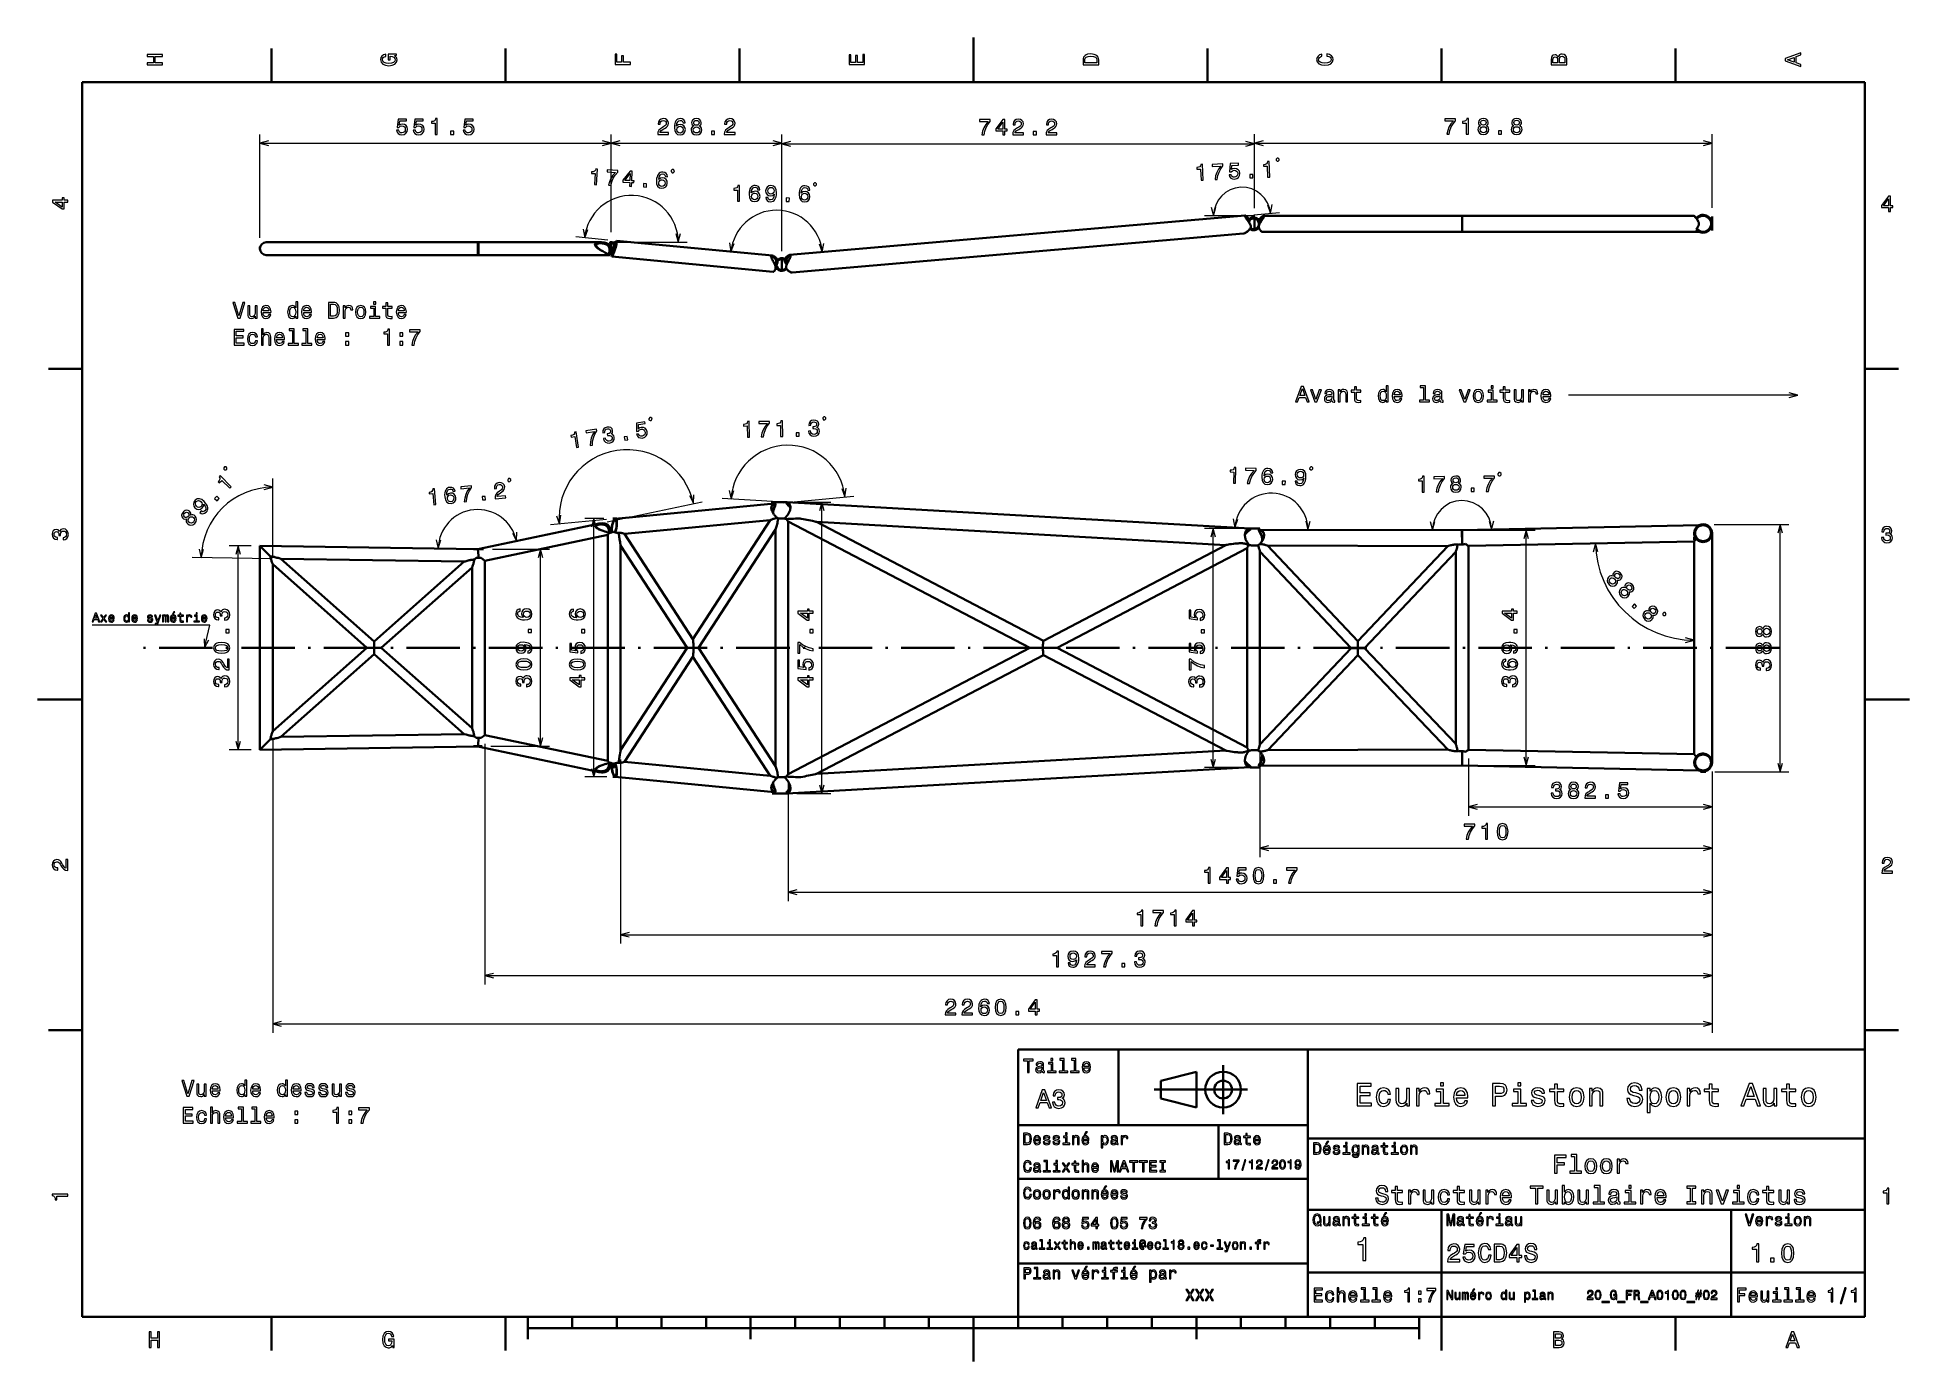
# Model space of a CAD drawing. Extents: x 0 to 420, y 0 to 297.
import ezdxf

# ---------------------------------------------------------------- set-up
doc = ezdxf.new("R2010")
doc.units = 0
doc.linetypes.add('DASHDOT', pattern=[18.5, 12, -3, 0.5, -3])

msp = doc.modelspace()

# ---------------------------------------------------------------- linework, layer by layer
at = {"color": 7, "lineweight": 35, "ltscale": 0.1875}
for p, q in [((52.5, 287), (52.5, 294.5)), ((105, 287), (105, 294.5)), ((157.5, 287), (157.5, 294.5)), ((262.5, 287), (262.5, 294.5)), ((315, 287), (315, 294.5)), ((367.5, 287), (367.5, 294.5)), ((10, 222.699997), (2.5, 222.699997)), ((410, 222.699997), (417.5, 222.699997)), ((10, 74.300003), (2.5, 74.300003)), ((410, 74.300003), (417.5, 74.300003)), ((52.5, 10), (52.5, 2.5)), ((105, 10), (105, 2.5)), ((315, 10), (315, 2.5)), ((367.5, 10), (367.5, 2.5))]:
    msp.add_line(p, q, dxfattribs=at)
at = {"color": 7, "lineweight": 35, "ltscale": 0.25}
for p, q in [((210, 287), (210, 297)), ((10, 148.5), (0, 148.5)), ((410, 148.5), (420, 148.5)), ((315, 10), (315, 20)), ((210, 10), (210, 0))]:
    msp.add_line(p, q, dxfattribs=at)
at = {"color": 7, "lineweight": 35}
for p, q in [((410, 287), (10, 287)), ((10, 287), (10, 10)), ((410, 10), (410, 287)), ((270.931274, 257.044891), (168.737564, 248.215302)), ((319.609558, 256.986969), (275.110596, 256.986969)), ((371.684845, 256.986969), (319.609558, 256.986969)), ((270.587128, 253.000259), (169.283066, 244.247528)), ((270.587128, 253.000259), (169.283066, 244.247528)), ((319.609558, 253.415558), (274.715698, 253.415558)), ((319.609558, 253.415558), (274.715729, 253.415558)), ((372.783752, 253.415558), (319.609558, 253.415558)), ((372.783752, 253.415558), (319.609558, 253.415558)), ((51.345295, 251.058411), (98.927864, 251.058411)), ((51.345295, 248.201263), (98.927864, 248.201263)), ((51.345295, 248.201263), (98.927864, 248.201263)), ((126.272415, 251.058411), (98.927864, 251.058411)), ((128.342224, 248.201263), (98.927864, 248.201263)), ((128.342224, 248.201263), (98.927864, 248.201263)), ((165.076355, 244.44809), (128.859558, 247.887299)), ((128.859558, 247.887299), (165.076355, 244.44809)), ((129.937881, 251.372391), (164.875061, 248.054703)), ((165.347244, 192.438416), (129.626205, 189.046295)), ((272.0495, 186.849686), (168.140518, 192.741364)), ((125.832825, 187.938126), (98.789383, 182.228348)), ((127.970154, 185.469254), (100.356438, 179.639069)), ((127.970154, 134.706924), (127.970154, 185.469254)), ((147.071045, 162.010193), (131.699707, 185.657043)), ((164.413254, 188.762222), (131.700531, 185.655777)), ((147.063004, 162.022552), (164.407211, 188.761642)), ((148.341476, 160.055817), (165.59639, 186.657257)), ((165.579437, 186.631134), (165.579437, 133.537369)), ((168.425232, 188.447342), (222.618515, 160.060669)), ((168.436584, 188.441391), (168.436584, 131.732742)), ((266.610016, 183.151688), (174.745331, 188.360443)), ((174.749115, 188.360229), (225.698807, 161.672577)), ((319.613922, 186.473801), (274.208466, 186.584717)), ((372.747131, 187.569153), (319.572784, 186.473419)), ((375.684418, 134.37381), (375.684418, 185.802368)), ((49.916725, 182.96698), (98.789383, 182.228348)), ((49.916725, 182.96698), (49.916725, 137.209198)), ((130.827286, 137.058762), (130.827286, 183.108841)), ((145.785614, 160.055893), (130.827286, 183.067383)), ((266.610962, 183.152191), (225.693878, 161.669998)), ((271.398712, 182.438858), (228.775574, 160.060959)), ((271.398712, 137.722031), (271.398712, 182.45163)), ((294.743195, 160.032654), (274.255859, 181.728928)), ((274.255859, 138.436462), (274.255859, 181.728928)), ((316.446014, 182.910095), (275.994415, 183.008911)), ((296.220215, 161.589615), (275.994415, 183.008911)), ((296.220215, 161.589615), (316.446014, 182.910095)), ((297.696899, 160.032654), (318.181, 181.625427)), ((318.181, 138.539978), (318.181, 181.625427)), ((371.684418, 183.975067), (321.038147, 182.931427)), ((321.038147, 137.244751), (321.038147, 182.931427)), ((371.684418, 136.201111), (371.684418, 183.975067)), ((52.773865, 178.820389), (52.773865, 141.360016)), ((73.900574, 160.111069), (52.773865, 178.820389)), ((54.630798, 180.038269), (95.74704, 179.416855)), ((75.516472, 161.542404), (54.630798, 180.038269)), ((75.516472, 161.542404), (95.74704, 179.416855)), ((77.13279, 160.111038), (97.49929, 178.105606)), ((97.49929, 142.074936), (97.49929, 178.105606)), ((100.356438, 140.537109), (100.356438, 179.639069)), ((73.900574, 160.111069), (52.773865, 141.360016)), ((97.49929, 142.074936), (77.13279, 160.111038)), ((145.785614, 160.055893), (130.827286, 137.100128)), ((165.596375, 133.511307), (148.341476, 160.055817)), ((222.61853, 160.060669), (168.425247, 131.726822)), ((228.775558, 160.060959), (271.398712, 137.734787)), ((274.255859, 138.436462), (294.743195, 160.032654)), ((318.181, 138.539978), (297.696899, 160.032654)), ((75.516457, 158.680099), (54.624973, 140.137817)), ((95.752625, 140.759415), (75.516457, 158.680099)), ((147.070908, 158.103302), (131.702927, 134.518829)), ((164.40332, 131.414902), (147.062881, 158.090973)), ((225.698959, 158.447128), (174.763901, 131.816788)), ((225.694046, 158.449692), (266.599365, 137.023331)), ((276.005524, 137.167282), (296.220215, 158.476074)), ((316.434937, 137.266052), (296.220215, 158.476074)), ((54.624973, 140.137817), (95.752625, 140.759415)), ((100.356438, 140.537109), (127.970154, 134.706924)), ((49.916725, 137.209198), (98.789383, 137.94783)), ((98.789383, 137.94783), (125.832825, 132.238052)), ((164.409363, 131.414322), (131.703735, 134.520096)), ((266.598419, 137.023834), (174.760132, 131.816574)), ((316.434937, 137.266052), (276.005524, 137.167282)), ((371.684418, 136.201111), (321.038147, 137.244751)), ((165.347244, 127.73777), (129.626205, 131.129883)), ((272.0495, 133.326492), (168.140518, 127.434807)), ((319.593353, 133.702332), (274.208466, 133.591461)), ((372.747131, 132.607025), (319.593353, 133.702332)), ((220, 10), (220, 70)), ((220, 70), (410, 70)), ((285, 10), (285, 70)), ((410, 70), (410, 10)), ((250.5, 61), (271.5, 61)), ((220, 53), (285, 53)), ((285, 50), (410, 50)), ((220, 41), (285, 41)), ((285, 34), (410, 34)), ((380, 10), (380, 34)), ((220, 22), (285, 22)), ((285, 20), (410, 20)), ((10, 10), (410, 10)), ((220, 10), (410, 10)), ((110, 7.5), (310, 7.5))]:
    msp.add_line(p, q, dxfattribs=at)
at = {"color": 7, "lineweight": 13}
for p, q in [((49.909958, 252.019882), (49.909958, 275.263092)), ((49.909958, 273.263092), (128.688568, 273.263092)), ((128.688568, 253.304306), (128.688568, 275.263092)), ((128.688568, 253.304306), (128.688568, 275.263092)), ((128.688568, 273.263092), (167.005966, 273.263092)), ((167.005966, 249.029175), (167.005966, 275.263092)), ((167.005966, 249.029175), (167.005966, 275.163147)), ((167.005966, 273.163147), (273.041473, 273.163147)), ((273.041473, 273.317291), (375.728119, 273.317291)), ((394.936462, 216.787704), (343.507904, 216.787704)), ((124.838821, 131.121384), (124.838821, 189.064438)), ((127.78968, 188.351288), (149.12973, 192.856888)), ((176.001434, 127.413307), (176.001434, 192.758682)), ((263.791992, 133.214966), (263.791992, 186.854004)), ((112.847664, 138.008881), (112.847664, 182.233932)), ((52.773865, 139.360016), (52.773865, 73.737663)), ((100.356438, 138.537109), (100.356438, 84.559921)), ((130.827286, 135.058762), (130.827286, 93.750725)), ((274.255859, 136.436462), (274.255859, 113.149559)), ((375.684418, 132.37381), (375.684418, 103.283218)), ((375.684418, 132.37381), (375.684418, 93.750725)), ((375.684418, 132.37381), (375.684418, 84.559921)), ((375.684418, 132.37381), (375.684418, 73.737663)), ((168.436584, 129.732742), (168.436584, 103.283218)), ((321.038147, 124.3992), (375.684418, 124.3992)), ((274.255859, 115.149559), (375.684418, 115.149559)), ((168.436584, 105.283218), (375.684418, 105.283218)), ((130.827286, 95.750725), (375.684418, 95.750725)), ((100.356438, 86.559921), (375.684418, 86.559921)), ((52.773865, 75.737663), (375.684418, 75.737663))]:
    msp.add_line(p, q, dxfattribs=at)
at = {"color": 7, "lineweight": 13, "ltscale": 0.414577}
msp.add_line((273.041473, 258.734222), (273.041473, 275.317291), dxfattribs=at)
at = {"color": 7, "lineweight": 13, "ltscale": 0.410723}
msp.add_line((273.041473, 258.734222), (273.041473, 275.163147), dxfattribs=at)
at = {"color": 7, "lineweight": 13, "ltscale": 0.412794}
msp.add_line((375.728119, 258.805511), (375.728119, 275.317291), dxfattribs=at)
at = {"color": 8, "lineweight": 13, "ltscale": 0.281371}
msp.add_line((273.110596, 256.986969), (261.855774, 256.986969), dxfattribs=at)
at = {"color": 7, "lineweight": 35, "ltscale": 4.6e-05}
for p, q in [((270.931274, 257.044891), (270.929443, 257.044708)), ((169.281235, 244.247375), (169.283066, 244.247528)), ((169.281235, 244.247375), (169.283066, 244.247528))]:
    msp.add_line(p, q, dxfattribs=at)
at = {"color": 8, "lineweight": 13, "ltscale": 0.143306}
msp.add_line((272.923859, 257.217072), (278.634827, 257.71051), dxfattribs=at)
at = {"color": 7, "lineweight": 35, "ltscale": 0.078387}
for p, q in [((273.041473, 256.734222), (273.041473, 253.598755)), ((375.728119, 256.805511), (375.728119, 253.670044))]:
    msp.add_line(p, q, dxfattribs=at)
at = {"color": 7, "lineweight": 35, "ltscale": 0.000494}
msp.add_line((274.220215, 256.2724), (274.20047, 256.272705), dxfattribs=at)
at = {"color": 7, "lineweight": 35, "ltscale": 0.000498}
msp.add_line((274.20047, 256.272705), (274.220398, 256.272705), dxfattribs=at)
at = {"color": 7, "lineweight": 35, "ltscale": 0.00103}
for p, q in [((372.120453, 256.447876), (372.146484, 256.479828)), ((371.684418, 134.37381), (371.684845, 134.415009))]:
    msp.add_line(p, q, dxfattribs=at)
at = {"color": 8, "lineweight": 13, "ltscale": 0.180069}
msp.add_line((127.946854, 251.561462), (120.776337, 252.242386), dxfattribs=at)
at = {"color": 7, "lineweight": 35, "ltscale": 3.3e-05}
msp.add_line((270.581818, 252.999847), (270.58313, 252.999939), dxfattribs=at)
at = {"color": 7, "lineweight": 35, "ltscale": 6.5e-05}
msp.add_line((273.953979, 254.322998), (273.952393, 254.320938), dxfattribs=at)
at = {"color": 7, "lineweight": 35, "ltscale": 0.000581}
msp.add_line((274.008484, 254.397766), (274.021393, 254.417084), dxfattribs=at)
at = {"color": 7, "lineweight": 35, "ltscale": 0.000528}
msp.add_line((274.008484, 254.397766), (274.02533, 254.384995), dxfattribs=at)
at = {"color": 7, "lineweight": 35, "ltscale": 0.000163}
msp.add_line((274.715698, 253.415558), (274.722198, 253.415817), dxfattribs=at)
at = {"color": 7, "lineweight": 35, "ltscale": 0.015268}
msp.add_line((49.909958, 250.019882), (49.906506, 249.40918), dxfattribs=at)
at = {"color": 7, "lineweight": 35, "ltscale": 0.000235}
msp.add_line((51.35471, 248.201294), (51.345295, 248.201263), dxfattribs=at)
at = {"color": 8, "lineweight": 13, "ltscale": 0.437396}
msp.add_line((128.272415, 251.058411), (145.76825, 251.058411), dxfattribs=at)
at = {"color": 7, "lineweight": 35, "ltscale": 0.078109}
msp.add_line((128.688568, 251.304306), (128.688568, 248.179962), dxfattribs=at)
at = {"color": 7, "lineweight": 35, "ltscale": 0.00365}
msp.add_line((129.215302, 250.996033), (129.124527, 250.881683), dxfattribs=at)
at = {"color": 7, "lineweight": 35, "ltscale": 0.001691}
msp.add_line((129.124527, 250.881683), (129.132004, 250.814468), dxfattribs=at)
at = {"color": 7, "lineweight": 35, "ltscale": 0.001255}
msp.add_line((129.215302, 250.996033), (129.2061, 251.045364), dxfattribs=at)
at = {"color": 7, "lineweight": 35, "ltscale": 9.2e-05}
msp.add_line((168.741226, 248.215591), (168.737564, 248.215302), dxfattribs=at)
at = {"color": 7, "lineweight": 35, "ltscale": 7.5e-05}
msp.add_line((168.797256, 248.005356), (168.794281, 248.005112), dxfattribs=at)
at = {"color": 7, "lineweight": 35, "ltscale": 5.1e-05}
msp.add_line((165.076355, 244.44809), (165.07431, 244.448334), dxfattribs=at)
at = {"color": 7, "lineweight": 35, "ltscale": 0.001137}
msp.add_line((165.624832, 245.11351), (165.579544, 245.117813), dxfattribs=at)
at = {"color": 7, "lineweight": 35, "ltscale": 0.001181}
msp.add_line((165.579544, 245.117813), (165.626556, 245.113342), dxfattribs=at)
at = {"color": 7, "lineweight": 35, "ltscale": 0.003509}
msp.add_line((166.051971, 247.225449), (165.912247, 247.238708), dxfattribs=at)
at = {"color": 7, "lineweight": 35, "ltscale": 0.000582}
msp.add_line((166.026352, 247.120255), (166.0495, 247.117691), dxfattribs=at)
at = {"color": 7, "lineweight": 35, "ltscale": 0.049819}
msp.add_line((167.005966, 247.029175), (167.005966, 245.036423), dxfattribs=at)
at = {"color": 7, "lineweight": 35, "ltscale": 7.4e-05}
msp.add_line((169.283066, 244.247528), (169.286026, 244.247803), dxfattribs=at)
at = {"color": 7, "lineweight": 35, "ltscale": 0.000127}
msp.add_line((169.286026, 244.247803), (169.291077, 244.248398), dxfattribs=at)
at = {"color": 7, "lineweight": 13, "ltscale": 0.432038}
msp.add_line((52.773865, 180.820389), (52.773865, 198.101913), dxfattribs=at)
at = {"color": 8, "lineweight": 13, "ltscale": 0.313919}
msp.add_line((166.143707, 192.854584), (153.607101, 193.56543), dxfattribs=at)
at = {"color": 8, "lineweight": 13, "ltscale": 0.396534}
msp.add_line((167.338287, 192.627487), (183.128616, 194.126953), dxfattribs=at)
at = {"color": 7, "lineweight": 13, "ltscale": 0.105897}
msp.add_line((127.074715, 189.064438), (122.838821, 189.064438), dxfattribs=at)
at = {"color": 7, "lineweight": 35, "ltscale": 0.023392}
msp.add_line((129.074707, 189.064438), (130.010376, 189.064438), dxfattribs=at)
at = {"color": 7, "lineweight": 35, "ltscale": 0.089656}
msp.add_line((164.642349, 192.758682), (168.228577, 192.758682), dxfattribs=at)
at = {"color": 7, "lineweight": 35, "ltscale": 0.001688}
msp.add_line((165.918472, 189.246353), (165.97789, 189.214264), dxfattribs=at)
at = {"color": 7, "lineweight": 13, "ltscale": 0.194321}
msp.add_line((170.228577, 192.758682), (178.001434, 192.758682), dxfattribs=at)
at = {"color": 7, "lineweight": 13, "ltscale": 0.314342}
msp.add_line((127.63517, 188.857224), (115.117821, 187.668564), dxfattribs=at)
at = {"color": 7, "lineweight": 35, "ltscale": 0.002252}
for p, q in [((126.188744, 186.604202), (126.272415, 186.570877)), ((126.188744, 133.571976), (126.272415, 133.605301))]:
    msp.add_line(p, q, dxfattribs=at)
at = {"color": 7, "lineweight": 35, "ltscale": 0.012264}
for p, q in [((127.970154, 185.469254), (128.279144, 185.850296)), ((128.279144, 134.325882), (127.970154, 134.706924))]:
    msp.add_line(p, q, dxfattribs=at)
at = {"color": 7, "lineweight": 35, "ltscale": 0.000278}
msp.add_line((128.580078, 185.909119), (128.569122, 185.911011), dxfattribs=at)
at = {"color": 7, "lineweight": 35, "ltscale": 0.001248}
msp.add_line((128.837387, 186.028473), (128.844131, 185.979004), dxfattribs=at)
at = {"color": 7, "lineweight": 35, "ltscale": 0.004948}
for p, q in [((129.2061, 186.077057), (129.398727, 186.031586)), ((129.2061, 134.099121), (129.398727, 134.144592))]:
    msp.add_line(p, q, dxfattribs=at)
at = {"color": 7, "lineweight": 35, "ltscale": 5.7e-05}
msp.add_line((130.440277, 185.88559), (130.442215, 185.884369), dxfattribs=at)
at = {"color": 7, "lineweight": 35, "ltscale": 0.000523}
msp.add_line((168.078094, 188.946411), (168.060059, 188.935837), dxfattribs=at)
at = {"color": 7, "lineweight": 13, "ltscale": 0.206311}
msp.add_line((270.044434, 186.854004), (261.791992, 186.854004), dxfattribs=at)
at = {"color": 7, "lineweight": 35, "ltscale": 0.05426}
for p, q in [((272.044434, 186.854004), (274.214844, 186.854004)), ((272.044464, 133.214966), (274.214874, 133.214966))]:
    msp.add_line(p, q, dxfattribs=at)
at = {"color": 7, "lineweight": 35, "ltscale": 0.080444}
msp.add_line((319.572784, 186.473419), (319.639069, 183.256332), dxfattribs=at)
at = {"color": 7, "lineweight": 35, "ltscale": 0.080496}
msp.add_line((319.613922, 186.473801), (319.606079, 183.253952), dxfattribs=at)
at = {"color": 8, "lineweight": 13, "ltscale": 0.36061}
msp.add_line((321.572784, 186.473419), (335.997192, 186.473419), dxfattribs=at)
at = {"color": 8, "lineweight": 13}
for p, q in [((333.997192, 133.702332), (333.997192, 186.473419)), ((45.036877, 137.209198), (45.036877, 182.96698))]:
    msp.add_line(p, q, dxfattribs=at)
at = {"color": 7, "lineweight": 35, "ltscale": 0.02457}
msp.add_line((373.203156, 187.73259), (374.185944, 187.73259), dxfattribs=at)
at = {"color": 5, "lineweight": 13, "ltscale": 0.418888}
msp.add_line((376.185944, 187.73259), (392.941467, 187.73259), dxfattribs=at)
at = {"color": 5, "lineweight": 13}
msp.add_line((390.941467, 132.304031), (390.941467, 187.73259), dxfattribs=at)
at = {"color": 8, "lineweight": 13, "ltscale": 0.121996}
for p, q in [((47.916725, 182.96698), (43.036877, 182.96698)), ((47.916725, 137.209198), (43.036877, 137.209198))]:
    msp.add_line(p, q, dxfattribs=at)
at = {"color": 7, "lineweight": 35, "ltscale": 0.050893}
for p, q in [((49.916725, 182.96698), (51.345295, 181.516663)), ((51.345295, 181.516663), (49.916725, 182.96698)), ((51.345295, 138.659515), (49.916725, 137.209198)), ((51.345295, 138.659515), (49.916725, 137.209198))]:
    msp.add_line(p, q, dxfattribs=at)
at = {"color": 7, "lineweight": 35, "ltscale": 0.033821}
for p, q in [((51.345295, 181.516663), (52.294651, 180.552856)), ((52.294651, 180.552856), (51.345295, 181.516663))]:
    msp.add_line(p, q, dxfattribs=at)
at = {"color": 7, "lineweight": 35, "ltscale": 0.05621}
msp.add_line((97.820251, 182.233932), (100.068649, 182.233932), dxfattribs=at)
at = {"color": 7, "lineweight": 35, "ltscale": 0.035938}
for p, q in [((98.927864, 180.797516), (98.789383, 182.228348)), ((98.789383, 182.228348), (98.927864, 180.797516)), ((98.927864, 139.378662), (98.789383, 137.94783))]:
    msp.add_line(p, q, dxfattribs=at)
at = {"color": 7, "lineweight": 35, "ltscale": 0.013858}
for p, q in [((98.981262, 180.245773), (98.927864, 180.797516)), ((98.927864, 180.797516), (98.981262, 180.245773)), ((98.981262, 139.930405), (98.927864, 139.378662))]:
    msp.add_line(p, q, dxfattribs=at)
at = {"color": 7, "lineweight": 13, "ltscale": 0.319476}
msp.add_line((102.068642, 182.233932), (114.847664, 182.233932), dxfattribs=at)
at = {"color": 7, "lineweight": 35, "ltscale": 0.000738}
msp.add_line((274.220154, 183.370087), (274.196808, 183.35202), dxfattribs=at)
at = {"color": 7, "lineweight": 35, "ltscale": 2.8e-05}
msp.add_line((275.046753, 184.607285), (275.04715, 184.608322), dxfattribs=at)
at = {"color": 7, "lineweight": 35, "ltscale": 0.000662}
msp.add_line((318.618256, 183.207687), (318.62265, 183.233795), dxfattribs=at)
at = {"color": 7, "lineweight": 35, "ltscale": 8e-05}
msp.add_line((319.609558, 183.378494), (319.606354, 183.378433), dxfattribs=at)
at = {"color": 7, "lineweight": 35, "ltscale": 6.6e-05}
msp.add_line((319.609558, 183.616425), (319.606934, 183.616379), dxfattribs=at)
at = {"color": 7, "lineweight": 35, "ltscale": 0.000552}
msp.add_line((319.609558, 183.616425), (319.631653, 183.616653), dxfattribs=at)
at = {"color": 7, "lineweight": 35, "ltscale": 0.000674}
msp.add_line((319.609558, 183.378494), (319.636536, 183.378784), dxfattribs=at)
at = {"color": 7, "lineweight": 13, "ltscale": 0.447318}
msp.add_line((52.631008, 180.068497), (34.740349, 180.338882), dxfattribs=at)
at = {"color": 7, "lineweight": 35, "ltscale": 0.015138}
msp.add_line((98.411613, 180.289001), (97.980232, 179.86409), dxfattribs=at)
at = {"color": 7, "lineweight": 35, "ltscale": 0.025994}
for p, q in [((100.356438, 179.639069), (99.548836, 180.293961)), ((99.548836, 139.882217), (100.356438, 140.537109))]:
    msp.add_line(p, q, dxfattribs=at)
at = {"color": 7, "linetype": 'DASHDOT', "lineweight": 35}
msp.add_line((390.771515, 160.088089), (23.101364, 160.088089), dxfattribs=at)
at = {"color": 7, "lineweight": 35, "ltscale": 0.040377}
msp.add_line((75.515648, 160.111969), (73.900574, 160.111069), dxfattribs=at)
at = {"color": 7, "lineweight": 35, "ltscale": 0.035761}
msp.add_line((75.515648, 160.111969), (75.516472, 161.542404), dxfattribs=at)
at = {"color": 7, "lineweight": 35, "ltscale": 0.040429}
msp.add_line((75.515648, 160.111969), (77.13279, 160.111038), dxfattribs=at)
at = {"color": 7, "lineweight": 35, "ltscale": 0.035797}
msp.add_line((75.515648, 160.111969), (75.516457, 158.680099), dxfattribs=at)
at = {"color": 7, "lineweight": 35, "ltscale": 0.03196}
msp.add_line((147.064011, 160.055252), (145.785614, 160.055893), dxfattribs=at)
at = {"color": 7, "lineweight": 35, "ltscale": 0.002531}
msp.add_line((147.165253, 160.055191), (147.064011, 160.055252), dxfattribs=at)
at = {"color": 7, "lineweight": 35, "ltscale": 0.003889}
msp.add_line((147.165253, 160.055191), (147.164871, 160.210739), dxfattribs=at)
at = {"color": 7, "lineweight": 35, "ltscale": 0.029406}
msp.add_line((147.165253, 160.055191), (148.341476, 160.055817), dxfattribs=at)
at = {"color": 7, "lineweight": 35, "ltscale": 0.073952}
msp.add_line((225.576599, 160.059494), (222.61853, 160.060669), dxfattribs=at)
at = {"color": 7, "lineweight": 35, "ltscale": 0.001609}
msp.add_line((225.576599, 160.059494), (225.576675, 160.123871), dxfattribs=at)
at = {"color": 7, "lineweight": 35, "ltscale": 0.003072}
msp.add_line((225.576599, 160.059494), (225.699463, 160.059555), dxfattribs=at)
at = {"color": 7, "lineweight": 35, "ltscale": 0.001606}
msp.add_line((225.576599, 160.059494), (225.576675, 159.995239), dxfattribs=at)
at = {"color": 7, "lineweight": 35, "ltscale": 0.076897}
msp.add_line((228.775574, 160.060959), (225.699692, 160.059555), dxfattribs=at)
at = {"color": 7, "lineweight": 35, "ltscale": 0.036881}
msp.add_line((296.218414, 160.030945), (294.743195, 160.032654), dxfattribs=at)
at = {"color": 7, "lineweight": 35, "ltscale": 0.038967}
msp.add_line((296.220215, 161.589615), (296.218414, 160.030945), dxfattribs=at)
at = {"color": 7, "lineweight": 35, "ltscale": 0.036962}
msp.add_line((297.696899, 160.032654), (296.218414, 160.030945), dxfattribs=at)
at = {"color": 7, "lineweight": 35, "ltscale": 0.038872}
msp.add_line((296.218414, 160.030945), (296.220215, 158.476074), dxfattribs=at)
at = {"color": 7, "lineweight": 35, "ltscale": 0.033816}
msp.add_line((52.294514, 139.623169), (51.345295, 138.659515), dxfattribs=at)
msp.add_line((52.294514, 139.623169), (51.345295, 138.659515), dxfattribs=at)
at = {"color": 7, "lineweight": 35, "ltscale": 0.015134}
msp.add_line((97.980339, 140.311981), (98.411613, 139.887177), dxfattribs=at)
at = {"color": 7, "lineweight": 35, "ltscale": 0.013787}
msp.add_line((98.927864, 139.378662), (98.919525, 139.930069), dxfattribs=at)
at = {"color": 7, "lineweight": 35, "ltscale": 0.04818}
msp.add_line((97.820251, 138.008881), (99.747444, 138.008881), dxfattribs=at)
at = {"color": 7, "lineweight": 13, "ltscale": 0.327505}
msp.add_line((101.747444, 138.008881), (114.847664, 138.008881), dxfattribs=at)
at = {"color": 7, "lineweight": 35, "ltscale": 0.001154}
msp.add_line((271.729736, 137.04808), (271.769775, 137.025146), dxfattribs=at)
at = {"color": 7, "lineweight": 35, "ltscale": 0.000625}
msp.add_line((274.220215, 136.806), (274.20047, 136.82132), dxfattribs=at)
at = {"color": 7, "lineweight": 35, "ltscale": 0.044646}
msp.add_line((319.593353, 133.702332), (319.609558, 135.488098), dxfattribs=at)
msp.add_line((319.593353, 133.702332), (319.609558, 135.488098), dxfattribs=at)
at = {"color": 7, "lineweight": 35, "ltscale": 0.035826}
msp.add_line((319.609558, 135.488098), (319.622589, 136.921082), dxfattribs=at)
msp.add_line((319.609558, 135.488098), (319.622589, 136.921082), dxfattribs=at)
at = {"color": 7, "lineweight": 35, "ltscale": 0.000493}
msp.add_line((320.347076, 136.77388), (320.328339, 136.780045), dxfattribs=at)
at = {"color": 7, "lineweight": 35, "ltscale": 0.002352}
msp.add_line((320.955872, 137.18132), (320.880737, 137.124725), dxfattribs=at)
at = {"color": 7, "lineweight": 13, "ltscale": 0.321139}
msp.add_line((321.038147, 135.244751), (321.038147, 122.399193), dxfattribs=at)
at = {"color": 7, "lineweight": 13, "ltscale": 0.122916}
msp.add_line((127.755463, 131.121384), (122.838821, 131.121384), dxfattribs=at)
at = {"color": 7, "lineweight": 35, "ltscale": 0.029117}
msp.add_line((129.253922, 133.123779), (128.520355, 134.028412), dxfattribs=at)
at = {"color": 7, "lineweight": 35, "ltscale": 0.016377}
msp.add_line((129.100555, 131.135605), (129.755463, 131.121384), dxfattribs=at)
at = {"color": 7, "lineweight": 35, "ltscale": 0.000666}
msp.add_line((129.120773, 134.12117), (129.132004, 134.097015), dxfattribs=at)
at = {"color": 7, "lineweight": 35, "ltscale": 0.00054}
msp.add_line((129.130569, 134.118576), (129.132004, 134.097015), dxfattribs=at)
at = {"color": 7, "lineweight": 35, "ltscale": 0.000522}
msp.add_line((129.141159, 134.115784), (129.132004, 134.097015), dxfattribs=at)
at = {"color": 7, "lineweight": 35, "ltscale": 0.010198}
msp.add_line((129.369919, 134.137741), (129.331482, 133.731628), dxfattribs=at)
at = {"color": 7, "lineweight": 35, "ltscale": 5.4e-05}
msp.add_line((130.440277, 134.290588), (130.442108, 134.291733), dxfattribs=at)
at = {"color": 7, "lineweight": 35, "ltscale": 0.000587}
msp.add_line((168.061905, 131.241486), (168.082153, 131.229614), dxfattribs=at)
at = {"color": 7, "lineweight": 13, "ltscale": 0.206312}
msp.add_line((270.044464, 133.214966), (261.791992, 133.214966), dxfattribs=at)
at = {"color": 8, "lineweight": 13, "ltscale": 0.360096}
msp.add_line((321.593353, 133.702332), (335.997192, 133.702332), dxfattribs=at)
at = {"color": 7, "lineweight": 35, "ltscale": 0.03016}
msp.add_line((373.096832, 132.304031), (374.303223, 132.304031), dxfattribs=at)
at = {"color": 7, "lineweight": 13, "ltscale": 0.249365}
msp.add_line((375.684418, 132.37381), (375.684418, 122.399193), dxfattribs=at)
at = {"color": 7, "lineweight": 13, "ltscale": 0.480606}
msp.add_line((375.684418, 132.37381), (375.684418, 113.149559), dxfattribs=at)
at = {"color": 5, "lineweight": 13, "ltscale": 0.415956}
msp.add_line((376.303223, 132.304031), (392.941467, 132.304031), dxfattribs=at)
at = {"color": 7, "lineweight": 35, "ltscale": 0.089655}
msp.add_line((164.802582, 127.413307), (168.388794, 127.413307), dxfattribs=at)
at = {"color": 7, "lineweight": 13, "ltscale": 0.190316}
msp.add_line((170.388794, 127.413307), (178.001434, 127.413307), dxfattribs=at)
at = {"color": 7, "lineweight": 35, "ltscale": 0.425}
msp.add_line((242.5, 53), (242.5, 70), dxfattribs=at)
at = {"color": 7, "lineweight": 35, "ltscale": 0.206155}
for p, q in [((252, 63), (260, 65)), ((260, 57), (252, 59))]:
    msp.add_line(p, q, dxfattribs=at)
at = {"color": 7, "lineweight": 35, "ltscale": 0.1}
msp.add_line((252, 59), (252, 63), dxfattribs=at)
at = {"color": 7, "lineweight": 35, "ltscale": 0.2}
msp.add_line((260, 65), (260, 57), dxfattribs=at)
at = {"color": 7, "lineweight": 35, "ltscale": 0.275}
msp.add_line((266, 55.5), (266, 66.5), dxfattribs=at)
at = {"color": 7, "lineweight": 35, "ltscale": 0.3}
msp.add_line((265, 41), (265, 53), dxfattribs=at)
at = {"color": 7, "lineweight": 35, "ltscale": 0.35}
msp.add_line((315, 20), (315, 34), dxfattribs=at)
at = {"color": 7, "lineweight": 35, "ltscale": 0.125}
for p, q in [((110, 10), (110, 5)), ((160, 10), (160, 5)), ((260, 10), (260, 5)), ((310, 10), (310, 5))]:
    msp.add_line(p, q, dxfattribs=at)
at = {"color": 7, "lineweight": 35, "ltscale": 0.0625}
for p, q in [((120, 10), (120, 7.5)), ((130, 10), (130, 7.5)), ((140, 10), (140, 7.5)), ((150, 10), (150, 7.5)), ((170, 10), (170, 7.5)), ((180, 10), (180, 7.5)), ((190, 10), (190, 7.5)), ((200, 10), (200, 7.5)), ((220, 10), (220, 7.5)), ((230, 10), (230, 7.5)), ((240, 10), (240, 7.5)), ((250, 10), (250, 7.5)), ((270, 10), (270, 7.5)), ((280, 10), (280, 7.5)), ((290, 10), (290, 7.5)), ((300, 10), (300, 7.5))]:
    msp.add_line(p, q, dxfattribs=at)
at = {"color": 7, "lineweight": 13}
for points in [[(28.083214, 290.829987), (28.083214, 291.299011), (26.439121, 291.299011), (26.439121, 292.701019), (28.083214, 292.701019), (28.083214, 293.164978), (24.583214, 293.164978), (24.583214, 292.701019), (26.010447, 292.701019), (26.010447, 291.299011), (24.583214, 291.299011), (24.583214, 290.829987)], [(80.114197, 292.922913), (80.583214, 293.008667), (80.583214, 293.260803), (78.692001, 293.260803), (78.692001, 291.984863), (79.120674, 291.984863), (79.120674, 292.771606), (79.15094, 292.771606), (79.614914, 292.71109), (79.957855, 292.549713), (80.174713, 292.302612), (80.245316, 291.994965), (80.154541, 291.652039), (79.882202, 291.384735), (79.433357, 291.213257), (78.818085, 291.15274), (78.207855, 291.208221), (77.759003, 291.3797), (77.486671, 291.652039), (77.390854, 292.020172), (77.441284, 292.272339), (77.582497, 292.479126), (77.819527, 292.630402), (78.137245, 292.716156), (78.137245, 293.215424), (77.653099, 293.08429), (77.289986, 292.837189), (77.068085, 292.489197), (76.987396, 292.050446), (77.113472, 291.475525), (77.481628, 291.041779), (78.0616, 290.764404), (78.833214, 290.668579), (79.609871, 290.764404), (80.189842, 291.041779), (80.557999, 291.450287), (80.679039, 291.964691), (80.638687, 292.252167), (80.537827, 292.509369), (80.361313, 292.731262)], [(133.083206, 290.966156), (133.083206, 291.43515), (131.474411, 291.43515), (131.474411, 292.907776), (131.055832, 292.907776), (131.055832, 291.43515), (130.006836, 291.43515), (130.006836, 293.245697), (129.583206, 293.245697), (129.583206, 290.966156)], [(185.583206, 290.940918), (185.583206, 293.159943), (185.159576, 293.159943), (185.159576, 291.404907), (183.974411, 291.404907), (183.974411, 292.968292), (183.555832, 292.968292), (183.555832, 291.404907), (182.506836, 291.404907), (182.506836, 293.119598), (182.083206, 293.119598), (182.083206, 290.940918)], [(234.583206, 291.994965), (234.583206, 290.829987), (238.083206, 290.829987), (238.083206, 291.994965), (237.97226, 292.544678), (237.634354, 292.953186), (237.084641, 293.205353), (236.333206, 293.296112), (235.566635, 293.215424), (235.264038, 293.114563), (235.021973, 292.973358), (234.694153, 292.56485), (234.613464, 292.297546)], [(235.001801, 291.959656), (235.077438, 292.342957), (235.309433, 292.605194), (235.722977, 292.761536), (236.333206, 292.811951), (236.923264, 292.7565), (237.336807, 292.600159), (237.583923, 292.332855), (237.664612, 291.959656), (237.664612, 291.299011), (235.001801, 291.299011)], [(289.282074, 292.817017), (289.705688, 292.716156), (290.008301, 292.549713), (290.194885, 292.317719), (290.255402, 292.04541), (290.164642, 291.71759), (289.892303, 291.460388), (289.448486, 291.28891), (288.833221, 291.233429), (288.222992, 291.28891), (287.774139, 291.455353), (287.501801, 291.712555), (287.405975, 292.04541), (287.456421, 292.287476), (287.597626, 292.494232), (287.824585, 292.65564), (288.137268, 292.766571), (288.137268, 293.245697), (287.658142, 293.094391), (287.295044, 292.832153), (287.068085, 292.47406), (286.987396, 292.04541), (287.113495, 291.510803), (287.466492, 291.102325), (288.046478, 290.840057), (288.833221, 290.749298), (289.619965, 290.840057), (290.199951, 291.102325), (290.558014, 291.510803), (290.679047, 292.04541), (290.583221, 292.514404), (290.315918, 292.89267), (289.877167, 293.159943), (289.282074, 293.301147)], [(341.192017, 292.630402), (340.899506, 292.983429), (340.70282, 293.074219), (340.460754, 293.104462), (340.082489, 293.03891), (339.810181, 292.842224), (339.643738, 292.524506), (339.583221, 292.080688), (339.583221, 290.835022), (343.083221, 290.835022), (343.083221, 292.151306), (343.012604, 292.620331), (342.805847, 292.968292), (342.478027, 293.18515), (342.034241, 293.260803), (341.736694, 293.215424), (341.489563, 293.094391), (341.308014, 292.897705)], [(341.035675, 291.984863), (341.035675, 291.299011), (340.001801, 291.299011), (340.001801, 292.025208), (340.032074, 292.297546), (340.122833, 292.489197), (340.279175, 292.605194), (340.511169, 292.645538), (340.743164, 292.600159), (340.904541, 292.479126), (341.005402, 292.272339)], [(342.664642, 292.095825), (342.664642, 291.299011), (341.45929, 291.299011), (341.45929, 292.050446), (341.494598, 292.368164), (341.600525, 292.595093), (341.782074, 292.731262), (342.044312, 292.776672), (342.321686, 292.731262), (342.513336, 292.605194), (342.629333, 292.393372)], [(395.583221, 290.466858), (395.583221, 290.930847), (394.554413, 291.299011), (394.554413, 292.695984), (395.583221, 293.064117), (395.583221, 293.538177), (392.078186, 292.257202), (392.078186, 291.742798)], [(394.125732, 291.460388), (392.582489, 292), (394.125732, 292.539642)], [(80.576515, 276.175934), (80.687454, 275.76236), (80.934578, 275.439606), (81.297684, 275.237885), (81.761658, 275.162231), (82.271019, 275.253021), (82.669441, 275.500122), (82.921608, 275.893494), (83.017433, 276.397827), (82.931686, 276.866852), (82.689621, 277.234985), (82.311378, 277.472015), (81.822189, 277.55777), (81.443947, 277.497253), (81.151428, 277.330811), (81.292648, 278.273895), (82.825783, 278.273895), (82.825783, 278.687439), (80.954735, 278.687439), (80.677376, 276.831543), (81.080818, 276.831543), (81.373337, 277.068573), (81.746536, 277.154297), (82.06929, 277.098846), (82.316414, 276.937439), (82.472755, 276.690338), (82.528221, 276.372589), (82.472755, 276.054871), (82.311378, 275.80777), (82.064255, 275.651428), (81.746536, 275.595947), (81.47924, 275.631256), (81.272469, 275.747253), (81.12117, 275.928802), (81.045525, 276.175934)], [(84.312523, 276.175934), (84.42347, 275.76236), (84.670593, 275.439606), (85.033699, 275.237885), (85.497673, 275.162231), (86.007034, 275.253021), (86.405457, 275.500122), (86.657616, 275.893494), (86.753441, 276.397827), (86.667694, 276.866852), (86.425629, 277.234985), (86.047386, 277.472015), (85.558197, 277.55777), (85.179955, 277.497253), (84.887444, 277.330811), (85.028656, 278.273895), (86.56179, 278.273895), (86.56179, 278.687439), (84.69075, 278.687439), (84.413391, 276.831543), (84.816833, 276.831543), (85.109344, 277.068573), (85.482552, 277.154297), (85.805305, 277.098846), (86.052429, 276.937439), (86.208763, 276.690338), (86.264236, 276.372589), (86.208763, 276.054871), (86.047386, 275.80777), (85.800262, 275.651428), (85.482552, 275.595947), (85.215256, 275.631256), (85.008484, 275.747253), (84.857185, 275.928802), (84.78154, 276.175934)], [(89.208466, 275.263092), (89.667404, 275.263092), (89.667404, 278.7883), (89.324471, 278.7883), (89.233688, 278.480682), (89.052132, 278.273895), (88.77475, 278.152863), (88.391472, 278.112518), (88.391472, 277.754456), (89.208466, 277.754456)], [(95.520569, 276.175934), (95.631516, 275.76236), (95.878632, 275.439606), (96.241745, 275.237885), (96.705711, 275.162231), (97.21508, 275.253021), (97.613495, 275.500122), (97.865662, 275.893494), (97.961487, 276.397827), (97.87574, 276.866852), (97.633675, 277.234985), (97.255432, 277.472015), (96.766243, 277.55777), (96.388, 277.497253), (96.095482, 277.330811), (96.236702, 278.273895), (97.769836, 278.273895), (97.769836, 278.687439), (95.898796, 278.687439), (95.621429, 276.831543), (96.024872, 276.831543), (96.31739, 277.068573), (96.690598, 277.154297), (97.013351, 277.098846), (97.260468, 276.937439), (97.416809, 276.690338), (97.472282, 276.372589), (97.416809, 276.054871), (97.255432, 275.80777), (97.008308, 275.651428), (96.690598, 275.595947), (96.423294, 275.631256), (96.216522, 275.747253), (96.065231, 275.928802), (95.989578, 276.175934)], [(139.144669, 275.263092), (141.550293, 275.263092), (141.550293, 275.696808), (139.649002, 275.696808), (139.754898, 275.933838), (139.936478, 276.130524), (140.496277, 276.488586), (140.793808, 276.639893), (141.126663, 276.85675), (141.363708, 277.108917), (141.499863, 277.406464), (141.550293, 277.744354), (141.464569, 278.167999), (141.227524, 278.500824), (140.864426, 278.712646), (140.395401, 278.7883), (139.911255, 278.702576), (139.543091, 278.465546), (139.306076, 278.087311), (139.225388, 277.588013), (139.225388, 277.517426), (139.684311, 277.517426), (139.684311, 277.55777), (139.729691, 277.900696), (139.86586, 278.152863), (140.082718, 278.31424), (140.370193, 278.36972), (140.662689, 278.319275), (140.879562, 278.193207), (141.020752, 277.996521), (141.071182, 277.74939), (141.035889, 277.517426), (140.940063, 277.320709), (140.778687, 277.149261), (140.556778, 276.997955), (140.259232, 276.836578), (139.764999, 276.523895), (139.417007, 276.19104), (139.210251, 275.787567), (139.144669, 275.278229)], [(145.321625, 277.820007), (145.2258, 278.228516), (145.003891, 278.531097), (144.660965, 278.722748), (144.217148, 278.7883), (143.919601, 278.752991), (143.662399, 278.657196), (143.43544, 278.500824), (143.24382, 278.278931), (143.092514, 278.001556), (142.981552, 277.663666), (142.910965, 277.265259), (142.890793, 276.816406), (142.971481, 276.10025), (143.218597, 275.580811), (143.617004, 275.268127), (144.161682, 275.162231), (144.650864, 275.252991), (145.024063, 275.490021), (145.266129, 275.86322), (145.351883, 276.337311), (145.266129, 276.816406), (145.034149, 277.18457), (144.676086, 277.416534), (144.232285, 277.497223), (143.753174, 277.396362), (143.395111, 277.108917), (143.470764, 277.663666), (143.632141, 278.062073), (143.879257, 278.299103), (144.222183, 278.379791), (144.47435, 278.339447), (144.666, 278.233551), (144.792084, 278.057037), (144.857635, 277.820007)], [(147.221893, 277.149261), (146.964691, 277.008057), (146.788177, 276.811371), (146.677231, 276.56424), (146.641922, 276.266693), (146.722626, 275.817841), (146.954605, 275.469849), (147.332855, 275.247955), (147.84726, 275.162231), (148.356628, 275.247955), (148.734863, 275.469849), (148.966858, 275.817841), (149.052582, 276.266693), (149.012253, 276.56424), (148.906342, 276.811371), (148.724777, 277.008057), (148.47261, 277.149261), (148.674332, 277.270294), (148.815552, 277.436707), (148.901291, 277.638458), (148.931564, 277.885559), (148.850845, 278.243622), (148.639038, 278.531097), (148.296112, 278.717682), (147.84726, 278.7883), (147.393372, 278.717682), (147.050415, 278.531097), (146.833572, 278.243622), (146.757919, 277.885559), (146.783142, 277.638458), (146.868866, 277.436707)], [(147.23703, 277.845215), (147.277359, 278.067108), (147.398407, 278.238586), (147.590057, 278.344513), (147.84726, 278.384857), (148.099426, 278.344513), (148.291061, 278.238586), (148.412094, 278.067108), (148.457489, 277.845215), (148.412094, 277.618286), (148.291061, 277.441772), (148.099426, 277.325775), (147.84726, 277.290466), (147.590057, 277.330811), (147.398407, 277.441772), (147.277359, 277.618286)], [(154.08873, 275.263092), (156.494354, 275.263092), (156.494354, 275.696808), (154.593063, 275.696808), (154.698959, 275.933838), (154.880539, 276.130524), (155.440323, 276.488586), (155.737869, 276.639893), (156.070724, 276.85675), (156.307755, 277.108917), (156.443924, 277.406464), (156.494354, 277.744354), (156.40863, 278.167999), (156.171585, 278.500824), (155.808472, 278.712646), (155.339462, 278.7883), (154.855316, 278.702576), (154.487152, 278.465546), (154.250122, 278.087311), (154.169434, 277.588013), (154.169434, 277.517426), (154.628372, 277.517426), (154.628372, 277.55777), (154.673752, 277.900696), (154.809921, 278.152863), (155.026779, 278.31424), (155.314255, 278.36972), (155.60675, 278.319275), (155.823608, 278.193207), (155.964813, 277.996521), (156.015244, 277.74939), (155.97995, 277.517426), (155.884125, 277.320709), (155.722748, 277.149261), (155.500839, 276.997955), (155.203293, 276.836578), (154.709061, 276.523895), (154.361069, 276.19104), (154.154297, 275.787567), (154.08873, 275.278229)], [(211.850662, 275.163147), (212.360016, 275.163147), (212.526459, 275.99527), (212.818954, 276.771942), (213.232513, 277.493134), (213.772125, 278.168915), (213.772125, 278.587494), (211.371552, 278.587494), (211.371552, 278.128571), (213.287979, 278.128571), (212.733231, 277.447723), (212.314651, 276.736633), (212.022125, 275.980133)], [(216.565063, 275.163147), (217.018951, 275.163147), (217.018951, 276.030579), (217.518219, 276.030579), (217.518219, 276.434052), (217.018951, 276.434052), (217.018951, 278.587494), (216.560028, 278.587494), (215.026871, 276.474396), (215.026871, 276.030579), (216.565063, 276.030579)], [(215.450516, 276.434052), (216.565063, 278.002472), (216.565063, 276.434052)], [(218.793137, 275.163147), (221.198761, 275.163147), (221.198761, 275.596863), (219.29747, 275.596863), (219.403366, 275.833893), (219.584946, 276.030579), (220.144745, 276.388641), (220.442291, 276.539948), (220.775131, 276.756805), (221.012177, 277.008972), (221.148331, 277.306519), (221.198761, 277.644409), (221.113037, 278.068054), (220.876007, 278.400909), (220.512894, 278.612701), (220.043869, 278.688354), (219.559723, 278.602631), (219.191559, 278.365601), (218.954544, 277.987366), (218.873856, 277.488068), (218.873856, 277.41748), (219.332779, 277.41748), (219.332779, 277.457825), (219.378159, 277.800751), (219.514328, 278.052917), (219.731186, 278.214294), (220.018661, 278.269775), (220.311157, 278.21933), (220.528015, 278.093262), (220.669235, 277.896576), (220.719666, 277.649445), (220.684357, 277.41748), (220.588531, 277.220795), (220.427155, 277.049316), (220.205246, 276.89801), (219.9077, 276.736633), (219.413467, 276.42395), (219.065475, 276.091095), (218.858719, 275.687653), (218.793137, 275.178284)], [(226.265198, 275.163147), (228.670807, 275.163147), (228.670807, 275.596863), (226.769516, 275.596863), (226.875427, 275.833893), (227.056976, 276.030579), (227.616776, 276.388641), (227.914337, 276.539948), (228.247177, 276.756805), (228.484222, 277.008972), (228.620377, 277.306519), (228.670807, 277.644409), (228.585083, 278.068054), (228.348053, 278.400909), (227.98494, 278.612701), (227.515915, 278.688354), (227.031769, 278.602631), (226.663605, 278.365601), (226.426575, 277.987366), (226.345886, 277.488068), (226.345886, 277.41748), (226.804825, 277.41748), (226.804825, 277.457825), (226.850204, 277.800751), (226.986374, 278.052917), (227.203232, 278.214294), (227.490692, 278.269775), (227.783203, 278.21933), (228.000061, 278.093262), (228.141281, 277.896576), (228.191711, 277.649445), (228.156403, 277.41748), (228.060577, 277.220795), (227.8992, 277.049316), (227.677292, 276.89801), (227.379745, 276.736633), (226.885513, 276.42395), (226.537521, 276.091095), (226.330765, 275.687653), (226.265198, 275.178284)], [(316.211761, 275.317291), (316.7211, 275.317291), (316.887543, 276.149414), (317.180054, 276.926086), (317.593597, 277.647247), (318.133209, 278.323059), (318.133209, 278.741638), (315.732635, 278.741638), (315.732635, 278.282715), (317.649078, 278.282715), (317.094299, 277.601868), (316.67572, 276.890778), (316.383209, 276.134277)], [(320.558014, 275.317291), (321.016937, 275.317291), (321.016937, 278.842499), (320.673981, 278.842499), (320.583221, 278.534882), (320.401672, 278.328094), (320.124298, 278.207062), (319.740997, 278.166718), (319.740997, 277.808624), (320.558014, 277.808624)], [(323.75943, 277.203461), (323.502228, 277.062256), (323.325714, 276.86557), (323.214783, 276.618439), (323.179474, 276.320892), (323.260162, 275.87204), (323.492157, 275.524048), (323.870392, 275.302155), (324.384796, 275.216431), (324.894165, 275.302155), (325.2724, 275.524048), (325.504395, 275.87204), (325.590118, 276.320892), (325.549774, 276.618439), (325.443878, 276.86557), (325.262329, 277.062256), (325.010162, 277.203461), (325.211884, 277.324493), (325.353088, 277.490906), (325.438843, 277.692657), (325.469086, 277.939758), (325.388397, 278.297821), (325.176575, 278.585297), (324.833649, 278.771881), (324.384796, 278.842499), (323.930908, 278.771881), (323.587982, 278.585297), (323.371124, 278.297821), (323.295471, 277.939758), (323.320679, 277.692657), (323.406403, 277.490906)], [(323.774567, 277.899414), (323.814911, 278.121307), (323.935944, 278.292786), (324.127594, 278.398712), (324.384796, 278.439056), (324.636963, 278.398712), (324.828613, 278.292786), (324.949646, 278.121307), (324.995026, 277.899414), (324.949646, 277.672485), (324.828613, 277.495972), (324.636963, 277.379974), (324.384796, 277.344666), (324.127594, 277.38501), (323.935944, 277.495972), (323.814911, 277.672485)], [(331.231476, 277.203461), (330.974274, 277.062256), (330.79776, 276.86557), (330.686829, 276.618439), (330.65152, 276.320892), (330.732208, 275.87204), (330.964203, 275.524048), (331.342438, 275.302155), (331.856842, 275.216431), (332.366211, 275.302155), (332.744446, 275.524048), (332.97644, 275.87204), (333.062164, 276.320892), (333.02182, 276.618439), (332.915924, 276.86557), (332.734375, 277.062256), (332.482208, 277.203461), (332.683929, 277.324493), (332.825134, 277.490906), (332.910889, 277.692657), (332.941132, 277.939758), (332.860443, 278.297821), (332.648621, 278.585297), (332.305695, 278.771881), (331.856842, 278.842499), (331.402954, 278.771881), (331.060028, 278.585297), (330.84317, 278.297821), (330.767517, 277.939758), (330.792725, 277.692657), (330.878448, 277.490906)], [(331.246613, 277.899414), (331.286957, 278.121307), (331.40799, 278.292786), (331.59964, 278.398712), (331.856842, 278.439056), (332.109009, 278.398712), (332.300659, 278.292786), (332.421692, 278.121307), (332.467072, 277.899414), (332.421692, 277.672485), (332.300659, 277.495972), (332.109009, 277.379974), (331.856842, 277.344666), (331.59964, 277.38501), (331.40799, 277.495972), (331.286957, 277.672485)], [(92.687279, 275.263092), (93.383255, 275.263092), (93.383255, 276.014526), (92.687279, 276.014526)], [(144.862671, 276.332245), (144.807205, 276.014526), (144.666, 275.772461), (144.439056, 275.611053), (144.156631, 275.560638), (143.859085, 275.611053), (143.632141, 275.767426), (143.485886, 276.009491), (143.440491, 276.327209), (143.490921, 276.639893), (143.632141, 276.876923), (143.86412, 277.028229), (144.176804, 277.08371), (144.449142, 277.028229), (144.666, 276.881958), (144.807205, 276.644928)], [(147.126068, 276.276764), (147.171463, 276.544067), (147.317719, 276.745789), (147.544662, 276.876923), (147.84726, 276.922302), (148.144821, 276.876923), (148.371765, 276.745789), (148.518005, 276.544067), (148.568436, 276.276764), (148.518005, 275.989319), (148.371765, 275.772461), (148.144821, 275.631256), (147.84726, 275.585846), (147.544662, 275.631256), (147.317719, 275.772461), (147.171463, 275.989319)], [(151.235291, 275.263092), (151.931259, 275.263092), (151.931259, 276.014526), (151.235291, 276.014526)], [(223.411728, 275.163147), (224.107697, 275.163147), (224.107697, 275.914581), (223.411728, 275.914581)], [(323.663635, 276.330963), (323.709015, 276.598267), (323.855255, 276.799988), (324.082214, 276.931122), (324.384796, 276.976501), (324.682343, 276.931122), (324.909302, 276.799988), (325.055542, 276.598267), (325.105988, 276.330963), (325.055542, 276.043518), (324.909302, 275.82666), (324.682343, 275.685455), (324.384796, 275.640045), (324.082214, 275.685455), (323.855255, 275.82666), (323.709015, 276.043518)], [(327.772858, 275.317291), (328.468811, 275.317291), (328.468811, 276.068726), (327.772858, 276.068726)], [(331.135651, 276.330963), (331.181061, 276.598267), (331.327301, 276.799988), (331.55426, 276.931122), (331.856842, 276.976501), (332.154388, 276.931122), (332.381348, 276.799988), (332.527588, 276.598267), (332.578033, 276.330963), (332.527588, 276.043518), (332.381348, 275.82666), (332.154388, 275.685455), (331.856842, 275.640045), (331.55426, 275.685455), (331.327301, 275.82666), (331.181061, 276.043518)], [(6.833213, 260.077362), (6.833213, 260.53125), (5.965778, 260.53125), (5.965778, 261.030548), (5.56232, 261.030548), (5.56232, 260.53125), (3.408862, 260.53125), (3.408862, 260.072327), (5.521974, 258.539185), (5.965778, 258.539185), (5.965778, 260.077362)], [(415.277374, 257.966766), (415.731262, 257.966766), (415.731262, 258.834198), (416.23056, 258.834198), (416.23056, 259.237671), (415.731262, 259.237671), (415.731262, 261.391113), (415.272339, 261.391113), (413.739197, 259.278015), (413.739197, 258.834198), (415.277374, 258.834198)], [(414.162842, 259.237671), (415.277374, 260.806091), (415.277374, 259.237671)], [(5.56232, 258.96283), (3.993876, 260.077362), (5.56232, 260.077362)], [(46.079975, 237.56395), (45.202454, 234.583405), (44.299713, 237.56395), (43.820606, 237.56395), (44.950291, 234.058914), (45.454613, 234.058914), (46.559078, 237.56395)], [(49.282421, 236.76712), (48.838619, 236.76712), (48.838619, 235.20372), (48.788185, 234.840622), (48.641933, 234.578369), (48.414986, 234.416977), (48.117435, 234.366547), (47.880405, 234.406891), (47.729107, 234.527939), (47.643375, 234.734711), (47.623199, 235.027206), (47.623199, 236.76712), (47.179398, 236.76712), (47.179398, 234.986862), (47.194527, 234.628799), (47.290348, 234.331253), (47.582855, 234.058914), (48.051876, 233.963089), (48.304035, 233.998398), (48.520897, 234.089172), (48.707497, 234.245514), (48.858791, 234.472458), (48.858791, 234.058914), (49.282421, 234.058914)], [(50.618877, 235.284424), (52.394093, 235.284424), (52.399136, 235.491196), (52.318443, 236.071167), (52.096542, 236.504883), (51.743519, 236.76712), (51.274498, 236.862946), (50.815563, 236.762085), (50.46254, 236.47966), (50.235592, 236.020737), (50.1549, 235.415543), (50.230549, 234.795227), (50.457497, 234.341339), (50.805477, 234.058914), (51.259369, 233.963089), (51.65274, 234.028656), (51.975506, 234.200119), (52.212536, 234.472458), (52.348705, 234.835571), (51.909943, 234.835571), (51.819164, 234.633835), (51.688042, 234.482544), (51.314842, 234.361511), (51.027378, 234.416977), (50.81052, 234.593491), (50.669312, 234.880966), (50.618877, 235.269287)], [(50.618877, 235.657623), (50.674355, 236.0056), (50.81052, 236.262802), (51.017292, 236.419144), (51.289627, 236.474625), (51.556919, 236.419144), (51.763691, 236.262802), (51.889771, 236.0056), (51.935162, 235.657623)], [(57.966862, 234.477509), (57.966862, 234.058914), (58.410664, 234.058914), (58.410664, 237.679947), (57.971905, 237.679947), (57.971905, 236.353577), (57.634007, 236.736862), (57.427235, 236.827652), (57.190205, 236.862946), (56.761528, 236.762085), (56.428677, 236.47966), (56.211819, 236.025772), (56.136169, 235.415543), (56.211819, 234.805313), (56.428677, 234.346375), (56.761528, 234.058914), (57.190205, 233.963089), (57.427235, 233.998398), (57.63905, 234.089172)], [(57.26585, 236.464539), (57.558357, 236.393921), (57.780262, 236.197235), (57.911385, 235.869431), (57.961819, 235.415543), (57.911385, 234.956604), (57.780262, 234.628799), (57.558357, 234.427063), (57.26585, 234.361511), (56.988476, 234.427063), (56.776657, 234.628799), (56.635448, 234.961655), (56.590057, 235.415543), (56.635448, 235.864395), (56.776657, 236.1922), (56.988476, 236.393921)], [(59.726944, 235.284424), (61.502163, 235.284424), (61.507206, 235.491196), (61.426514, 236.071167), (61.204613, 236.504883), (60.851585, 236.76712), (60.382565, 236.862946), (59.92363, 236.762085), (59.570606, 236.47966), (59.343662, 236.020737), (59.26297, 235.415543), (59.338619, 234.795227), (59.565563, 234.341339), (59.913544, 234.058914), (60.367435, 233.963089), (60.760807, 234.028656), (61.083572, 234.200119), (61.320606, 234.472458), (61.456772, 234.835571), (61.018013, 234.835571), (60.927235, 234.633835), (60.796108, 234.482544), (60.422913, 234.361511), (60.135448, 234.416977), (59.918587, 234.593491), (59.777378, 234.880966), (59.726944, 235.269287)], [(59.726944, 235.657623), (59.782421, 236.0056), (59.918587, 236.262802), (60.125359, 236.419144), (60.397694, 236.474625), (60.664986, 236.419144), (60.871758, 236.262802), (60.997837, 236.0056), (61.043228, 235.657623)], [(66.44957, 237.558914), (65.284584, 237.558914), (65.284584, 234.058914), (66.44957, 234.058914), (66.999283, 234.169861), (67.407784, 234.507767), (67.659943, 235.05748), (67.750725, 235.808914), (67.670029, 236.575485), (67.569168, 236.878082), (67.427956, 237.120148), (67.019455, 237.447968), (66.752159, 237.528656)], [(66.414268, 237.14032), (66.797554, 237.064682), (67.059799, 236.832687), (67.216141, 236.419144), (67.266571, 235.808914), (67.211098, 235.218857), (67.054756, 234.805313), (66.787468, 234.558197), (66.414268, 234.477509), (65.753601, 234.477509), (65.753601, 237.14032)], [(68.613113, 234.058914), (69.056915, 234.058914), (69.056915, 235.607178), (69.102303, 235.980377), (69.238472, 236.247681), (69.460373, 236.409058), (69.757927, 236.464539), (69.979828, 236.42923), (70.146255, 236.328369), (70.247116, 236.156891), (70.282425, 235.924911), (70.73127, 235.924911), (70.670753, 236.333405), (70.504326, 236.625916), (70.226944, 236.802429), (69.848701, 236.862946), (69.591499, 236.822601), (69.369598, 236.721741), (69.172913, 236.550262), (69.016571, 236.318283), (69.016571, 236.76712), (68.613113, 236.76712)], [(71.351585, 235.410492), (71.432274, 234.795227), (71.664261, 234.341339), (72.032417, 234.058914), (72.526657, 233.963089), (73.015846, 234.058914), (73.384003, 234.336288), (73.615997, 234.790176), (73.701729, 235.410492), (73.615997, 236.025772), (73.384003, 236.484711), (73.015846, 236.762085), (72.526657, 236.862946), (72.032417, 236.762085), (71.664261, 236.47966), (71.432274, 236.025772)], [(71.805473, 235.415543), (71.850861, 235.869431), (71.992073, 236.197235), (72.219017, 236.398972), (72.526657, 236.469574), (72.829247, 236.398972), (73.056198, 236.202286), (73.197403, 235.869431), (73.247841, 235.415543), (73.197403, 234.956604), (73.056198, 234.623749), (72.829247, 234.422028), (72.526657, 234.356461), (72.219017, 234.422028), (71.992073, 234.623749), (71.850861, 234.956604)], [(75.875359, 234.432114), (75.875359, 236.676346), (74.735588, 236.676346), (74.735588, 236.298111), (75.431557, 236.298111), (75.431557, 234.432114), (74.523773, 234.432114), (74.523773, 234.058914), (76.793221, 234.058914), (76.793221, 234.432114)], [(75.890488, 237.679947), (75.421471, 237.679947), (75.421471, 237.175629), (75.890488, 237.175629)], [(78.149849, 236.298111), (78.149849, 234.941483), (78.180107, 234.502716), (78.32132, 234.200119), (78.603745, 234.023605), (79.082848, 233.963089), (79.607346, 233.988312), (79.607346, 234.371597), (79.22406, 234.341339), (78.876076, 234.381683), (78.689476, 234.507767), (78.608788, 234.719574), (78.593658, 235.01712), (78.593658, 236.298111), (79.607346, 236.298111), (79.607346, 236.676346), (78.593658, 236.676346), (78.593658, 237.46814), (78.149849, 237.46814), (78.149849, 236.676346), (77.383278, 236.676346), (77.383278, 236.298111)], [(80.979103, 235.284424), (82.754318, 235.284424), (82.759361, 235.491196), (82.678665, 236.071167), (82.456764, 236.504883), (82.103737, 236.76712), (81.63472, 236.862946), (81.175789, 236.762085), (80.822762, 236.47966), (80.595818, 236.020737), (80.515121, 235.415543), (80.590775, 234.795227), (80.817719, 234.341339), (81.165703, 234.058914), (81.619591, 233.963089), (82.012962, 234.028656), (82.335732, 234.200119), (82.572762, 234.472458), (82.708931, 234.835571), (82.270164, 234.835571), (82.17939, 234.633835), (82.048264, 234.482544), (81.675064, 234.361511), (81.387604, 234.416977), (81.170746, 234.593491), (81.029533, 234.880966), (80.979103, 235.269287)], [(80.979103, 235.657623), (81.034576, 236.0056), (81.170746, 236.262802), (81.377518, 236.419144), (81.649849, 236.474625), (81.917145, 236.419144), (82.123917, 236.262802), (82.249992, 236.0056), (82.29538, 235.657623)], [(44.143375, 228.012085), (46.362392, 228.012085), (46.362392, 228.435715), (44.607349, 228.435715), (44.607349, 229.62088), (46.17075, 229.62088), (46.17075, 230.039459), (44.607349, 230.039459), (44.607349, 231.088455), (46.322048, 231.088455), (46.322048, 231.512085), (44.143375, 231.512085)], [(50.230549, 228.012085), (50.674355, 228.012085), (50.674355, 229.575485), (50.719742, 229.933548), (50.865997, 230.195801), (51.092941, 230.357193), (51.395535, 230.417709), (51.637611, 230.367279), (51.788906, 230.23111), (51.864555, 230.004166), (51.889771, 229.701569), (51.889771, 228.012085), (52.333576, 228.012085), (52.333576, 229.792343), (52.3134, 230.150406), (52.222622, 230.447968), (51.925072, 230.720291), (51.461098, 230.816116), (51.208935, 230.780823), (50.992077, 230.684998), (50.81052, 230.533691), (50.674355, 230.32692), (50.674355, 231.633118), (50.230549, 231.633118)], [(57.185162, 231.259918), (57.185162, 228.385284), (56.272335, 228.385284), (56.272335, 228.012085), (58.536743, 228.012085), (58.536743, 228.385284), (57.628963, 228.385284), (57.628963, 231.633118), (56.489193, 231.633118), (56.489193, 231.259918)], [(60.22118, 231.259918), (60.22118, 228.385284), (59.308357, 228.385284), (59.308357, 228.012085), (61.572765, 228.012085), (61.572765, 228.385284), (60.664986, 228.385284), (60.664986, 231.633118), (59.525219, 231.633118), (59.525219, 231.259918)], [(78.507919, 228.012085), (78.96685, 228.012085), (78.96685, 231.537308), (78.623917, 231.537308), (78.533134, 231.22966), (78.351578, 231.022888), (78.074203, 230.901855), (77.690918, 230.861511), (77.690918, 230.503433), (78.507919, 230.503433)], [(83.969734, 228.012085), (84.479103, 228.012085), (84.645523, 228.844223), (84.938034, 229.62088), (85.351578, 230.342056), (85.891205, 231.017853), (85.891205, 231.436432), (83.490623, 231.436432), (83.490623, 230.977509), (85.407051, 230.977509), (84.852295, 230.296661), (84.433708, 229.585571), (84.141205, 228.829086)], [(48.919312, 229.822601), (49.35807, 229.822601), (49.267292, 230.226059), (49.050434, 230.543777), (48.71254, 230.740463), (48.273777, 230.816116), (47.789627, 230.715256), (47.421471, 230.432831), (47.189484, 229.973907), (47.108791, 229.358627), (47.184441, 228.748398), (47.411385, 228.29451), (47.769455, 228.012085), (48.258648, 227.91626), (48.692364, 227.991913), (49.030262, 228.20372), (49.262249, 228.536575), (49.363113, 228.980377), (48.939484, 228.980377), (48.863834, 228.697968), (48.722626, 228.486145), (48.520897, 228.355026), (48.273777, 228.314682), (47.966141, 228.380234), (47.74424, 228.58197), (47.60807, 228.909775), (47.562683, 229.373749), (47.60807, 229.827652), (47.749283, 230.155457), (47.976227, 230.357193), (48.273777, 230.427795), (48.536026, 230.382401), (48.732712, 230.266403), (48.863834, 230.074768)], [(53.6549, 229.237595), (55.430119, 229.237595), (55.435162, 229.444366), (55.354469, 230.024338), (55.132565, 230.458054), (54.779541, 230.720291), (54.31052, 230.816116), (53.851585, 230.715256), (53.498562, 230.432831), (53.271614, 229.973907), (53.190922, 229.368713), (53.266571, 228.748398), (53.493519, 228.29451), (53.841499, 228.012085), (54.295391, 227.91626), (54.688763, 227.981827), (55.011528, 228.15329), (55.248562, 228.425629), (55.384727, 228.788742), (54.945969, 228.788742), (54.85519, 228.587006), (54.724064, 228.435715), (54.350864, 228.314682), (54.0634, 228.370148), (53.846542, 228.546661), (53.705334, 228.834137), (53.6549, 229.222458)], [(53.6549, 229.610794), (53.710377, 229.958771), (53.846542, 230.215973), (54.053314, 230.372314), (54.325649, 230.427795), (54.592941, 230.372314), (54.799713, 230.215973), (54.925793, 229.958771), (54.971184, 229.610794)], [(62.76297, 229.237595), (64.538185, 229.237595), (64.543228, 229.444366), (64.46254, 230.024338), (64.240631, 230.458054), (63.887608, 230.720291), (63.418587, 230.816116), (62.959656, 230.715256), (62.606628, 230.432831), (62.379684, 229.973907), (62.298992, 229.368713), (62.374641, 228.748398), (62.601585, 228.29451), (62.94957, 228.012085), (63.403458, 227.91626), (63.796829, 227.981827), (64.119598, 228.15329), (64.356628, 228.425629), (64.492798, 228.788742), (64.054031, 228.788742), (63.963257, 228.587006), (63.832134, 228.435715), (63.458935, 228.314682), (63.171471, 228.370148), (62.954613, 228.546661), (62.8134, 228.834137), (62.76297, 229.222458)], [(62.76297, 229.610794), (62.818443, 229.958771), (62.954613, 230.215973), (63.161385, 230.372314), (63.43372, 230.427795), (63.701008, 230.372314), (63.90778, 230.215973), (64.033859, 229.958771), (64.079254, 229.610794)], [(69.142654, 229.968857), (69.838615, 229.968857), (69.838615, 230.720291), (69.142654, 230.720291)], [(69.142654, 228.012085), (69.838615, 228.012085), (69.838615, 228.763519), (69.142654, 228.763519)], [(81.286736, 229.968857), (81.982704, 229.968857), (81.982704, 230.720291), (81.286736, 230.720291)], [(81.286736, 228.012085), (81.982704, 228.012085), (81.982704, 228.763519), (81.286736, 228.763519)], [(282.240692, 215.231445), (282.704681, 215.231445), (283.072845, 216.260269), (284.469818, 216.260269), (284.837952, 215.231445), (285.312012, 215.231445), (284.031036, 218.736481), (283.516632, 218.736481)], [(295.469086, 217.470642), (295.469086, 216.114014), (295.499329, 215.675247), (295.640564, 215.37265), (295.922974, 215.196136), (296.402069, 215.13562), (296.926575, 215.160843), (296.926575, 215.544128), (296.543304, 215.51387), (296.195313, 215.554214), (296.008698, 215.680298), (295.928009, 215.892105), (295.912903, 216.189651), (295.912903, 217.470642), (296.926575, 217.470642), (296.926575, 217.848877), (295.912903, 217.848877), (295.912903, 218.640671), (295.469086, 218.640671), (295.469086, 217.848877), (294.702515, 217.848877), (294.702515, 217.470642)], [(302.610291, 215.65004), (302.610291, 215.231445), (303.054108, 215.231445), (303.054108, 218.852478), (302.615326, 218.852478), (302.615326, 217.526108), (302.277435, 217.909393), (302.070679, 218.000183), (301.833649, 218.035477), (301.404968, 217.934616), (301.072113, 217.652191), (300.855255, 217.198303), (300.779602, 216.588074), (300.855255, 215.977844), (301.072113, 215.518906), (301.404968, 215.231445), (301.833649, 215.13562), (302.070679, 215.170929), (302.282471, 215.261703)], [(310.936676, 218.479279), (310.936676, 215.604645), (310.023834, 215.604645), (310.023834, 215.231445), (312.288239, 215.231445), (312.288239, 215.604645), (311.380463, 215.604645), (311.380463, 218.852478), (310.240692, 218.852478), (310.240692, 218.479279)], [(326.605957, 218.852478), (326.136932, 218.852478), (326.136932, 218.34816), (326.605957, 218.34816)], [(328.865326, 217.470642), (328.865326, 216.114014), (328.895599, 215.675247), (329.036804, 215.37265), (329.319214, 215.196136), (329.79834, 215.13562), (330.322815, 215.160843), (330.322815, 215.544128), (329.939545, 215.51387), (329.591553, 215.554214), (329.404968, 215.680298), (329.324249, 215.892105), (329.309143, 216.189651), (329.309143, 217.470642), (330.322815, 217.470642), (330.322815, 217.848877), (329.309143, 217.848877), (329.309143, 218.640671), (328.865326, 218.640671), (328.865326, 217.848877), (328.098755, 217.848877), (328.098755, 217.470642)], [(283.234222, 216.688934), (283.773834, 218.232162), (284.313477, 216.688934)], [(286.577881, 215.231445), (287.046906, 215.231445), (288.03537, 217.939651), (287.576447, 217.939651), (286.814911, 215.755936), (286.038239, 217.939651), (285.57428, 217.939651)], [(290.410736, 215.584473), (290.410736, 215.569336), (290.435944, 215.397873), (290.511597, 215.27684), (290.829315, 215.181015), (291.076447, 215.221359), (291.076447, 215.564301), (290.97052, 215.549164), (290.829315, 215.614731), (290.804108, 215.816452), (290.804108, 217.218475), (290.743591, 217.576553), (290.567078, 217.828705), (290.25943, 217.980011), (289.825714, 218.035477), (289.402069, 217.97496), (289.089417, 217.803497), (288.892731, 217.536194), (288.827148, 217.183182), (288.827148, 217.152908), (289.225555, 217.152908), (289.260864, 217.364731), (289.371826, 217.516022), (289.553375, 217.606812), (289.810577, 217.642105), (290.057709, 217.616898), (290.234222, 217.541245), (290.340118, 217.410126), (290.375427, 217.228561), (290.355255, 217.016754), (290.274567, 216.910843), (290.072845, 216.860413), (289.69458, 216.820068), (289.260864, 216.729279), (288.953247, 216.567902), (288.771667, 216.315735), (288.716217, 215.942535), (288.766632, 215.60968), (288.922974, 215.362564), (289.17514, 215.206223), (289.523132, 215.150757), (289.992126, 215.256668)], [(290.360291, 216.179565), (290.299774, 215.917328), (290.138397, 215.715591), (289.896332, 215.584473), (289.598755, 215.539078), (289.407135, 215.564301), (289.270966, 215.644989), (289.185211, 215.786194), (289.160004, 215.98288), (289.180176, 216.159393), (289.260864, 216.285477), (289.583649, 216.426697), (289.992126, 216.487213), (290.360291, 216.608246)], [(291.837952, 215.231445), (292.281769, 215.231445), (292.281769, 216.794846), (292.327148, 217.152908), (292.473419, 217.415161), (292.700348, 217.576553), (293.00296, 217.63707), (293.245026, 217.586639), (293.396332, 217.45047), (293.471954, 217.223526), (293.497192, 216.920929), (293.497192, 215.231445), (293.940979, 215.231445), (293.940979, 217.011703), (293.920807, 217.369766), (293.830048, 217.667328), (293.532471, 217.939651), (293.068512, 218.035477), (292.81131, 218.000183), (292.594452, 217.904358), (292.407837, 217.742966), (292.261597, 217.526108), (292.261597, 217.939651), (291.837952, 217.939651)], [(301.909271, 217.63707), (302.201782, 217.566452), (302.423706, 217.369766), (302.55481, 217.041962), (302.605255, 216.588074), (302.55481, 216.129135), (302.423706, 215.801331), (302.201782, 215.599594), (301.909271, 215.534042), (301.631897, 215.599594), (301.420105, 215.801331), (301.27887, 216.134186), (301.23349, 216.588074), (301.27887, 217.036926), (301.420105, 217.364731), (301.631897, 217.566452)], [(304.370392, 216.456955), (306.145599, 216.456955), (306.150635, 216.663727), (306.069946, 217.243698), (305.848053, 217.677414), (305.495026, 217.939651), (305.026001, 218.035477), (304.567078, 217.934616), (304.21405, 217.652191), (303.987091, 217.193268), (303.906403, 216.588074), (303.982056, 215.967758), (304.208984, 215.51387), (304.556976, 215.231445), (305.010864, 215.13562), (305.404236, 215.201187), (305.72702, 215.37265), (305.96405, 215.644989), (306.10022, 216.008102), (305.661438, 216.008102), (305.570679, 215.806366), (305.439545, 215.655075), (305.066345, 215.534042), (304.77887, 215.589508), (304.562012, 215.766022), (304.420807, 216.053497), (304.370392, 216.441818)], [(304.370392, 216.830154), (304.425842, 217.178131), (304.562012, 217.435333), (304.768799, 217.591675), (305.041138, 217.647156), (305.308411, 217.591675), (305.515198, 217.435333), (305.641266, 217.178131), (305.686676, 216.830154)], [(314.698914, 215.584473), (314.698914, 215.569336), (314.724121, 215.397873), (314.799774, 215.27684), (315.117493, 215.181015), (315.364624, 215.221359), (315.364624, 215.564301), (315.258698, 215.549164), (315.117493, 215.614731), (315.092285, 215.816452), (315.092285, 217.218475), (315.031769, 217.576553), (314.855255, 217.828705), (314.547607, 217.980011), (314.113892, 218.035477), (313.690277, 217.97496), (313.377594, 217.803497), (313.180908, 217.536194), (313.115326, 217.183182), (313.115326, 217.152908), (313.513763, 217.152908), (313.549042, 217.364731), (313.660004, 217.516022), (313.841553, 217.606812), (314.098755, 217.642105), (314.345886, 217.616898), (314.5224, 217.541245), (314.628296, 217.410126), (314.663605, 217.228561), (314.643433, 217.016754), (314.562744, 216.910843), (314.361023, 216.860413), (313.982758, 216.820068), (313.549042, 216.729279), (313.241425, 216.567902), (313.059845, 216.315735), (313.004395, 215.942535), (313.05481, 215.60968), (313.211151, 215.362564), (313.463318, 215.206223), (313.81131, 215.150757), (314.280304, 215.256668)], [(314.648468, 216.179565), (314.587952, 215.917328), (314.426575, 215.715591), (314.184509, 215.584473), (313.886963, 215.539078), (313.695313, 215.564301), (313.559143, 215.644989), (313.473419, 215.786194), (313.448181, 215.98288), (313.468353, 216.159393), (313.549042, 216.285477), (313.871826, 216.426697), (314.280304, 216.487213), (314.648468, 216.608246)], [(319.974121, 215.231445), (320.443146, 215.231445), (321.43161, 217.939651), (320.972687, 217.939651), (320.211151, 215.755936), (319.434509, 217.939651), (318.97052, 217.939651)], [(322.067047, 216.583023), (322.147736, 215.967758), (322.37973, 215.51387), (322.747894, 215.231445), (323.242126, 215.13562), (323.731323, 215.231445), (324.099487, 215.50882), (324.331482, 215.962708), (324.417206, 216.583023), (324.331482, 217.198303), (324.099487, 217.657242), (323.731323, 217.934616), (323.242126, 218.035477), (322.747894, 217.934616), (322.37973, 217.652191), (322.147736, 217.198303)], [(322.520935, 216.588074), (322.566345, 217.041962), (322.70755, 217.369766), (322.934479, 217.571503), (323.242126, 217.642105), (323.544739, 217.571503), (323.771667, 217.374817), (323.912872, 217.041962), (323.963318, 216.588074), (323.912872, 216.129135), (323.771667, 215.79628), (323.544739, 215.594559), (323.242126, 215.528992), (322.934479, 215.594559), (322.70755, 215.79628), (322.566345, 216.129135)], [(326.59082, 215.604645), (326.59082, 217.848877), (325.45105, 217.848877), (325.45105, 217.470642), (326.147034, 217.470642), (326.147034, 215.604645), (325.239258, 215.604645), (325.239258, 215.231445), (327.508698, 215.231445), (327.508698, 215.604645)], [(333.394135, 217.939651), (332.950348, 217.939651), (332.950348, 216.376251), (332.899902, 216.013153), (332.753662, 215.7509), (332.526703, 215.589508), (332.229156, 215.539078), (331.992126, 215.579422), (331.84082, 215.70047), (331.755096, 215.907242), (331.734924, 216.199738), (331.734924, 217.939651), (331.291107, 217.939651), (331.291107, 216.159393), (331.306244, 215.801331), (331.402069, 215.503784), (331.69458, 215.231445), (332.163605, 215.13562), (332.415771, 215.170929), (332.632629, 215.261703), (332.819214, 215.418045), (332.97052, 215.644989), (332.97052, 215.231445), (333.394135, 215.231445)], [(334.508698, 215.231445), (334.952515, 215.231445), (334.952515, 216.779709), (334.997894, 217.152908), (335.134064, 217.420212), (335.355957, 217.581589), (335.653503, 217.63707), (335.875427, 217.601761), (336.04184, 217.5009), (336.1427, 217.329422), (336.178009, 217.097443), (336.626862, 217.097443), (336.566345, 217.505936), (336.399902, 217.798447), (336.122528, 217.97496), (335.744293, 218.035477), (335.487091, 217.995132), (335.265167, 217.894272), (335.068481, 217.722794), (334.91217, 217.490814), (334.91217, 217.939651), (334.508698, 217.939651)], [(337.766632, 216.456955), (339.54184, 216.456955), (339.546875, 216.663727), (339.466187, 217.243698), (339.244293, 217.677414), (338.891266, 217.939651), (338.422241, 218.035477), (337.963318, 217.934616), (337.610291, 217.652191), (337.383331, 217.193268), (337.302643, 216.588074), (337.378296, 215.967758), (337.605225, 215.51387), (337.953217, 215.231445), (338.407104, 215.13562), (338.800476, 215.201187), (339.12326, 215.37265), (339.360291, 215.644989), (339.49646, 216.008102), (339.057678, 216.008102), (338.966919, 215.806366), (338.835785, 215.655075), (338.462585, 215.534042), (338.17511, 215.589508), (337.958252, 215.766022), (337.817047, 216.053497), (337.766632, 216.441818)], [(337.766632, 216.830154), (337.822083, 217.178131), (337.958252, 217.435333), (338.165039, 217.591675), (338.437378, 217.647156), (338.704651, 217.591675), (338.911438, 217.435333), (339.037506, 217.178131), (339.082916, 216.830154)], [(134.416595, 207.977798), (134.588623, 207.585724), (134.881592, 207.303909), (135.270981, 207.159241), (135.741058, 207.154434), (136.230911, 207.320984), (136.587509, 207.625351), (136.777451, 208.052261), (136.796127, 208.565262), (136.64064, 209.015991), (136.345825, 209.34343), (135.936157, 209.520706), (135.439636, 209.531693), (135.074844, 209.414825), (134.810776, 209.206192), (134.808167, 210.15979), (136.323776, 210.390991), (136.261414, 210.799805), (134.411758, 210.517654), (134.417435, 208.641144), (134.816269, 208.701981), (135.069687, 208.980408), (135.425705, 209.121445), (135.753143, 209.11528), (136.021774, 208.992996), (136.213593, 208.772293), (136.316345, 208.466568), (136.309418, 208.144104), (136.187134, 207.875473), (135.966415, 207.683655), (135.660706, 207.580902), (135.391129, 207.5755), (135.16925, 207.658981), (134.992294, 207.815643), (134.880249, 208.048538)], [(137.45546, 211.058487), (137.686127, 211.093674), (137.881607, 211.359512), (137.84642, 211.590179), (137.580566, 211.78566), (137.349915, 211.750473), (137.154419, 211.484619), (137.189621, 211.253952)], [(120.927689, 204.996765), (121.381371, 205.065964), (120.84977, 208.550873), (120.510765, 208.499161), (120.467415, 208.181351), (120.319115, 207.94957), (120.063148, 207.788086), (119.690346, 207.690399), (119.744339, 207.336426), (120.551987, 207.459625)], [(124.017738, 205.46814), (124.521278, 205.544952), (124.560326, 206.392654), (124.732376, 207.204544), (125.032425, 207.979843), (125.463974, 208.729279), (125.400848, 209.143082), (123.027733, 208.781082), (123.096931, 208.327393), (124.99144, 208.616394), (124.545715, 207.85968), (124.239143, 207.093597), (124.064056, 206.301651)], [(126.981888, 207.03244), (126.987221, 206.997543), (127.139999, 206.531097), (127.429085, 206.207886), (127.832993, 206.034821), (128.334503, 206.024597), (128.840073, 206.188446), (129.19548, 206.467133), (129.391525, 206.854141), (129.412811, 207.316544), (129.328064, 207.604599), (129.18187, 207.827179), (128.974243, 207.984268), (128.714417, 208.082367), (128.997406, 208.401016), (129.046677, 208.847275), (128.912567, 209.224747), (128.65332, 209.486191), (128.276199, 209.617416), (127.787689, 209.609207), (127.351166, 209.460999), (127.040619, 209.189163), (126.869514, 208.805954), (126.865448, 208.330887), (126.870766, 208.29599), (127.314491, 208.363663), (127.305702, 208.688828), (127.400345, 208.937943), (127.58844, 209.109482), (127.874985, 209.204208), (128.14032, 209.203873), (128.345749, 209.128067), (128.486267, 208.976059), (128.566116, 208.753555), (128.558517, 208.502426), (128.463959, 208.319656), (128.26976, 208.188004), (127.99015, 208.114731), (127.79496, 208.090057), (127.855042, 207.696198), (128.097824, 207.743439), (128.418747, 207.746475), (128.671326, 207.662567), (128.840576, 207.489426), (128.929214, 207.242767), (128.918472, 206.945236), (128.80661, 206.708801), (128.597809, 206.539215), (128.300522, 206.447952), (127.978836, 206.44989), (127.726692, 206.564468), (127.545609, 206.781723), (127.440559, 207.102402)], [(131.753357, 206.648163), (132.44136, 206.753113), (132.328049, 207.495956), (131.64003, 207.391006)], [(43.131081, 195.883728), (43.458019, 196.20578), (40.984245, 198.717255), (40.739895, 198.476593), (40.891125, 198.193726), (40.906887, 197.919006), (40.794201, 197.638123), (40.549465, 197.340424), (40.800724, 197.085312), (41.38279, 197.658646)], [(42.319801, 199.997421), (42.486061, 200.161148), (42.488537, 200.491135), (42.324787, 200.657364), (41.994812, 200.659851), (41.82859, 200.496109), (41.826115, 200.166138), (41.989826, 199.999908)], [(105.7724, 197.344376), (106.004646, 197.366852), (106.214417, 197.621582), (106.191956, 197.853836), (105.937225, 198.063599), (105.704964, 198.041122), (105.495193, 197.786392), (105.51767, 197.554153)], [(310.669098, 195.033463), (311.128021, 195.037628), (311.096008, 198.562698), (310.753082, 198.559586), (310.6651, 198.251129), (310.485443, 198.042725), (310.209167, 197.919174), (309.826263, 197.875351), (309.829529, 197.517288), (310.646484, 197.524704)], [(313.794769, 195.061844), (314.304108, 195.066467), (314.462982, 195.90007), (314.748413, 196.679352), (315.155396, 197.404266), (315.688873, 198.08493), (315.685059, 198.503494), (313.284607, 198.481705), (313.288757, 198.022781), (315.205109, 198.040192), (314.656555, 197.35434), (314.244446, 196.639481), (313.958832, 195.880371)], [(317.589172, 196.982544), (317.333252, 196.839005), (317.158539, 196.640717), (317.049835, 196.392609), (317.017242, 196.094742), (317.10199, 195.646652), (317.337128, 195.300781), (317.717377, 195.082336), (318.232544, 195.001266), (318.741119, 195.091629), (319.11731, 195.316956), (319.34613, 195.667023), (319.427795, 196.116638), (319.384735, 196.413803), (319.276611, 196.659958), (319.093262, 196.85498), (318.839844, 196.993896), (319.040466, 197.11676), (319.180145, 197.28447), (319.264038, 197.486969), (319.292053, 197.734344), (319.20813, 198.09166), (318.993713, 198.377197), (318.649078, 198.560669), (318.199615, 198.627197), (317.746399, 198.552475), (317.405151, 198.362778), (317.190918, 198.073349), (317.11853, 197.714615), (317.145966, 197.467728), (317.233551, 197.266785)], [(317.597961, 197.678619), (317.636292, 197.900879), (317.755768, 198.073441), (317.946442, 198.181076), (318.203278, 198.223755), (318.455811, 198.185699), (318.648407, 198.081543), (318.770996, 197.911179), (318.81839, 197.689697), (318.775055, 197.462357), (318.65564, 197.284744), (318.465057, 197.167007), (318.213226, 197.129425), (317.955658, 197.167435), (317.763, 197.276642), (317.640381, 197.452042)], [(325.00238, 195.16362), (325.511719, 195.168243), (325.670593, 196.001846), (325.956024, 196.781128), (326.363007, 197.506042), (326.896484, 198.186707), (326.89267, 198.60527), (324.492218, 198.583481), (324.496368, 198.124557), (326.41272, 198.141953), (325.864166, 197.456116), (325.452057, 196.741257), (325.166443, 195.982147)], [(327.889496, 198.689972), (328.122833, 198.692093), (328.354034, 198.927536), (328.351898, 199.160858), (328.116455, 199.392059), (327.883148, 199.389938), (327.651947, 199.154495), (327.654053, 198.921173)], [(36.401413, 190.47258), (36.734875, 190.241837), (37.10527, 190.174835), (37.484074, 190.278961), (37.856979, 190.54718), (38.044201, 190.781128), (38.17091, 191.033371), (38.222878, 191.304016), (38.203693, 191.596588), (38.116848, 191.900375), (37.955227, 192.222549), (37.72591, 192.548813), (37.425339, 192.889862), (36.865246, 193.336304), (36.324684, 193.532974), (35.824997, 193.479691), (35.362698, 193.180054), (35.074299, 192.768555), (34.978283, 192.334198), (35.067741, 191.898453), (35.339367, 191.507675), (35.736618, 191.219376), (36.16383, 191.123428), (36.578136, 191.205887), (36.950974, 191.466965), (37.221481, 191.867905), (37.27132, 192.327576), (37.606667, 191.872131), (37.771286, 191.475037), (37.761555, 191.132751), (37.573917, 190.841751), (37.362316, 190.682861), (37.147926, 190.627426), (36.934231, 190.664703), (36.731945, 190.798172)], [(40.286179, 193.081512), (40.781994, 193.569901), (40.254684, 194.10524), (39.758869, 193.616852)], [(88.936951, 192.198624), (89.393738, 192.242844), (89.054153, 195.751663), (88.712814, 195.718628), (88.652092, 195.403671), (88.491287, 195.180374), (88.226868, 195.033173), (87.849251, 194.9561), (87.883743, 194.599686), (88.696945, 194.678391)], [(93.704369, 195.228897), (93.569641, 195.626266), (93.319626, 195.906082), (92.959808, 196.063797), (92.511765, 196.086304), (92.219002, 196.022491), (91.972229, 195.902344), (91.761398, 195.724869), (91.59201, 195.485535), (91.468147, 195.19487), (91.390266, 194.84787), (91.358368, 194.444504), (91.381531, 193.995789), (91.530823, 193.290756), (91.826843, 192.797531), (92.25351, 192.524689), (92.805862, 192.471741), (93.284027, 192.609222), (93.63266, 192.881104), (93.837654, 193.275879), (93.877327, 193.755997), (93.745842, 194.224625), (93.479462, 194.56871), (93.100716, 194.765137), (92.651199, 194.802689), (92.184036, 194.656143), (91.855316, 194.335526), (91.877167, 194.894989), (91.999435, 195.307098), (92.222557, 195.566833), (92.556145, 195.680191), (92.811005, 195.664322), (93.011971, 195.577362), (93.154465, 195.413818), (93.242561, 195.184204)], [(93.390892, 193.703857), (93.366287, 193.382263), (93.249046, 193.127716), (93.038704, 192.945221), (92.762459, 192.867813), (92.461433, 192.889343), (92.220482, 193.023102), (92.05159, 193.249954), (91.9758, 193.561829), (91.995872, 193.877914), (92.113602, 194.127457), (92.329926, 194.300385), (92.635818, 194.385727), (92.912224, 194.35675), (93.142166, 194.232071), (93.30555, 194.009735)], [(95.766838, 192.85965), (96.273849, 192.908722), (96.359329, 193.753006), (96.575653, 194.55423), (96.917801, 195.311905), (97.389816, 196.03653), (97.349495, 196.453171), (94.960091, 196.221924), (95.004295, 195.765121), (96.911804, 195.949738), (96.425217, 195.218628), (96.077087, 194.47052), (95.85881, 193.689377)], [(99.836868, 193.253555), (100.529602, 193.320602), (100.457214, 194.068558), (99.764481, 194.001511)], [(102.677063, 193.528442), (105.071487, 193.760178), (105.029701, 194.191879), (103.137245, 194.008728), (103.219841, 194.254852), (103.381599, 194.468124), (103.904305, 194.878448), (104.185883, 195.057709), (104.496307, 195.305618), (104.707947, 195.579437), (104.814812, 195.888733), (104.832458, 196.229904), (104.706306, 196.643311), (104.438324, 196.951782), (104.056488, 197.12764), (103.582367, 197.157745), (103.108719, 197.025772), (102.765106, 196.754379), (102.565628, 196.355057), (102.533401, 195.850327), (102.540199, 195.78006), (102.997009, 195.824265), (102.993118, 195.864426), (103.005257, 196.210144), (103.116493, 196.474243), (103.316811, 196.655762), (103.597595, 196.738678), (103.893593, 196.71666), (104.12159, 196.612061), (104.281082, 196.429886), (104.355095, 196.188782), (104.342308, 195.954468), (104.265877, 195.749466), (104.121765, 195.563248), (103.915466, 195.391281), (103.634842, 195.201981), (103.173035, 194.84314), (102.858734, 194.478317), (102.69178, 194.056808), (102.675598, 193.543503)], [(317.501282, 196.109222), (317.54422, 196.376923), (317.688629, 196.579971), (317.914398, 196.71315), (318.216553, 196.761276), (318.514496, 196.718597), (318.742645, 196.589539), (318.890717, 196.389145), (318.943573, 196.12233), (318.895752, 195.834412), (318.751465, 195.616241), (318.525818, 195.472977), (318.228699, 195.424881), (317.92569, 195.467529), (317.697479, 195.606674), (317.549255, 195.822189)], [(321.619537, 195.132889), (322.31546, 195.139221), (322.308655, 195.890625), (321.612701, 195.884308)], [(33.441662, 188.987167), (33.357502, 188.70607), (33.369778, 188.442078), (33.464123, 188.188156), (33.647785, 187.951401), (34.020241, 187.688263), (34.429733, 187.603134), (34.854923, 187.71048), (35.281574, 188.010376), (35.584274, 188.428909), (35.698044, 188.852432), (35.619118, 189.263138), (35.365211, 189.643066), (35.127663, 189.826736), (34.878811, 189.928482), (34.611443, 189.941193), (34.332706, 189.864853), (34.391472, 190.092636), (34.37529, 190.310303), (34.294792, 190.514175), (34.142937, 190.711472), (33.834206, 190.909943), (33.48156, 190.966095), (33.106281, 190.858383), (32.736969, 190.593704), (32.463146, 190.224899), (32.349796, 189.851303), (32.397018, 189.494324), (32.594391, 189.186142), (32.785759, 189.027786), (32.98843, 188.944229)], [(32.964054, 189.493607), (32.837063, 189.680008), (32.802956, 189.8871), (32.865177, 190.097046), (33.0201, 190.306274), (33.228073, 190.454483), (33.438908, 190.513519), (33.645485, 190.476288), (33.833542, 190.350052), (33.960461, 190.156525), (33.998093, 189.945831), (33.942951, 189.728714), (33.788063, 189.526611), (33.57653, 189.374863), (33.362141, 189.319412), (33.152042, 189.360229)], [(33.985641, 188.29834), (33.830402, 188.520615), (33.793049, 188.766968), (33.862698, 189.019638), (34.046432, 189.264328), (34.29026, 189.440796), (34.543957, 189.506622), (34.789738, 189.465546), (35.013229, 189.310501), (35.179001, 189.070328), (35.226994, 188.813187), (35.164421, 188.553329), (34.98428, 188.312195), (34.736862, 188.132187), (34.476086, 188.073532), (34.219704, 188.125397)], [(35.684338, 191.854553), (35.500847, 192.112717), (35.428059, 192.387863), (35.476433, 192.654953), (35.642277, 192.89621), (35.893215, 193.065491), (36.164597, 193.113373), (36.43507, 193.039993), (36.694035, 192.856171), (36.877453, 192.590881), (36.943195, 192.322922), (36.880558, 192.055923), (36.696754, 191.804108), (36.463772, 191.645401), (36.206623, 191.597412), (35.94323, 191.663589)], [(5.73379, 184.329117), (5.769093, 184.329117), (6.253242, 184.409805), (6.616354, 184.646835), (6.848343, 185.020035), (6.934078, 185.514282), (6.848343, 186.038773), (6.626441, 186.432144), (6.273415, 186.684311), (5.819525, 186.775085), (5.521974, 186.734741), (5.279899, 186.623795), (5.0933, 186.44223), (4.957133, 186.20015), (4.684798, 186.527969), (4.251081, 186.643967), (3.857709, 186.568314), (3.560158, 186.351456), (3.373559, 185.998428), (3.307997, 185.514282), (3.388689, 185.060394), (3.610591, 184.712402), (3.963617, 184.485458), (4.432637, 184.409805), (4.46794, 184.409805), (4.46794, 184.858658), (4.145173, 184.899002), (3.913184, 185.030121), (3.771974, 185.241943), (3.721542, 185.53949), (3.761888, 185.801743), (3.867795, 185.993378), (4.039265, 186.109375), (4.271254, 186.15477), (4.518372, 186.109375), (4.684798, 185.988342), (4.785663, 185.77652), (4.815922, 185.489059), (4.810879, 185.292374), (5.209294, 185.292374), (5.199208, 185.53949), (5.244596, 185.857224), (5.365634, 186.094254), (5.56232, 186.235458), (5.819525, 186.285889), (6.112032, 186.230423), (6.328891, 186.084167), (6.465058, 185.852173), (6.510447, 185.54454), (6.460014, 185.226807), (6.308718, 184.994827), (6.066643, 184.848572), (5.73379, 184.793091)], [(413.729126, 184.866226), (413.729126, 184.830917), (413.809814, 184.346771), (414.046844, 183.983658), (414.420044, 183.751663), (414.914276, 183.665939), (415.438782, 183.751663), (415.832153, 183.973572), (416.08429, 184.326599), (416.175079, 184.780487), (416.134735, 185.078033), (416.023773, 185.320114), (415.842224, 185.506714), (415.600159, 185.642883), (415.927948, 185.915222), (416.043945, 186.348938), (415.968292, 186.74231), (415.751434, 187.039856), (415.398407, 187.226456), (414.914276, 187.292023), (414.460388, 187.211319), (414.112396, 186.989426), (413.885468, 186.636398), (413.809814, 186.167374), (413.809814, 186.13208), (414.258636, 186.13208), (414.299011, 186.454834), (414.430115, 186.686829), (414.641937, 186.828033), (414.939484, 186.878479), (415.201721, 186.83812), (415.393372, 186.732224), (415.509369, 186.560745), (415.554749, 186.328766), (415.509369, 186.081635), (415.388336, 185.915222), (415.176514, 185.814346), (414.889069, 185.784088), (414.692383, 185.789139), (414.692383, 185.390717), (414.939484, 185.400803), (415.257202, 185.355423), (415.494232, 185.234375), (415.635468, 185.037689), (415.685883, 184.780487), (415.630402, 184.487976), (415.484161, 184.271118), (415.252167, 184.134949), (414.944519, 184.089569), (414.626801, 184.139999), (414.394806, 184.29129), (414.248566, 184.533371), (414.193085, 184.866226)], [(353.518921, 176.16716), (353.236389, 176.246277), (352.972656, 176.229294), (352.720459, 176.130402), (352.48703, 175.942551), (352.23056, 175.565445), (352.152771, 175.154526), (352.2677, 174.731323), (352.575165, 174.310104), (352.999023, 174.014908), (353.4245, 173.908722), (353.83374, 173.994965), (354.209076, 174.255615), (354.388489, 174.496399), (354.485748, 174.74704), (354.493713, 175.014587), (354.412384, 175.291931), (354.641205, 175.237228), (354.858521, 175.257294), (355.060944, 175.3414), (355.255493, 175.496765), (355.448425, 175.809021), (355.49826, 176.162582), (355.383881, 176.535873), (355.11264, 176.900406), (354.738983, 177.167587), (354.363434, 177.274277), (354.007355, 177.220688), (353.702759, 177.017838), (353.547821, 176.823654), (353.467896, 176.619553)], [(354.016754, 176.653748), (354.200867, 176.784027), (354.407318, 176.821808), (354.618347, 176.763367), (354.830322, 176.612198), (354.982208, 176.406921), (355.044983, 176.197144), (355.011475, 175.98996), (354.888611, 175.799683), (354.697357, 175.669327), (354.487396, 175.62793), (354.269318, 175.679184), (354.064484, 175.830414), (353.908966, 176.03923), (353.849731, 176.252594), (353.88678, 176.463394)], [(352.839935, 175.610962), (353.059418, 175.770142), (353.305054, 175.81189), (353.558929, 175.74675), (353.806854, 175.567429), (353.98764, 175.326782), (354.058014, 175.074295), (354.021301, 174.82785), (353.8703, 174.601608), (353.633118, 174.431549), (353.376862, 174.378983), (353.115936, 174.43692), (352.871613, 174.612732), (352.687225, 174.856903), (352.623932, 175.116592), (352.671204, 175.37384)], [(356.187775, 173.55275), (355.905212, 173.631866), (355.641479, 173.614883), (355.389313, 173.515991), (355.155853, 173.32814), (354.899414, 172.951035), (354.821625, 172.540115), (354.936523, 172.116913), (355.244019, 171.695694), (355.667877, 171.400482), (356.093353, 171.294312), (356.502594, 171.380554), (356.87793, 171.64119), (357.057343, 171.881989), (357.154602, 172.132629), (357.162537, 172.400177), (357.081238, 172.677521), (357.310028, 172.622803), (357.527374, 172.642883), (357.729797, 172.72699), (357.924316, 172.882339), (358.117249, 173.194595), (358.167114, 173.548172), (358.052704, 173.921463), (357.781494, 174.285995), (357.407837, 174.553177), (357.032288, 174.659866), (356.676208, 174.606277), (356.371582, 174.403427), (356.216675, 174.209244), (356.136749, 174.005142)], [(355.508789, 172.996552), (355.728241, 173.155716), (355.973877, 173.197479), (356.227753, 173.132339), (356.475677, 172.953018), (356.656494, 172.712372), (356.726837, 172.459885), (356.690155, 172.21344), (356.539124, 171.987198), (356.301941, 171.817139), (356.045715, 171.764572), (355.78479, 171.82251), (355.540466, 171.998306), (355.356049, 172.242493), (355.292755, 172.502167), (355.340027, 172.75943)], [(356.685608, 174.039322), (356.86972, 174.169617), (357.076172, 174.207397), (357.28717, 174.148941), (357.499146, 173.997787), (357.651062, 173.792496), (357.713837, 173.582733), (357.680298, 173.375549), (357.557434, 173.185272), (357.366211, 173.054916), (357.156219, 173.013519), (356.938141, 173.064758), (356.733307, 173.216003), (356.57782, 173.42482), (356.518555, 173.638184), (356.555603, 173.848969)], [(30.27314, 167.642227), (30.443169, 167.642227), (30.843744, 168.132141), (30.561323, 168.132141)], [(108.290741, 168.803818), (107.88224, 168.707993), (107.579651, 168.486099), (107.388016, 168.143158), (107.322449, 167.699356), (107.357742, 167.40181), (107.453568, 167.144592), (107.609901, 166.917648), (107.83181, 166.726013), (108.109192, 166.574707), (108.447083, 166.46376), (108.845497, 166.393158), (109.29435, 166.372986), (110.01049, 166.453674), (110.52993, 166.70079), (110.842621, 167.099213), (110.948524, 167.643875), (110.857742, 168.133072), (110.62072, 168.506271), (110.247513, 168.748337), (109.77346, 168.834076), (109.29435, 168.748337), (108.926186, 168.516357), (108.694206, 168.158279), (108.613518, 167.714478), (108.714378, 167.235382), (109.001839, 166.877304), (108.447083, 166.952957), (108.048676, 167.114334), (107.811638, 167.36145), (107.730949, 167.704391), (107.771301, 167.956558), (107.877205, 168.148193), (108.053719, 168.274277), (108.290741, 168.339844)], [(109.778503, 168.344879), (110.096214, 168.289413), (110.338295, 168.148193), (110.499672, 167.921249), (110.55011, 167.63884), (110.499672, 167.341278), (110.343338, 167.114334), (110.101273, 166.968079), (109.783539, 166.922699), (109.470863, 166.973129), (109.233826, 167.114334), (109.082527, 167.346329), (109.027054, 167.659012), (109.082527, 167.931335), (109.228783, 168.148193), (109.465828, 168.289413)], [(120.281898, 168.77533), (119.873398, 168.679504), (119.570808, 168.457611), (119.379173, 168.11467), (119.313606, 167.670868), (119.3489, 167.373322), (119.444725, 167.116104), (119.601067, 166.88916), (119.822968, 166.697525), (120.100349, 166.546219), (120.43824, 166.435272), (120.836655, 166.36467), (121.285507, 166.344498), (122.001648, 166.425186), (122.521088, 166.672302), (122.833778, 167.070724), (122.939682, 167.615387), (122.8489, 168.104584), (122.611877, 168.477783), (122.23867, 168.719849), (121.764618, 168.805588), (121.285507, 168.719849), (120.917343, 168.487869), (120.685364, 168.129791), (120.604675, 167.685989), (120.705536, 167.206894), (120.992996, 166.848816), (120.43824, 166.924469), (120.039833, 167.085846), (119.802795, 167.332962), (119.722107, 167.675903), (119.762459, 167.92807), (119.868362, 168.119705), (120.044876, 168.245789), (120.281898, 168.311356)], [(121.769661, 168.316391), (122.087372, 168.260925), (122.329453, 168.119705), (122.490829, 167.892761), (122.541267, 167.610352), (122.490829, 167.31279), (122.334496, 167.085846), (122.09243, 166.93959), (121.774696, 166.894211), (121.462021, 166.944641), (121.224983, 167.085846), (121.073685, 167.317841), (121.018211, 167.630524), (121.073685, 167.902847), (121.21994, 168.119705), (121.456985, 168.260925)], [(174.001434, 167.835419), (174.001434, 168.289307), (173.134003, 168.289307), (173.134003, 168.788589), (172.730545, 168.788589), (172.730545, 168.289307), (170.577087, 168.289307), (170.577087, 167.830368), (172.690186, 166.297226), (173.134003, 166.297226), (173.134003, 167.835419)], [(260.87915, 166.255814), (261.292694, 166.36676), (261.615479, 166.613876), (261.8172, 166.97699), (261.892853, 167.440964), (261.802063, 167.950333), (261.554932, 168.348755), (261.16156, 168.600906), (260.657257, 168.696732), (260.188232, 168.610992), (259.820068, 168.368927), (259.583038, 167.990677), (259.497314, 167.50148), (259.557831, 167.123245), (259.724243, 166.830734), (258.781189, 166.971954), (258.781189, 168.505096), (258.367615, 168.505096), (258.367615, 166.634048), (260.223541, 166.356674), (260.223541, 166.760132), (259.986511, 167.052643), (259.900757, 167.425842), (259.956238, 167.748611), (260.117615, 167.995728), (260.364746, 168.152069), (260.682465, 168.207535), (261.000183, 168.152069), (261.247314, 167.990677), (261.403656, 167.743561), (261.459137, 167.425842), (261.423828, 167.158554), (261.307831, 166.951782), (261.126282, 166.800476), (260.87915, 166.724823)], [(357.734863, 169.396835), (358.232025, 168.909821), (358.757874, 169.446609), (358.260681, 169.93364)], [(361.525452, 168.323929), (361.242889, 168.40303), (360.979187, 168.386047), (360.72699, 168.28717), (360.49353, 168.099319), (360.237091, 167.722214), (360.159302, 167.311295), (360.2742, 166.888077), (360.581696, 166.466858), (361.005554, 166.171661), (361.43103, 166.065491), (361.840271, 166.151733), (362.215607, 166.412369), (362.39502, 166.653152), (362.492279, 166.903793), (362.500214, 167.171356), (362.418915, 167.448685), (362.647705, 167.393982), (362.865051, 167.414047), (363.067474, 167.498169), (363.262024, 167.653519), (363.454926, 167.965775), (363.504791, 168.319351), (363.390381, 168.692627), (363.119171, 169.057159), (362.745514, 169.324356), (362.369965, 169.431046), (362.013885, 169.377441), (361.709259, 169.174591), (361.554352, 168.980423), (361.474426, 168.776321)], [(362.023285, 168.810501), (362.207397, 168.940781), (362.413849, 168.978577), (362.624847, 168.92012), (362.836823, 168.768951), (362.988739, 168.563675), (363.051514, 168.353912), (363.017975, 168.146713), (362.895142, 167.956436), (362.703888, 167.82608), (362.493896, 167.784698), (362.275848, 167.835938), (362.071014, 167.987183), (361.915497, 168.195984), (361.856232, 168.409348), (361.893311, 168.620148)], [(12.247207, 165.884308), (12.512336, 165.884308), (12.722711, 166.472198), (13.520981, 166.472198), (13.731356, 165.884308), (14.002249, 165.884308), (13.270261, 167.887192), (12.976313, 167.887192)], [(12.814929, 166.717163), (13.123287, 167.598999), (13.431644, 166.717163)], [(14.446054, 165.884308), (14.843747, 166.486618), (15.25297, 165.884308), (15.558445, 165.884308), (15.005131, 166.682571), (15.526745, 167.431854), (15.232797, 167.431854), (14.855275, 166.869904), (14.477754, 167.431854), (14.178041, 167.431854), (14.69101, 166.679703), (14.149223, 165.884308)], [(16.218388, 166.584595), (17.232796, 166.584595), (17.235678, 166.702759), (17.189569, 167.034164), (17.062767, 167.281998), (16.861038, 167.431854), (16.593027, 167.486618), (16.330778, 167.42897), (16.129049, 167.267593), (15.999367, 167.005341), (15.953258, 166.659531), (15.996486, 166.305054), (16.126169, 166.045685), (16.325016, 165.884308), (16.584381, 165.829559), (16.809166, 165.86702), (16.993603, 165.964996), (17.129049, 166.120621), (17.20686, 166.32811), (16.956139, 166.32811), (16.904266, 166.212845), (16.829338, 166.126389), (16.616081, 166.05722), (16.451817, 166.088913), (16.327898, 166.189789), (16.247206, 166.35405), (16.218388, 166.575943)], [(16.218388, 166.797852), (16.250088, 166.996704), (16.327898, 167.143677), (16.446053, 167.233017), (16.601673, 167.264709), (16.75441, 167.233017), (16.872566, 167.143677), (16.944613, 166.996704), (16.970549, 166.797852)], [(20.417234, 166.123505), (20.417234, 165.884308), (20.670835, 165.884308), (20.670835, 167.953476), (20.420115, 167.953476), (20.420115, 167.195541), (20.227032, 167.414566), (20.108877, 167.466446), (19.973431, 167.486618), (19.728474, 167.42897), (19.538271, 167.267593), (19.414352, 167.008224), (19.371124, 166.659531), (19.414352, 166.310822), (19.538271, 166.048569), (19.728474, 165.884308), (19.973431, 165.829559), (20.108877, 165.849731), (20.229914, 165.901596)], [(20.016659, 167.258942), (20.183805, 167.218597), (20.310606, 167.106216), (20.385532, 166.918884), (20.414352, 166.659531), (20.385532, 166.397278), (20.310606, 166.209961), (20.183805, 166.094681), (20.016659, 166.05722), (19.858156, 166.094681), (19.73712, 166.209961), (19.656427, 166.400162), (19.630491, 166.659531), (19.656427, 166.916), (19.73712, 167.103333), (19.858156, 167.218597)], [(21.422997, 166.584595), (22.437407, 166.584595), (22.440289, 166.702759), (22.394178, 167.034164), (22.267378, 167.281998), (22.065649, 167.431854), (21.797638, 167.486618), (21.535389, 167.42897), (21.33366, 167.267593), (21.203978, 167.005341), (21.157867, 166.659531), (21.201096, 166.305054), (21.330778, 166.045685), (21.529625, 165.884308), (21.788992, 165.829559), (22.013775, 165.86702), (22.198214, 165.964996), (22.33366, 166.120621), (22.41147, 166.32811), (22.160749, 166.32811), (22.108877, 166.212845), (22.033949, 166.126389), (21.820692, 166.05722), (21.656427, 166.088913), (21.532507, 166.189789), (21.451817, 166.35405), (21.422997, 166.575943)], [(21.422997, 166.797852), (21.454699, 166.996704), (21.532507, 167.143677), (21.650663, 167.233017), (21.806282, 167.264709), (21.959021, 167.233017), (22.077175, 167.143677), (22.149221, 166.996704), (22.175159, 166.797852)], [(25.428761, 166.786331), (25.183804, 166.843964), (25.002247, 166.910248), (24.941729, 167.045685), (24.959021, 167.140793), (25.019539, 167.209961), (25.117521, 167.253189), (25.258732, 167.270477), (25.394178, 167.253189), (25.500807, 167.201309), (25.569971, 167.123505), (25.598789, 167.01976), (25.846628, 167.01976), (25.846628, 167.025513), (25.8034, 167.212845), (25.685244, 167.359818), (25.500807, 167.452026), (25.258732, 167.486618), (25.013775, 167.452026), (24.8351, 167.356934), (24.722708, 167.215714), (24.688126, 167.037048), (24.714064, 166.864136), (24.794754, 166.743103), (24.927319, 166.656647), (25.120403, 166.59613), (25.402824, 166.526962), (25.575735, 166.45491), (25.621843, 166.397278), (25.639135, 166.310822), (25.613199, 166.204193), (25.544035, 166.123505), (25.431643, 166.071625), (25.281786, 166.054337), (25.123285, 166.071625), (25.008011, 166.132141), (24.930201, 166.230133), (24.8985, 166.36557), (24.653543, 166.36557), (24.69389, 166.135025), (24.812046, 165.96788), (24.999365, 165.86702), (25.258732, 165.829559), (25.529625, 165.86702), (25.728472, 165.96788), (25.84951, 166.129257), (25.892736, 166.339645), (25.861036, 166.521194), (25.7717, 166.645111), (25.624725, 166.7258)], [(27.446051, 167.431854), (27.002247, 166.158081), (26.567089, 167.431854), (26.290432, 167.431854), (26.878328, 165.797852), (26.826454, 165.653763), (26.745764, 165.555771), (26.610315, 165.524078), (26.376886, 165.552902), (26.376886, 165.307938), (26.621843, 165.284882), (26.797636, 165.307938), (26.921555, 165.37999), (27.010893, 165.503906), (27.088703, 165.685455), (27.716944, 167.431854)], [(28.039711, 165.884308), (28.27314, 165.884308), (28.27314, 166.918884), (28.287548, 167.074509), (28.330776, 167.186905), (28.397058, 167.253189), (28.483515, 167.279114), (28.552679, 167.256073), (28.598787, 167.198425), (28.621843, 167.100449), (28.630487, 166.970764), (28.630487, 165.884308), (28.849508, 165.884308), (28.849508, 166.918884), (28.863918, 167.071625), (28.907145, 167.184021), (28.976309, 167.253189), (29.062765, 167.279114), (29.131929, 167.256073), (29.17804, 167.198425), (29.206858, 166.970764), (29.206858, 165.884308), (29.440287, 165.884308), (29.440287, 166.953476), (29.425877, 167.175369), (29.379768, 167.345398), (29.287548, 167.449142), (29.137693, 167.486618), (28.961901, 167.42897), (28.826454, 167.261826), (28.719826, 167.426102), (28.541151, 167.486618), (28.376886, 167.42897), (28.264494, 167.267593), (28.264494, 167.431854), (28.039711, 167.431854)], [(30.097347, 166.584595), (31.111755, 166.584595), (31.114637, 166.702759), (31.068529, 167.034164), (30.941727, 167.281998), (30.739998, 167.431854), (30.471987, 167.486618), (30.209738, 167.42897), (30.008009, 167.267593), (29.878326, 167.005341), (29.832216, 166.659531), (29.875444, 166.305054), (30.005127, 166.045685), (30.203976, 165.884308), (30.463341, 165.829559), (30.688126, 165.86702), (30.872562, 165.964996), (31.008009, 166.120621), (31.085819, 166.32811), (30.835098, 166.32811), (30.783226, 166.212845), (30.708298, 166.126389), (30.495041, 166.05722), (30.330776, 166.088913), (30.206858, 166.189789), (30.126165, 166.35405), (30.097347, 166.575943)], [(30.097347, 166.797852), (30.129047, 166.996704), (30.206858, 167.143677), (30.325012, 167.233017), (30.480633, 167.264709), (30.633369, 167.233017), (30.751526, 167.143677), (30.823572, 166.996704), (30.849508, 166.797852)], [(31.950373, 167.163849), (31.950373, 166.388626), (31.967665, 166.137909), (32.048355, 165.964996), (32.20974, 165.864136), (32.483513, 165.829559), (32.783226, 165.843964), (32.783226, 166.062988), (32.564205, 166.045685), (32.365356, 166.068741), (32.258728, 166.140793), (32.21262, 166.261826), (32.203976, 166.431854), (32.203976, 167.163849), (32.783226, 167.163849), (32.783226, 167.37999), (32.203976, 167.37999), (32.203976, 167.832428), (31.950373, 167.832428), (31.950373, 167.37999), (31.512333, 167.37999), (31.512333, 167.163849)], [(33.440285, 165.884308), (33.69389, 165.884308), (33.69389, 166.769028), (33.719826, 166.982285), (33.797634, 167.135025), (33.924435, 167.227249), (34.094463, 167.258942), (34.221268, 167.23877), (34.316368, 167.181137), (34.374004, 167.08316), (34.394176, 166.950592), (34.650661, 166.950592), (34.616077, 167.184021), (34.520977, 167.351166), (34.362476, 167.452026), (34.146339, 167.486618), (33.999363, 167.463562), (33.872562, 167.405914), (33.76017, 167.307938), (33.670834, 167.175369), (33.670834, 167.431854), (33.440285, 167.431854)], [(35.855274, 166.097565), (35.855274, 167.37999), (35.203976, 167.37999), (35.203976, 167.163849), (35.601669, 167.163849), (35.601669, 166.097565), (35.082939, 166.097565), (35.082939, 165.884308), (36.379768, 165.884308), (36.379768, 166.097565)], [(35.863918, 167.953476), (35.595905, 167.953476), (35.595905, 167.665283), (35.863918, 167.665283)], [(37.036831, 166.584595), (38.051239, 166.584595), (38.054119, 166.702759), (38.008011, 167.034164), (37.88121, 167.281998), (37.679482, 167.431854), (37.411469, 167.486618), (37.14922, 167.42897), (36.947491, 167.267593), (36.81781, 167.005341), (36.771698, 166.659531), (36.814926, 166.305054), (36.944611, 166.045685), (37.143459, 165.884308), (37.402824, 165.829559), (37.627609, 165.86702), (37.812046, 165.964996), (37.947491, 166.120621), (38.025303, 166.32811), (37.774582, 166.32811), (37.72271, 166.212845), (37.647781, 166.126389), (37.434525, 166.05722), (37.27026, 166.088913), (37.146339, 166.189789), (37.065647, 166.35405), (37.036831, 166.575943)], [(37.036831, 166.797852), (37.068531, 166.996704), (37.146339, 167.143677), (37.264496, 167.233017), (37.420116, 167.264709), (37.572853, 167.233017), (37.69101, 167.143677), (37.763054, 166.996704), (37.78899, 166.797852)], [(110.847664, 163.509445), (110.847664, 164.205399), (110.096214, 164.205399), (110.096214, 163.509445)], [(122.838821, 163.480957), (122.838821, 164.17691), (122.087372, 164.17691), (122.087372, 163.480957)], [(172.730545, 166.720856), (171.162094, 167.835419), (172.730545, 167.835419)], [(174.001434, 163.47403), (174.001434, 164.169998), (173.249985, 164.169998), (173.249985, 163.47403)], [(261.791992, 163.422531), (261.791992, 164.118484), (261.040527, 164.118484), (261.040527, 163.422531)], [(360.846466, 167.767715), (361.065918, 167.926895), (361.311584, 167.968658), (361.56546, 167.903519), (361.813385, 167.724182), (361.994171, 167.483536), (362.064514, 167.231064), (362.027832, 166.984604), (361.876801, 166.758377), (361.639618, 166.588318), (361.383392, 166.535751), (361.122467, 166.593689), (360.878143, 166.769485), (360.693756, 167.013657), (360.630432, 167.273346), (360.677704, 167.530609)], [(364.685974, 167.48703), (364.852631, 167.323746), (365.182617, 167.327133), (365.345886, 167.49382), (365.342499, 167.823792), (365.175812, 167.987076), (364.845856, 167.983673), (364.682556, 167.816986)], [(109.980232, 158.911026), (110.378654, 158.986679), (110.686287, 159.203537), (110.877922, 159.546478), (110.948524, 160.000366), (110.913231, 160.297913), (110.822449, 160.565201), (110.666107, 160.792145), (110.444206, 160.983795), (110.166824, 161.135086), (109.823891, 161.246033), (109.430511, 161.3116), (108.976624, 161.336823), (108.265526, 161.251083), (107.746086, 161.003967), (107.433388, 160.610596), (107.322449, 160.070969), (107.413231, 159.576736), (107.655296, 159.203537), (108.028503, 158.961456), (108.497513, 158.880768), (108.981659, 158.961456), (109.349823, 159.198486), (109.58181, 159.551514), (109.657463, 160.000366), (109.561638, 160.474426), (109.269135, 160.832489), (109.828934, 160.751801), (110.227356, 160.590424), (110.464378, 160.343307), (110.540031, 160.005402), (110.504715, 159.743164), (110.393768, 159.551514), (110.217255, 159.42543), (109.980232, 159.375)], [(108.49247, 159.369965), (108.179802, 159.420395), (107.932678, 159.5616), (107.776337, 159.783508), (107.720863, 160.070969), (107.776337, 160.368515), (107.932678, 160.595459), (108.174759, 160.736679), (108.487434, 160.792145), (108.805145, 160.736679), (109.042191, 160.595459), (109.188446, 160.36348), (109.238884, 160.055832), (109.188446, 159.778458), (109.042191, 159.5616), (108.810204, 159.420395)], [(121.925995, 158.842194), (122.339539, 158.95314), (122.662308, 159.200256), (122.864037, 159.56337), (122.939682, 160.027344), (122.8489, 160.536713), (122.601791, 160.935135), (122.208412, 161.187286), (121.704086, 161.283112), (121.235077, 161.197372), (120.866913, 160.955307), (120.62989, 160.577057), (120.544159, 160.087875), (120.604675, 159.709625), (120.771088, 159.417114), (119.828011, 159.558334), (119.828011, 161.091476), (119.414467, 161.091476), (119.414467, 159.220428), (121.27037, 158.943054), (121.27037, 159.346512), (121.033348, 159.639023), (120.947601, 160.012222), (121.00309, 160.334991), (121.164467, 160.582108), (121.411591, 160.738449), (121.729309, 160.793915), (122.047035, 160.738449), (122.294159, 160.577057), (122.4505, 160.329941), (122.505966, 160.012222), (122.470657, 159.744934), (122.354675, 159.538162), (122.173119, 159.386856), (121.925995, 159.311218)], [(174.001434, 159.384979), (174.001434, 159.894348), (173.169296, 160.060776), (172.392654, 160.353287), (171.671463, 160.76683), (170.995682, 161.306458), (170.577087, 161.306458), (170.577087, 158.905869), (171.036011, 158.905869), (171.036011, 160.822296), (171.716858, 160.267548), (172.427948, 159.848953), (173.184433, 159.556458)], [(260.87915, 158.783768), (261.292694, 158.894714), (261.615479, 159.14183), (261.8172, 159.504944), (261.892853, 159.968918), (261.802063, 160.478287), (261.554932, 160.876709), (261.16156, 161.12886), (260.657257, 161.224686), (260.188232, 161.138947), (259.820068, 160.896881), (259.583038, 160.518631), (259.497314, 160.029449), (259.557831, 159.651199), (259.724243, 159.358688), (258.781189, 159.499908), (258.781189, 161.033051), (258.367615, 161.033051), (258.367615, 159.162003), (260.223541, 158.884628), (260.223541, 159.288086), (259.986511, 159.580597), (259.900757, 159.953796), (259.956238, 160.276566), (260.117615, 160.523682), (260.364746, 160.680023), (260.682465, 160.735489), (261.000183, 160.680023), (261.247314, 160.518631), (261.403656, 160.271515), (261.459137, 159.953796), (261.423828, 159.686508), (261.307831, 159.479736), (261.126282, 159.32843), (260.87915, 159.252792)], [(109.138016, 155.169968), (109.929802, 155.245605), (110.494637, 155.482635), (110.837585, 155.860886), (110.948524, 156.385376), (110.837585, 156.904831), (110.494637, 157.283066), (109.929802, 157.51506), (109.138016, 157.595749), (108.351273, 157.51506), (108.038582, 157.419235), (107.78138, 157.283066), (107.438446, 156.904831), (107.322449, 156.385376), (107.438446, 155.860886), (107.786415, 155.482635), (108.351273, 155.245605)], [(109.138016, 155.654114), (108.527786, 155.694458), (108.089012, 155.820541), (107.83181, 156.047485), (107.741043, 156.385376), (107.83181, 156.718231), (108.089012, 156.945175), (108.527786, 157.071259), (109.138016, 157.111603), (109.753288, 157.071259), (110.192039, 156.945175), (110.449242, 156.718231), (110.534988, 156.385376), (110.449242, 156.047485), (110.192039, 155.820541), (109.753288, 155.694458)], [(121.129173, 155.141479), (121.920959, 155.217117), (122.485794, 155.454147), (122.828743, 155.832397), (122.939682, 156.356888), (122.828743, 156.876343), (122.485794, 157.254578), (121.920959, 157.486572), (121.129173, 157.567261), (120.34243, 157.486572), (120.029739, 157.390747), (119.772537, 157.254578), (119.429604, 156.876343), (119.313606, 156.356888), (119.429604, 155.832397), (119.777573, 155.454147), (120.34243, 155.217117)], [(121.129173, 155.625626), (120.518944, 155.66597), (120.08017, 155.792053), (119.822968, 156.018997), (119.732201, 156.356888), (119.822968, 156.689743), (120.08017, 156.916687), (120.518944, 157.04277), (121.129173, 157.083115), (121.744446, 157.04277), (122.183197, 156.916687), (122.440399, 156.689743), (122.526146, 156.356888), (122.440399, 156.018997), (122.183197, 155.792053), (121.744446, 155.66597)], [(173.088608, 155.099243), (173.502151, 155.210205), (173.824921, 155.457321), (174.026642, 155.820435), (174.102295, 156.284409), (174.011505, 156.793777), (173.764404, 157.192184), (173.371033, 157.444351), (172.866699, 157.540176), (172.39769, 157.454437), (172.029526, 157.212357), (171.792496, 156.834122), (171.706772, 156.344925), (171.767288, 155.966675), (171.933701, 155.674179), (170.990616, 155.815384), (170.990616, 157.348526), (170.577087, 157.348526), (170.577087, 155.477493), (172.432983, 155.200119), (172.432983, 155.603577), (172.195953, 155.896072), (172.110214, 156.269272), (172.16571, 156.592041), (172.327087, 156.839157), (172.574203, 156.995499), (172.891922, 157.05098), (173.209656, 156.995499), (173.456772, 156.834122), (173.613113, 156.587006), (173.668579, 156.269272), (173.63327, 156.001984), (173.517288, 155.795212), (173.335724, 155.643921), (173.088608, 155.568268)], [(261.791992, 155.597458), (261.791992, 156.106827), (260.959839, 156.273239), (260.183197, 156.56575), (259.462006, 156.979294), (258.786224, 157.518921), (258.367615, 157.518921), (258.367615, 155.118347), (258.826569, 155.118347), (258.826569, 157.034775), (259.507385, 156.480026), (260.218506, 156.061432), (260.974976, 155.768921)], [(109.748245, 151.378464), (109.783539, 151.378464), (110.267693, 151.459152), (110.630798, 151.696182), (110.862801, 152.069382), (110.948524, 152.563614), (110.862801, 153.08812), (110.640892, 153.481491), (110.287865, 153.733643), (109.833977, 153.824432), (109.536415, 153.784088), (109.29435, 153.673126), (109.107742, 153.491577), (108.971581, 153.249496), (108.699242, 153.577316), (108.265526, 153.693298), (107.872162, 153.617661), (107.574608, 153.400803), (107.388016, 153.047775), (107.322449, 152.563614), (107.403137, 152.109726), (107.625038, 151.761749), (107.978065, 151.534805), (108.447083, 151.459152), (108.482391, 151.459152), (108.482391, 151.908005), (108.159622, 151.948349), (107.927635, 152.079468), (107.786415, 152.29129), (107.735985, 152.588837), (107.776337, 152.851089), (107.88224, 153.042725), (108.053719, 153.158722), (108.285706, 153.204117), (108.532829, 153.158722), (108.699242, 153.037689), (108.80011, 152.825867), (108.83036, 152.538406), (108.825325, 152.341721), (109.223747, 152.341721), (109.213661, 152.588837), (109.259041, 152.906555), (109.380081, 153.143585), (109.576775, 153.284805), (109.833977, 153.335236), (110.126488, 153.279755), (110.343338, 153.133499), (110.4795, 152.90152), (110.524895, 152.593887), (110.474457, 152.276154), (110.323158, 152.044174), (110.081093, 151.897919), (109.748245, 151.842438)], [(122.838821, 152.898239), (122.838821, 153.352142), (121.97139, 153.352142), (121.97139, 153.85141), (121.567932, 153.85141), (121.567932, 153.352142), (119.414467, 153.352142), (119.414467, 152.893204), (121.527573, 151.360062), (121.97139, 151.360062), (121.97139, 152.898239)], [(121.567932, 151.783691), (119.999481, 152.898239), (121.567932, 152.898239)], [(174.001434, 152.891327), (174.001434, 153.345215), (173.134003, 153.345215), (173.134003, 153.844498), (172.730545, 153.844498), (172.730545, 153.345215), (170.577087, 153.345215), (170.577087, 152.886276), (172.690186, 151.353134), (173.134003, 151.353134), (173.134003, 152.891327)], [(172.730545, 151.776764), (171.162094, 152.891327), (172.730545, 152.891327)], [(260.692566, 151.29155), (260.727844, 151.29155), (261.212006, 151.372238), (261.575134, 151.609268), (261.807098, 151.982468), (261.892853, 152.4767), (261.807098, 153.001205), (261.585205, 153.394577), (261.232178, 153.646729), (260.77829, 153.737518), (260.480743, 153.697159), (260.238678, 153.586212), (260.052063, 153.404663), (259.915894, 153.162582), (259.643555, 153.490387), (259.209839, 153.606384), (258.816467, 153.530746), (258.518921, 153.313873), (258.332336, 152.960861), (258.266754, 152.4767), (258.347443, 152.022812), (258.569366, 151.674835), (258.922394, 151.447891), (259.391418, 151.372238), (259.426697, 151.372238), (259.426697, 151.821091), (259.103943, 151.861435), (258.871948, 151.992554), (258.730743, 152.204376), (258.680298, 152.501923), (258.720642, 152.764175), (258.826569, 152.955811), (258.998047, 153.071808), (259.230011, 153.117188), (259.477142, 153.071808), (259.643555, 152.950775), (259.744446, 152.738953), (259.774689, 152.451492), (259.769653, 152.254807), (260.16806, 152.254807), (260.157959, 152.501923), (260.203369, 152.819641), (260.324402, 153.056671), (260.521088, 153.197891), (260.77829, 153.248322), (261.070801, 153.192841), (261.287659, 153.046585), (261.423828, 152.814606), (261.469208, 152.506958), (261.418793, 152.18924), (261.267487, 151.95726), (261.025421, 151.811005), (260.692566, 151.755524)], [(339.618347, 127.498619), (339.618347, 127.463318), (339.699036, 126.979164), (339.936066, 126.616051), (340.309265, 126.384064), (340.803497, 126.298332), (341.328003, 126.384064), (341.721375, 126.605965), (341.973541, 126.958992), (342.064301, 127.412888), (342.023956, 127.710434), (341.913025, 127.952507), (341.731445, 128.139114), (341.48938, 128.275284), (341.8172, 128.547607), (341.933197, 128.981323), (341.857544, 129.374695), (341.640686, 129.672256), (341.287659, 129.858856), (340.803497, 129.924408), (340.349609, 129.843719), (340.001617, 129.621811), (339.774689, 129.268799), (339.699036, 128.799774), (339.699036, 128.764465), (340.147888, 128.764465), (340.188232, 129.087234), (340.319336, 129.319229), (340.531158, 129.460434), (340.828705, 129.510864), (341.090973, 129.47052), (341.282593, 129.364609), (341.39859, 129.193146), (341.444, 128.961151), (341.39859, 128.714035), (341.277557, 128.547607), (341.065735, 128.446747), (340.77829, 128.416489), (340.581604, 128.421524), (340.581604, 128.023117), (340.828705, 128.033203), (341.146454, 127.987816), (341.383484, 127.866776), (341.524689, 127.67009), (341.575104, 127.412888), (341.519653, 127.120377), (341.373383, 126.903519), (341.141388, 126.767349), (340.833771, 126.721962), (340.516022, 126.772392), (340.284058, 126.923691), (340.137787, 127.165764), (340.082306, 127.498619)], [(343.999908, 128.28537), (343.742706, 128.14415), (343.566193, 127.947464), (343.455231, 127.700348), (343.419922, 127.402802), (343.50061, 126.953949), (343.732605, 126.605965), (344.11084, 126.384064), (344.625244, 126.298332), (345.134613, 126.384064), (345.512878, 126.605965), (345.744843, 126.953949), (345.830597, 127.402802), (345.790253, 127.700348), (345.684326, 127.947464), (345.502777, 128.14415), (345.25061, 128.28537), (345.452362, 128.406403), (345.593567, 128.57283), (345.679291, 128.774551), (345.709564, 129.021667), (345.628845, 129.379745), (345.417053, 129.667206), (345.074097, 129.853806), (344.625244, 129.924408), (344.171356, 129.853806), (343.82843, 129.667206), (343.611572, 129.379745), (343.535919, 129.021667), (343.561127, 128.774551), (343.646881, 128.57283)], [(343.904083, 127.412888), (343.949463, 127.680176), (344.095734, 127.881905), (344.322662, 128.013031), (344.625244, 128.058411), (344.922821, 128.013031), (345.14975, 127.881905), (345.296021, 127.680176), (345.346436, 127.412888), (345.296021, 127.12542), (345.14975, 126.908562), (344.922821, 126.767349), (344.625244, 126.721962), (344.322662, 126.767349), (344.095734, 126.908562), (343.949463, 127.12542)], [(344.015015, 128.981323), (344.055359, 129.203232), (344.176422, 129.374695), (344.368042, 129.480606), (344.625244, 129.52095), (344.877411, 129.480606), (345.069061, 129.374695), (345.190094, 129.203232), (345.235474, 128.981323), (345.190094, 128.754379), (345.069061, 128.577866), (344.877411, 128.461884), (344.625244, 128.426575), (344.368042, 128.466919), (344.176422, 128.577866), (344.055359, 128.754379)], [(347.130737, 126.399193), (349.536346, 126.399193), (349.536346, 126.832916), (347.635071, 126.832916), (347.740967, 127.069946), (347.922516, 127.266632), (348.48233, 127.624702), (348.779877, 127.775993), (349.112732, 127.992859), (349.349762, 128.24501), (349.485931, 128.542572), (349.536346, 128.880463), (349.450623, 129.304092), (349.213593, 129.636948), (348.850464, 129.84877), (348.381439, 129.924408), (347.897308, 129.838684), (347.529144, 129.601639), (347.292114, 129.223404), (347.211426, 128.724121), (347.211426, 128.653519), (347.670349, 128.653519), (347.670349, 128.693863), (347.715759, 129.036804), (347.851929, 129.288971), (348.068787, 129.450348), (348.356232, 129.505829), (348.648743, 129.455399), (348.865601, 129.329315), (349.006805, 129.132629), (349.057251, 128.885513), (349.021942, 128.653519), (348.926117, 128.456833), (348.76474, 128.28537), (348.542847, 128.134064), (348.2453, 127.972679), (347.751038, 127.660004), (347.403076, 127.327148), (347.196289, 126.923691), (347.130737, 126.41433)], [(351.749329, 126.399193), (352.445282, 126.399193), (352.445282, 127.150635), (351.749329, 127.150635)], [(354.582611, 127.312019), (354.693542, 126.898476), (354.940674, 126.575706), (355.303802, 126.373978), (355.767761, 126.298332), (356.27713, 126.389107), (356.675537, 126.63623), (356.927704, 127.029602), (357.023529, 127.53392), (356.937805, 128.002945), (356.695709, 128.371094), (356.317474, 128.608124), (355.828278, 128.693863), (355.450043, 128.633347), (355.157532, 128.466919), (355.298737, 129.410004), (356.831879, 129.410004), (356.831879, 129.823547), (354.960846, 129.823547), (354.683472, 127.967644), (355.086914, 127.967644), (355.379425, 128.204666), (355.752625, 128.290405), (356.075409, 128.234924), (356.32251, 128.073547), (356.478851, 127.826431), (356.534332, 127.508705), (356.478851, 127.190987), (356.317474, 126.943863), (356.070343, 126.787521), (355.752625, 126.732048), (355.485352, 126.767349), (355.278564, 126.883347), (355.127289, 127.064903), (355.051636, 127.312019)], [(320.533112, 117.149551), (321.04248, 117.149551), (321.208893, 117.981682), (321.501404, 118.758347), (321.914948, 119.479523), (322.45459, 120.155319), (322.45459, 120.573906), (320.054016, 120.573906), (320.054016, 120.114975), (321.970428, 120.114975), (321.41568, 119.434135), (320.997101, 118.723038), (320.70459, 117.96656)], [(324.879364, 117.149551), (325.338287, 117.149551), (325.338287, 120.674767), (324.995361, 120.674767), (324.904572, 120.367134), (324.723022, 120.160362), (324.445648, 120.039322), (324.062347, 119.998978), (324.062347, 119.640907), (324.879364, 119.640907)], [(327.490753, 118.859207), (327.566406, 118.067421), (327.803436, 117.502579), (328.181671, 117.159645), (328.706177, 117.048691), (329.225616, 117.159645), (329.603851, 117.502579), (329.835846, 118.067421), (329.916534, 118.859207), (329.835846, 119.64595), (329.740021, 119.958633), (329.603851, 120.215836), (329.225616, 120.558777), (328.706177, 120.674767), (328.181671, 120.558777), (327.803436, 120.210793), (327.566406, 119.64595)], [(327.974884, 118.859207), (328.015228, 119.469437), (328.141327, 119.908195), (328.368256, 120.165405), (328.706177, 120.25618), (329.039032, 120.165405), (329.265961, 119.908195), (329.392059, 119.469437), (329.432404, 118.859207), (329.392059, 118.243935), (329.265961, 117.805168), (329.039032, 117.547966), (328.706177, 117.462234), (328.368256, 117.547966), (328.141327, 117.805168), (328.015228, 118.243935)], [(6.833213, 110.169449), (6.833213, 112.575073), (6.399496, 112.575073), (6.399496, 110.673775), (6.162464, 110.779686), (5.965778, 110.961243), (5.607709, 111.521034), (5.456412, 111.818588), (5.239553, 112.151443), (4.987392, 112.388474), (4.689842, 112.524643), (4.351945, 112.575073), (3.928314, 112.489334), (3.595461, 112.252304), (3.383646, 111.889191), (3.307997, 111.420174), (3.393732, 110.93602), (3.630764, 110.567871), (4.009006, 110.330833), (4.508286, 110.250145), (4.578891, 110.250145), (4.578891, 110.709076), (4.538545, 110.709076), (4.195605, 110.754463), (3.943444, 110.890633), (3.782061, 111.107491), (3.726585, 111.394958), (3.777017, 111.687462), (3.903098, 111.90432), (4.099784, 112.045532), (4.346902, 112.095963), (4.578891, 112.060661), (4.775577, 111.964844), (4.947046, 111.803459), (5.098343, 111.581558), (5.259727, 111.284004), (5.572406, 110.789772), (5.90526, 110.441788), (6.308718, 110.235016), (6.818084, 110.169449)], [(262.629669, 107.283218), (263.088593, 107.283218), (263.088593, 110.808434), (262.745667, 110.808434), (262.654877, 110.500793), (262.473328, 110.294022), (262.195953, 110.172989), (261.812653, 110.132637), (261.812653, 109.774574), (262.629669, 109.774574)], [(266.733856, 107.283218), (267.187744, 107.283218), (267.187744, 108.15065), (267.687012, 108.15065), (267.687012, 108.554108), (267.187744, 108.554108), (267.187744, 110.707565), (266.72879, 110.707565), (265.195648, 108.59446), (265.195648, 108.15065), (266.733856, 108.15065)], [(265.619293, 108.554108), (266.733856, 110.122559), (266.733856, 108.554108)], [(268.941772, 108.196045), (269.052734, 107.782501), (269.299835, 107.459732), (269.662964, 107.258003), (270.126923, 107.18235), (270.636292, 107.273132), (271.034698, 107.520248), (271.286865, 107.91362), (271.38269, 108.417946), (271.296967, 108.886963), (271.054871, 109.255119), (270.676636, 109.492149), (270.187439, 109.577888), (269.809204, 109.517365), (269.516693, 109.350937), (269.657898, 110.294022), (271.19104, 110.294022), (271.19104, 110.707565), (269.320007, 110.707565), (269.042633, 108.851662), (269.446106, 108.851662), (269.738586, 109.088692), (270.111786, 109.174423), (270.43457, 109.11895), (270.681671, 108.957565), (270.838013, 108.710449), (270.893494, 108.392731), (270.838013, 108.075005), (270.676636, 107.827888), (270.429504, 107.671547), (270.111786, 107.616066), (269.844513, 107.651375), (269.637726, 107.767365), (269.48645, 107.948921), (269.410797, 108.196045)], [(272.713104, 108.992874), (272.788757, 108.201088), (273.025787, 107.636246), (273.404022, 107.293304), (273.928528, 107.18235), (274.447968, 107.293304), (274.826202, 107.636246), (275.058197, 108.201088), (275.138885, 108.992874), (275.058197, 109.779617), (274.962372, 110.092293), (274.826202, 110.349503), (274.447968, 110.692444), (273.928528, 110.808434), (273.404022, 110.692444), (273.025787, 110.34446), (272.788757, 109.779617)], [(273.197235, 108.992874), (273.237579, 109.603104), (273.363678, 110.041862), (273.590607, 110.299072), (273.928528, 110.389847), (274.261353, 110.299072), (274.488312, 110.041862), (274.61438, 109.603104), (274.654724, 108.992874), (274.61438, 108.377602), (274.488312, 107.938835), (274.261353, 107.681633), (273.928528, 107.595894), (273.590607, 107.681633), (273.363678, 107.938835), (273.237579, 108.377602)], [(280.699554, 107.283218), (281.208923, 107.283218), (281.375336, 108.115349), (281.667847, 108.892006), (282.08139, 109.61319), (282.621033, 110.288979), (282.621033, 110.707565), (280.220459, 110.707565), (280.220459, 110.248634), (282.136871, 110.248634), (281.582123, 109.567795), (281.163513, 108.856705), (280.871033, 108.10022)], [(413.76947, 109.566788), (416.175079, 109.566788), (416.175079, 110.000504), (414.273773, 110.000504), (414.3797, 110.237534), (414.561249, 110.434219), (415.121033, 110.79229), (415.418579, 110.943588), (415.751434, 111.160446), (415.988464, 111.412613), (416.124634, 111.710159), (416.175079, 112.048058), (416.089355, 112.471687), (415.852325, 112.804543), (415.489197, 113.016357), (415.020172, 113.092003), (414.536041, 113.006271), (414.167877, 112.769234), (413.930847, 112.390999), (413.850159, 111.891716), (413.850159, 111.821114), (414.309082, 111.821114), (414.309082, 111.861458), (414.354462, 112.204399), (414.490631, 112.456558), (414.707489, 112.617943), (414.994965, 112.673416), (415.287476, 112.622986), (415.504333, 112.496902), (415.645538, 112.300217), (415.695984, 112.053101), (415.660675, 111.821114), (415.56485, 111.624428), (415.403473, 111.452957), (415.181549, 111.301659), (414.884003, 111.140274), (414.389771, 110.827591), (414.041779, 110.494743), (413.835022, 110.091286), (413.76947, 109.581917)], [(277.316559, 107.283218), (278.012512, 107.283218), (278.012512, 108.034653), (277.316559, 108.034653)], [(247.56105, 97.750725), (248.019989, 97.750725), (248.019989, 101.27594), (247.677048, 101.27594), (247.586273, 100.9683), (247.404709, 100.761536), (247.127319, 100.640495), (246.744049, 100.600143), (246.744049, 100.242081), (247.56105, 100.242081)], [(250.686829, 97.750725), (251.196213, 97.750725), (251.36264, 98.582855), (251.655136, 99.359512), (252.06868, 100.080696), (252.608307, 100.756485), (252.608307, 101.175079), (250.207733, 101.175079), (250.207733, 100.716141), (252.124161, 100.716141), (251.569397, 100.035309), (251.150818, 99.324211), (250.858307, 98.567726)], [(255.033096, 97.750725), (255.492035, 97.750725), (255.492035, 101.27594), (255.149094, 101.27594), (255.058319, 100.9683), (254.876755, 100.761536), (254.599365, 100.640495), (254.216095, 100.600143), (254.216095, 100.242081), (255.033096, 100.242081)], [(259.137268, 97.750725), (259.591156, 97.750725), (259.591156, 98.618164), (260.090454, 98.618164), (260.090454, 99.021614), (259.591156, 99.021614), (259.591156, 101.175079), (259.132233, 101.175079), (257.599091, 99.061966), (257.599091, 98.618164), (259.137268, 98.618164)], [(258.022705, 99.021614), (259.137268, 100.590065), (259.137268, 99.021614)], [(228.5896, 88.559921), (229.048538, 88.559921), (229.048538, 92.085136), (228.705597, 92.085136), (228.614822, 91.777496), (228.433258, 91.570732), (228.155869, 91.449692), (227.772598, 91.40934), (227.772598, 91.051277), (228.5896, 91.051277)], [(231.206024, 89.427361), (231.281662, 89.028938), (231.49852, 88.721306), (231.841461, 88.529663), (232.295364, 88.459053), (232.592911, 88.494362), (232.860199, 88.585136), (233.087143, 88.741478), (233.278793, 88.963379), (233.430084, 89.240753), (233.541031, 89.583694), (233.606598, 89.977066), (233.631821, 90.430962), (233.546082, 91.142052), (233.298965, 91.661507), (232.905594, 91.974182), (232.365967, 92.085136), (231.871735, 91.994362), (231.49852, 91.752281), (231.256454, 91.379089), (231.175766, 90.910065), (231.256454, 90.425911), (231.493484, 90.057762), (231.846512, 89.825775), (232.295364, 89.750122), (232.769424, 89.845947), (233.127487, 90.138451), (233.046799, 89.578651), (232.885422, 89.180237), (232.63829, 88.943207), (232.3004, 88.867561), (232.038162, 88.902863), (231.846512, 89.013817), (231.720428, 89.190323), (231.669998, 89.427361)], [(231.664948, 90.915108), (231.715378, 91.227791), (231.856598, 91.474907), (232.078506, 91.631248), (232.365967, 91.686722), (232.663513, 91.631248), (232.890457, 91.474907), (233.031662, 91.232834), (233.087143, 90.920151), (233.031662, 90.602425), (232.890457, 90.365395), (232.658478, 90.219147), (232.350845, 90.168709), (232.073456, 90.219147), (231.856598, 90.365395), (231.715378, 90.597382)], [(234.921875, 88.559921), (237.327484, 88.559921), (237.327484, 88.993637), (235.426193, 88.993637), (235.532104, 89.230675), (235.713654, 89.427361), (236.273453, 89.785423), (236.571014, 89.936722), (236.903854, 90.15358), (237.1409, 90.405739), (237.277054, 90.703293), (237.327484, 91.041191), (237.24176, 91.464821), (237.00473, 91.797676), (236.641617, 92.009491), (236.172592, 92.085136), (235.688446, 91.999397), (235.320282, 91.762367), (235.083252, 91.384125), (235.002563, 90.88485), (235.002563, 90.81424), (235.461502, 90.81424), (235.461502, 90.854591), (235.506882, 91.197533), (235.643051, 91.449692), (235.859909, 91.611076), (236.147369, 91.66655), (236.43988, 91.616119), (236.656738, 91.490036), (236.797958, 91.29335), (236.848389, 91.046234), (236.81308, 90.81424), (236.717255, 90.617554), (236.555878, 90.446083), (236.333969, 90.294792), (236.036423, 90.133408), (235.542191, 89.820732), (235.194199, 89.487877), (234.987442, 89.084419), (234.921875, 88.57505)], [(239.187424, 88.559921), (239.696808, 88.559921), (239.86322, 89.392052), (240.155731, 90.168709), (240.569275, 90.889893), (241.108902, 91.565681), (241.108902, 91.984276), (238.708328, 91.984276), (238.708328, 91.525337), (240.624756, 91.525337), (240.069992, 90.844505), (239.651413, 90.133408), (239.358902, 89.376923)], [(243.276474, 88.559921), (243.972443, 88.559921), (243.972443, 89.311363), (243.276474, 89.311363)], [(246.089584, 89.65934), (246.089584, 89.624046), (246.170288, 89.139893), (246.407318, 88.776779), (246.780518, 88.544792), (247.27475, 88.459053), (247.79924, 88.544792), (248.192612, 88.766693), (248.444778, 89.11972), (248.535553, 89.573608), (248.495209, 89.871162), (248.384262, 90.113235), (248.202698, 90.299835), (247.960632, 90.436005), (248.288437, 90.708336), (248.404434, 91.142052), (248.328781, 91.535423), (248.111923, 91.832977), (247.758896, 92.019577), (247.27475, 92.085136), (246.820862, 92.004448), (246.472885, 91.782539), (246.245941, 91.42952), (246.170288, 90.960503), (246.170288, 90.925194), (246.619125, 90.925194), (246.65947, 91.247963), (246.790604, 91.47995), (247.002411, 91.621162), (247.299973, 91.671593), (247.562225, 91.631248), (247.75386, 91.525337), (247.869858, 91.353874), (247.915237, 91.12188), (247.869858, 90.874763), (247.74881, 90.708336), (247.537003, 90.607475), (247.249542, 90.577209), (247.052841, 90.582253), (247.052841, 90.183838), (247.299973, 90.193932), (247.617691, 90.148537), (247.854721, 90.027496), (247.995941, 89.830811), (248.046371, 89.573608), (247.990891, 89.281105), (247.844635, 89.064247), (247.612656, 88.928078), (247.305008, 88.88269), (246.987289, 88.933121), (246.755295, 89.084419), (246.609039, 89.326492), (246.553574, 89.65934)], [(203.658539, 77.737663), (206.064163, 77.737663), (206.064163, 78.171379), (204.162857, 78.171379), (204.268768, 78.408417), (204.450333, 78.605095), (205.010132, 78.963173), (205.307663, 79.114471), (205.640518, 79.331329), (205.877563, 79.583488), (206.013718, 79.881035), (206.064163, 80.218933), (205.978424, 80.642563), (205.741379, 80.97541), (205.378281, 81.187233), (204.909271, 81.262878), (204.425125, 81.177147), (204.056961, 80.940117), (203.819931, 80.561874), (203.739243, 80.062592), (203.739243, 79.991989), (204.198166, 79.991989), (204.198166, 80.032333), (204.243546, 80.375275), (204.37973, 80.627434), (204.596573, 80.788818), (204.884048, 80.844292), (205.176544, 80.793861), (205.393417, 80.667778), (205.534622, 80.4711), (205.585052, 80.223976), (205.549759, 79.991989), (205.453934, 79.795296), (205.292557, 79.623833), (205.070648, 79.472534), (204.773087, 79.31115), (204.278854, 78.998466), (203.930878, 78.665619), (203.724106, 78.262154), (203.658539, 77.752792)], [(207.394547, 77.737663), (209.800171, 77.737663), (209.800171, 78.171379), (207.89888, 78.171379), (208.004776, 78.408417), (208.186356, 78.605095), (208.74614, 78.963173), (209.043686, 79.114471), (209.376541, 79.331329), (209.613571, 79.583488), (209.749741, 79.881035), (209.800171, 80.218933), (209.714447, 80.642563), (209.477402, 80.97541), (209.114288, 81.187233), (208.645279, 81.262878), (208.161133, 81.177147), (207.792969, 80.940117), (207.555939, 80.561874), (207.47525, 80.062592), (207.47525, 79.991989), (207.934189, 79.991989), (207.934189, 80.032333), (207.979568, 80.375275), (208.115738, 80.627434), (208.332596, 80.788818), (208.620071, 80.844292), (208.912567, 80.793861), (209.129425, 80.667778), (209.27063, 80.4711), (209.32106, 80.223976), (209.285767, 79.991989), (209.189941, 79.795296), (209.028564, 79.623833), (208.806656, 79.472534), (208.509109, 79.31115), (208.014877, 78.998466), (207.666885, 78.665619), (207.460114, 78.262154), (207.394547, 77.752792)], [(213.571503, 80.294586), (213.475677, 80.703087), (213.253769, 81.005676), (212.910843, 81.197319), (212.467026, 81.262878), (212.169464, 81.227577), (211.912262, 81.13176), (211.685318, 80.97541), (211.493683, 80.753517), (211.342392, 80.476135), (211.23143, 80.138237), (211.160843, 79.73983), (211.140656, 79.290977), (211.221344, 78.574837), (211.468475, 78.055389), (211.866867, 77.742706), (212.411545, 77.636803), (212.900742, 77.727577), (213.273941, 77.964607), (213.516006, 78.337807), (213.601761, 78.811874), (213.516006, 79.290977), (213.284027, 79.659142), (212.925949, 79.891121), (212.482162, 79.971809), (212.003052, 79.870949), (211.644989, 79.583488), (211.720627, 80.138237), (211.882004, 80.536659), (212.129135, 80.773682), (212.472061, 80.854378), (212.724228, 80.814034), (212.915878, 80.708122), (213.041962, 80.531609), (213.107513, 80.294586)], [(214.881714, 79.447319), (214.957367, 78.655525), (215.194382, 78.090691), (215.572632, 77.747757), (216.097137, 77.636803), (216.616577, 77.747757), (216.994827, 78.090691), (217.226807, 78.655525), (217.30751, 79.447319), (217.226807, 80.234062), (217.130997, 80.546738), (216.994827, 80.803947), (216.616577, 81.146889), (216.097137, 81.262878), (215.572632, 81.146889), (215.194382, 80.798897), (214.957367, 80.234062)], [(215.36586, 79.447319), (215.406219, 80.057549), (215.532303, 80.496315), (215.759247, 80.753517), (216.097137, 80.844292), (216.429977, 80.753517), (216.656937, 80.496315), (216.783005, 80.057549), (216.823349, 79.447319), (216.783005, 78.832039), (216.656937, 78.393288), (216.429977, 78.136078), (216.097137, 78.050346), (215.759247, 78.136078), (215.532303, 78.393288), (215.406219, 78.832039)], [(223.846542, 77.737663), (224.30043, 77.737663), (224.30043, 78.605095), (224.799713, 78.605095), (224.799713, 79.008553), (224.30043, 79.008553), (224.30043, 81.162018), (223.841507, 81.162018), (222.308365, 79.048897), (222.308365, 78.605095), (223.846542, 78.605095)], [(222.731995, 79.008553), (223.846542, 80.577003), (223.846542, 79.008553)], [(213.112549, 78.806824), (213.057083, 78.489105), (212.915878, 78.247032), (212.688934, 78.08564), (212.406509, 78.03521), (212.108963, 78.08564), (211.882004, 78.241989), (211.735748, 78.484062), (211.690353, 78.801788), (211.740799, 79.114471), (211.882004, 79.351494), (212.113998, 79.502792), (212.426666, 79.558273), (212.699005, 79.502792), (212.915878, 79.356544), (213.057083, 79.119507)], [(219.485153, 77.737663), (220.181137, 77.737663), (220.181137, 78.489105), (219.485153, 78.489105)], [(222.10231, 64.837173), (222.5, 64.837173), (222.5, 67.47406), (223.407776, 67.47406), (223.407776, 67.837173), (221.190201, 67.837173), (221.190201, 67.47406), (222.10231, 67.47406)], [(225.387604, 65.139771), (225.387604, 65.126801), (225.409225, 64.979828), (225.47406, 64.876076), (225.746399, 64.793945), (225.958206, 64.828529), (225.958206, 65.122475), (225.867432, 65.109505), (225.746399, 65.165703), (225.724777, 65.338615), (225.724777, 66.540344), (225.672913, 66.84726), (225.521606, 67.0634), (225.257919, 67.193085), (224.886169, 67.240631), (224.523056, 67.188759), (224.255051, 67.041786), (224.086456, 66.812675), (224.030258, 66.510086), (224.030258, 66.484146), (224.371765, 66.484146), (224.402023, 66.665703), (224.497116, 66.795387), (224.65274, 66.873199), (224.873199, 66.903458), (225.085022, 66.881844), (225.236313, 66.817001), (225.327087, 66.704605), (225.357346, 66.548988), (225.340057, 66.367432), (225.270889, 66.276657), (225.097977, 66.233429), (224.773773, 66.198845), (224.402023, 66.121033), (224.138336, 65.982704), (223.982712, 65.766571), (223.935165, 65.446686), (223.978394, 65.161385), (224.112396, 64.949562), (224.328537, 64.815559), (224.626801, 64.768013), (225.028824, 64.858788)], [(227.786743, 67.940918), (227.38472, 67.940918), (227.38472, 67.508644), (227.786743, 67.508644)], [(229.969742, 67.621033), (229.969742, 65.157059), (229.187317, 65.157059), (229.187317, 64.837173), (231.128235, 64.837173), (231.128235, 65.157059), (230.350143, 65.157059), (230.350143, 67.940918), (229.373199, 67.940918), (229.373199, 67.621033)], [(232.572052, 67.621033), (232.572052, 65.157059), (231.789627, 65.157059), (231.789627, 64.837173), (233.730545, 64.837173), (233.730545, 65.157059), (232.952454, 65.157059), (232.952454, 67.940918), (231.97551, 67.940918), (231.97551, 67.621033)], [(234.750717, 65.887604), (236.272339, 65.887604), (236.276657, 66.064842), (236.207489, 66.561958), (236.017288, 66.933716), (235.714691, 67.158501), (235.312683, 67.240631), (234.919312, 67.154175), (234.616714, 66.912102), (234.422195, 66.51873), (234.353027, 66), (234.417862, 65.4683), (234.612396, 65.079247), (234.91066, 64.837173), (235.299713, 64.755043), (235.636887, 64.811234), (235.913544, 64.958214), (236.116714, 65.191643), (236.233429, 65.502876), (235.857346, 65.502876), (235.779541, 65.329971), (235.667145, 65.200287), (235.34726, 65.096542), (235.100861, 65.144089), (234.914993, 65.295387), (234.793945, 65.541786), (234.750717, 65.874634)], [(34.651386, 63.022228), (33.773865, 60.041679), (32.871124, 63.022228), (32.392017, 63.022228), (33.521702, 59.517185), (34.026024, 59.517185), (35.130489, 63.022228)], [(46.538273, 59.935772), (46.538273, 59.517185), (46.982075, 59.517185), (46.982075, 63.138222), (46.543316, 63.138222), (46.543316, 61.811855), (46.205418, 62.195137), (45.998646, 62.285915), (45.761616, 62.32122), (45.332939, 62.220356), (45.000088, 61.937935), (44.78323, 61.484043), (44.707581, 60.873814), (44.78323, 60.263584), (45.000088, 59.804649), (45.332939, 59.517185), (45.761616, 59.421364), (45.998646, 59.456665), (46.210461, 59.547443)], [(55.646339, 59.935772), (55.646339, 59.517185), (56.090145, 59.517185), (56.090145, 63.138222), (55.651382, 63.138222), (55.651382, 61.811855), (55.313488, 62.195137), (55.106716, 62.285915), (54.869682, 62.32122), (54.44101, 62.220356), (54.108154, 61.937935), (53.891296, 61.484043), (53.815647, 60.873814), (53.891296, 60.263584), (54.108154, 59.804649), (54.44101, 59.517185), (54.869682, 59.421364), (55.106716, 59.456665), (55.318531, 59.547443)], [(225.344376, 65.649857), (225.292511, 65.425072), (225.154175, 65.252159), (224.946686, 65.139771), (224.69165, 65.100861), (224.527374, 65.122475), (224.41066, 65.191643), (224.337173, 65.312675), (224.315567, 65.481262), (224.332855, 65.632561), (224.402023, 65.740631), (224.67868, 65.861671), (225.028824, 65.913544), (225.344376, 66.017288)], [(227.773773, 65.157059), (227.773773, 67.080688), (226.796829, 67.080688), (226.796829, 66.756485), (227.393372, 66.756485), (227.393372, 65.157059), (226.61528, 65.157059), (226.61528, 64.837173), (228.560516, 64.837173), (228.560516, 65.157059)], [(234.750717, 66.207489), (234.798279, 66.50576), (234.914993, 66.726219), (235.092224, 66.860229), (235.325653, 66.907776), (235.554749, 66.860229), (235.731995, 66.726219), (235.840057, 66.50576), (235.878967, 66.207489)], [(37.853832, 62.225399), (37.41003, 62.225399), (37.41003, 60.661999), (37.359596, 60.298885), (37.213345, 60.036636), (36.986397, 59.875256), (36.688847, 59.824821), (36.451817, 59.86517), (36.300518, 59.986206), (36.214787, 60.192978), (36.194611, 60.485485), (36.194611, 62.225399), (35.750809, 62.225399), (35.750809, 60.445141), (35.765938, 60.08707), (35.861759, 59.78952), (36.154266, 59.517185), (36.623287, 59.421364), (36.875446, 59.456665), (37.092308, 59.547443), (37.278908, 59.703785), (37.430202, 59.930729), (37.430202, 59.517185), (37.853832, 59.517185)], [(39.190289, 60.742691), (40.965504, 60.742691), (40.970547, 60.949463), (40.889854, 61.529434), (40.667953, 61.96315), (40.31493, 62.225399), (39.845909, 62.32122), (39.386974, 62.220356), (39.033951, 61.937935), (38.807003, 61.479), (38.726311, 60.873814), (38.80196, 60.253498), (39.028908, 59.799606), (39.376888, 59.517185), (39.83078, 59.421364), (40.224152, 59.486927), (40.546917, 59.658394), (40.783947, 59.930729), (40.920116, 60.293842), (40.481354, 60.293842), (40.390575, 60.092113), (40.259453, 59.940815), (39.886253, 59.819778), (39.598789, 59.875256), (39.381931, 60.051765), (39.240723, 60.33923), (39.190289, 60.727558)], [(39.190289, 61.115887), (39.245766, 61.463871), (39.381931, 61.721077), (39.588703, 61.877415), (39.861038, 61.932892), (40.12833, 61.877415), (40.335102, 61.721077), (40.461182, 61.463871), (40.506573, 61.115887)], [(45.837261, 61.922806), (46.129768, 61.8522), (46.351673, 61.655514), (46.482796, 61.327705), (46.53323, 60.873814), (46.482796, 60.414879), (46.351673, 60.08707), (46.129768, 59.885342), (45.837261, 59.819778), (45.559887, 59.885342), (45.348068, 60.08707), (45.20686, 60.419922), (45.161469, 60.873814), (45.20686, 61.322662), (45.348068, 61.650471), (45.559887, 61.8522)], [(48.298355, 60.742691), (50.073574, 60.742691), (50.078617, 60.949463), (49.997925, 61.529434), (49.776024, 61.96315), (49.422997, 62.225399), (48.953976, 62.32122), (48.495041, 62.220356), (48.142017, 61.937935), (47.915073, 61.479), (47.834381, 60.873814), (47.91003, 60.253498), (48.136974, 59.799606), (48.484955, 59.517185), (48.938847, 59.421364), (49.332218, 59.486927), (49.654984, 59.658394), (49.892017, 59.930729), (50.028183, 60.293842), (49.589424, 60.293842), (49.498646, 60.092113), (49.367519, 59.940815), (48.994324, 59.819778), (48.70686, 59.875256), (48.489998, 60.051765), (48.348789, 60.33923), (48.298355, 60.727558)], [(48.298355, 61.115887), (48.353832, 61.463871), (48.489998, 61.721077), (48.69677, 61.877415), (48.969105, 61.932892), (49.236397, 61.877415), (49.443169, 61.721077), (49.569248, 61.463871), (49.614639, 61.115887)], [(54.945332, 61.922806), (55.237839, 61.8522), (55.45974, 61.655514), (55.590866, 61.327705), (55.641296, 60.873814), (55.590866, 60.414879), (55.45974, 60.08707), (55.237839, 59.885342), (54.945332, 59.819778), (54.667953, 59.885342), (54.456139, 60.08707), (54.31493, 60.419922), (54.269539, 60.873814), (54.31493, 61.322662), (54.456139, 61.650471), (54.667953, 61.8522)], [(57.406425, 60.742691), (59.181641, 60.742691), (59.186684, 60.949463), (59.105995, 61.529434), (58.88409, 61.96315), (58.531067, 62.225399), (58.062046, 62.32122), (57.603111, 62.220356), (57.250088, 61.937935), (57.02314, 61.479), (56.942448, 60.873814), (57.018097, 60.253498), (57.245041, 59.799606), (57.593025, 59.517185), (58.046917, 59.421364), (58.440289, 59.486927), (58.763054, 59.658394), (59.000088, 59.930729), (59.136253, 60.293842), (58.697491, 60.293842), (58.606712, 60.092113), (58.47559, 59.940815), (58.10239, 59.819778), (57.814926, 59.875256), (57.598068, 60.051765), (57.45686, 60.33923), (57.406425, 60.727558)], [(57.406425, 61.115887), (57.461903, 61.463871), (57.598068, 61.721077), (57.80484, 61.877415), (58.077175, 61.932892), (58.344467, 61.877415), (58.551239, 61.721077), (58.677319, 61.463871), (58.72271, 61.115887)], [(61.380489, 61.095715), (60.951813, 61.196579), (60.63409, 61.312572), (60.528183, 61.549606), (60.558441, 61.716034), (60.664349, 61.83707), (60.835819, 61.91272), (61.082939, 61.942978), (61.319969, 61.91272), (61.506569, 61.821941), (61.627605, 61.685772), (61.67804, 61.504215), (62.111755, 61.504215), (62.111755, 61.514301), (62.03611, 61.842113), (61.829334, 62.099316), (61.506569, 62.2607), (61.082939, 62.32122), (60.654263, 62.2607), (60.341583, 62.094273), (60.144897, 61.847157), (60.084377, 61.534477), (60.129768, 61.231884), (60.270977, 61.020065), (60.502968, 60.868771), (60.840862, 60.762863), (61.335098, 60.641827), (61.637691, 60.515743), (61.718384, 60.414879), (61.748646, 60.263584), (61.703255, 60.076984), (61.582218, 59.935772), (61.385532, 59.844994), (61.123283, 59.814735), (60.845905, 59.844994), (60.644176, 59.950901), (60.508011, 60.122372), (60.452534, 60.359406), (60.023861, 60.359406), (60.094467, 59.955948), (60.301239, 59.663437), (60.629047, 59.486927), (61.082939, 59.421364), (61.557003, 59.486927), (61.904984, 59.663437), (62.116798, 59.945858), (62.192448, 60.314014), (62.136974, 60.631737), (61.980633, 60.848598), (61.723427, 60.989807)], [(64.416512, 61.095715), (63.987835, 61.196579), (63.670113, 61.312572), (63.564205, 61.549606), (63.594463, 61.716034), (63.700371, 61.83707), (63.871841, 61.91272), (64.118958, 61.942978), (64.355988, 61.91272), (64.542587, 61.821941), (64.663628, 61.685772), (64.714058, 61.504215), (65.147774, 61.504215), (65.147774, 61.514301), (65.072128, 61.842113), (64.865356, 62.099316), (64.542587, 62.2607), (64.118958, 62.32122), (63.690285, 62.2607), (63.377605, 62.094273), (63.18092, 61.847157), (63.120399, 61.534477), (63.165791, 61.231884), (63.306999, 61.020065), (63.53899, 60.868771), (63.876884, 60.762863), (64.371117, 60.641827), (64.673714, 60.515743), (64.754402, 60.414879), (64.78466, 60.263584), (64.739273, 60.076984), (64.61824, 59.935772), (64.421555, 59.844994), (64.159309, 59.814735), (63.881927, 59.844994), (63.680199, 59.950901), (63.544033, 60.122372), (63.488556, 60.359406), (63.059883, 60.359406), (63.130489, 59.955948), (63.337261, 59.663437), (63.66507, 59.486927), (64.118958, 59.421364), (64.593018, 59.486927), (64.941002, 59.663437), (65.152817, 59.945858), (65.22847, 60.314014), (65.172989, 60.631737), (65.016655, 60.848598), (64.759445, 60.989807)], [(68.214058, 62.225399), (67.770256, 62.225399), (67.770256, 60.661999), (67.719818, 60.298885), (67.57357, 60.036636), (67.346619, 59.875256), (67.049072, 59.824821), (66.812042, 59.86517), (66.660744, 59.986206), (66.575005, 60.192978), (66.554832, 60.485485), (66.554832, 62.225399), (66.111031, 62.225399), (66.111031, 60.445141), (66.12616, 60.08707), (66.221985, 59.78952), (66.514488, 59.517185), (66.983513, 59.421364), (67.235672, 59.456665), (67.45253, 59.547443), (67.63913, 59.703785), (67.790428, 59.930729), (67.790428, 59.517185), (68.214058, 59.517185)], [(70.488556, 61.095715), (70.059875, 61.196579), (69.742157, 61.312572), (69.636246, 61.549606), (69.666504, 61.716034), (69.772415, 61.83707), (69.943886, 61.91272), (70.191002, 61.942978), (70.428032, 61.91272), (70.614632, 61.821941), (70.735672, 61.685772), (70.786102, 61.504215), (71.219818, 61.504215), (71.219818, 61.514301), (71.144173, 61.842113), (70.937401, 62.099316), (70.614632, 62.2607), (70.191002, 62.32122), (69.762329, 62.2607), (69.449646, 62.094273), (69.25296, 61.847157), (69.192444, 61.534477), (69.237831, 61.231884), (69.379044, 61.020065), (69.611031, 60.868771), (69.948929, 60.762863), (70.443161, 60.641827), (70.745758, 60.515743), (70.826447, 60.414879), (70.856705, 60.263584), (70.811317, 60.076984), (70.690285, 59.935772), (70.493599, 59.844994), (70.231346, 59.814735), (69.953972, 59.844994), (69.752243, 59.950901), (69.616074, 60.122372), (69.5606, 60.359406), (69.131927, 60.359406), (69.20253, 59.955948), (69.409302, 59.663437), (69.737114, 59.486927), (70.191002, 59.421364), (70.665062, 59.486927), (71.013046, 59.663437), (71.224861, 59.945858), (71.300514, 60.314014), (71.245033, 60.631737), (71.088699, 60.848598), (70.83149, 60.989807)], [(223.982712, 56.9049), (224.51297, 56.9049), (224.933716, 58.080692), (226.530258, 58.080692), (226.951004, 56.9049), (227.492798, 56.9049), (226.028824, 60.910664), (225.440918, 60.910664)], [(225.118149, 58.570606), (225.734863, 60.334293), (226.351578, 58.570606)], [(227.752167, 58.161385), (227.752167, 58.121037), (227.844376, 57.567722), (228.11528, 57.152737), (228.541794, 56.887608), (229.106628, 56.789627), (229.706055, 56.887608), (230.155624, 57.141212), (230.443802, 57.54467), (230.547546, 58.0634), (230.501434, 58.403458), (230.374634, 58.680115), (230.167145, 58.893372), (229.890488, 59.048992), (230.265137, 59.360229), (230.39769, 59.855907), (230.311234, 60.305477), (230.0634, 60.645535), (229.659943, 60.858791), (229.106628, 60.933716), (228.587891, 60.841499), (228.190201, 60.587898), (227.930832, 60.184437), (227.844376, 59.648415), (227.844376, 59.60807), (228.357346, 59.60807), (228.403458, 59.976944), (228.553314, 60.242077), (228.795395, 60.403458), (229.135452, 60.461094), (229.435165, 60.414986), (229.654175, 60.293949), (229.786743, 60.097984), (229.838623, 59.832855), (229.786743, 59.550434), (229.648422, 59.360229), (229.406342, 59.244957), (229.077805, 59.210377), (228.853027, 59.216141), (228.853027, 58.760807), (229.135452, 58.772335), (229.498566, 58.720463), (229.769455, 58.582134), (229.930832, 58.357349), (229.98848, 58.0634), (229.925079, 57.729107), (229.757919, 57.48127), (229.492798, 57.325649), (229.141205, 57.273777), (228.778091, 57.331413), (228.51297, 57.504322), (228.345825, 57.780979), (228.282425, 58.161385)], [(296.109497, 57.381123), (299.279541, 57.381123), (299.279541, 57.986309), (296.772339, 57.986309), (296.772339, 59.679394), (299.005768, 59.679394), (299.005768, 60.277374), (296.772339, 60.277374), (296.772339, 61.775936), (299.221893, 61.775936), (299.221893, 62.381123), (296.109497, 62.381123)], [(302.932281, 59.967579), (303.559082, 59.967579), (303.429382, 60.543945), (303.119598, 60.997837), (302.636871, 61.278816), (302.010071, 61.386887), (301.318451, 61.242794), (300.792511, 60.839336), (300.46109, 60.183716), (300.345825, 59.304752), (300.453888, 58.432995), (300.778107, 57.78458), (301.289612, 57.381123), (301.988464, 57.244236), (302.608063, 57.352303), (303.09079, 57.6549), (303.42218, 58.130402), (303.566284, 58.764408), (302.96109, 58.764408), (302.853027, 58.36095), (302.651306, 58.058357), (302.363098, 57.871037), (302.010071, 57.8134), (301.570618, 57.907059), (301.253601, 58.195244), (301.059082, 58.663544), (300.994232, 59.326366), (301.059082, 59.974781), (301.260803, 60.443081), (301.585022, 60.731266), (302.010071, 60.83213), (302.384735, 60.767288), (302.66571, 60.601585), (302.853027, 60.327808)], [(307.788177, 61.25), (307.154175, 61.25), (307.154175, 59.016571), (307.082123, 58.497837), (306.873199, 58.123196), (306.548981, 57.892651), (306.123901, 57.820602), (305.785309, 57.878242), (305.569153, 58.051151), (305.446686, 58.346542), (305.417877, 58.764408), (305.417877, 61.25), (304.783875, 61.25), (304.783875, 58.706772), (304.805481, 58.195244), (304.942352, 57.770172), (305.360229, 57.381123), (306.030243, 57.244236), (306.390503, 57.294666), (306.700287, 57.424351), (306.966858, 57.647694), (307.182983, 57.971901), (307.182983, 57.381123), (307.788177, 57.381123)], [(309.380402, 57.381123), (310.014404, 57.381123), (310.014404, 59.592937), (310.079254, 60.12608), (310.273773, 60.507923), (310.59079, 60.738472), (311.015839, 60.817722), (311.332855, 60.767288), (311.570618, 60.623199), (311.714691, 60.378242), (311.765137, 60.046829), (312.406342, 60.046829), (312.319885, 60.630402), (312.082123, 61.048271), (311.685883, 61.30043), (311.145538, 61.386887), (310.778107, 61.32925), (310.46109, 61.185158), (310.180115, 60.940201), (309.956757, 60.608788), (309.956757, 61.25), (309.380402, 61.25)], [(315.417877, 57.914265), (315.417877, 61.120316), (313.789612, 61.120316), (313.789612, 60.579971), (314.783875, 60.579971), (314.783875, 57.914265), (313.48703, 57.914265), (313.48703, 57.381123), (316.729095, 57.381123), (316.729095, 57.914265)], [(315.439484, 62.554031), (314.76944, 62.554031), (314.76944, 61.833572), (315.439484, 61.833572)], [(318.371765, 59.131844), (320.907776, 59.131844), (320.914978, 59.427231), (320.799713, 60.255764), (320.482697, 60.875359), (319.978394, 61.25), (319.30835, 61.386887), (318.65274, 61.242794), (318.148407, 60.839336), (317.824219, 60.183716), (317.708923, 59.319164), (317.816986, 58.432995), (318.141205, 57.78458), (318.638336, 57.381123), (319.286743, 57.244236), (319.848694, 57.337894), (320.309784, 57.582851), (320.648407, 57.971901), (320.842926, 58.490631), (320.216125, 58.490631), (320.086456, 58.20245), (319.899139, 57.986309), (319.365997, 57.8134), (318.955322, 57.892651), (318.645538, 58.14481), (318.443787, 58.555473), (318.371765, 59.110229)], [(318.371765, 59.664986), (318.451019, 60.162102), (318.645538, 60.529537), (318.940918, 60.75288), (319.329956, 60.83213), (319.711823, 60.75288), (320.007202, 60.529537), (320.187317, 60.162102), (320.252167, 59.664986)], [(326.462524, 57.381123), (327.125366, 57.381123), (327.125366, 59.492073), (327.860229, 59.492073), (328.602295, 59.528095), (329.193085, 59.780258), (329.574921, 60.270172), (329.70462, 60.940201), (329.60376, 61.559795), (329.315552, 62.013687), (328.840057, 62.287464), (328.19165, 62.381123), (326.462524, 62.381123)], [(328.011536, 61.76873), (328.443787, 61.725502), (328.760803, 61.588615), (328.94812, 61.336452), (329.01297, 60.940201), (328.940918, 60.522331), (328.746399, 60.270172), (328.414978, 60.140488), (327.96109, 60.104465), (327.125366, 60.104465), (327.125366, 61.76873)], [(332.766571, 57.914265), (332.766571, 61.120316), (331.138336, 61.120316), (331.138336, 60.579971), (332.132568, 60.579971), (332.132568, 57.914265), (330.835724, 57.914265), (330.835724, 57.381123), (334.07782, 57.381123), (334.07782, 57.914265)], [(332.788177, 62.554031), (332.118164, 62.554031), (332.118164, 61.833572), (332.788177, 61.833572)], [(337.060516, 59.636166), (336.44812, 59.780258), (335.994232, 59.945965), (335.842926, 60.28458), (335.886169, 60.522331), (336.037476, 60.695244), (336.28241, 60.803314), (336.635437, 60.846542), (336.97406, 60.803314), (337.240631, 60.67363), (337.413544, 60.479107), (337.485596, 60.219738), (338.105194, 60.219738), (338.105194, 60.23415), (337.997131, 60.70245), (337.701721, 61.069885), (337.240631, 61.30043), (336.635437, 61.386887), (336.023041, 61.30043), (335.576355, 61.062679), (335.29538, 60.709652), (335.208923, 60.262966), (335.273773, 59.830688), (335.475494, 59.528095), (335.806915, 59.311958), (336.289612, 59.16066), (336.995667, 58.987751), (337.427948, 58.807636), (337.543213, 58.663544), (337.586456, 58.447407), (337.521606, 58.180836), (337.348694, 57.979107), (337.067719, 57.849422), (336.693085, 57.806194), (336.296814, 57.849422), (336.008636, 58.000721), (335.814117, 58.245674), (335.734863, 58.584293), (335.122467, 58.584293), (335.223328, 58.007923), (335.518738, 57.590057), (335.98703, 57.337894), (336.635437, 57.244236), (337.312683, 57.337894), (337.809814, 57.590057), (338.112396, 57.993515), (338.220459, 58.519451), (338.141205, 58.973343), (337.917877, 59.283138), (337.550415, 59.484871)], [(340.353027, 60.579971), (340.353027, 58.64193), (340.39624, 58.015129), (340.597992, 57.582851), (341.001434, 57.330688), (341.685883, 57.244236), (342.43515, 57.280258), (342.43515, 57.827808), (341.887604, 57.78458), (341.390503, 57.842216), (341.123932, 58.022331), (341.008636, 58.324928), (340.98703, 58.75), (340.98703, 60.579971), (342.43515, 60.579971), (342.43515, 61.120316), (340.98703, 61.120316), (340.98703, 62.251438), (340.353027, 62.251438), (340.353027, 61.120316), (339.257935, 61.120316), (339.257935, 60.579971)], [(343.65274, 59.311958), (343.768005, 58.432995), (344.099426, 57.78458), (344.625366, 57.381123), (345.331421, 57.244236), (346.030273, 57.381123), (346.556213, 57.777374), (346.887604, 58.425793), (347.010101, 59.311958), (346.887604, 60.190922), (346.556213, 60.846542), (346.030273, 61.242794), (345.331421, 61.386887), (344.625366, 61.242794), (344.099426, 60.839336), (343.768005, 60.190922)], [(344.301147, 59.319164), (344.365997, 59.967579), (344.567719, 60.435879), (344.891937, 60.72406), (345.331421, 60.824928), (345.763702, 60.72406), (346.087891, 60.443081), (346.289612, 59.967579), (346.361664, 59.319164), (346.289612, 58.663544), (346.087891, 58.188038), (345.763702, 57.899853), (345.331421, 57.806194), (344.891937, 57.899853), (344.567719, 58.188038), (344.365997, 58.663544)], [(348.177246, 57.381123), (348.811249, 57.381123), (348.811249, 59.614552), (348.876099, 60.12608), (349.085022, 60.500717), (349.409241, 60.731266), (349.841492, 60.817722), (350.187317, 60.745674), (350.403473, 60.551151), (350.511536, 60.226944), (350.547546, 59.794666), (350.547546, 57.381123), (351.181549, 57.381123), (351.181549, 59.924351), (351.15274, 60.435879), (351.023071, 60.86095), (350.597992, 61.25), (349.93515, 61.386887), (349.567719, 61.336452), (349.257935, 61.199566), (348.991364, 60.969017), (348.78241, 60.659222), (348.78241, 61.25), (348.177246, 61.25)], [(357.20462, 59.030979), (356.549011, 59.030979), (356.693085, 58.267288), (357.053314, 57.70533), (357.608063, 57.366714), (358.357361, 57.244236), (359.099426, 57.359509), (359.654175, 57.67651), (360.007202, 58.17363), (360.136902, 58.82925), (360.028809, 59.420029), (359.726227, 59.801872), (359.236328, 60.054031), (358.580688, 60.241352), (358.018738, 60.378242), (357.651306, 60.536743), (357.442383, 60.767288), (357.377533, 61.127522), (357.442383, 61.451729), (357.6297, 61.696686), (357.917877, 61.862389), (358.314117, 61.920029), (358.71759, 61.84798), (359.034576, 61.653458), (359.24353, 61.32925), (359.344391, 60.889767), (360, 60.889767), (360, 60.904179), (359.884735, 61.581409), (359.546112, 62.085732), (359.01297, 62.402737), (358.292511, 62.510807), (357.644104, 62.402737), (357.139771, 62.100143), (356.815552, 61.631844), (356.700287, 61.026657), (356.793945, 60.486309), (357.067719, 60.118874), (357.5, 59.873917), (358.09079, 59.6866), (358.674347, 59.520893), (359.113831, 59.362389), (359.380402, 59.131844), (359.47406, 58.757202), (359.387604, 58.375359), (359.164276, 58.087173), (358.825653, 57.907059), (358.386169, 57.849422), (357.896271, 57.928673), (357.521606, 58.159222), (357.283875, 58.533859)], [(361.786743, 60.652016), (361.786743, 61.25), (361.15274, 61.25), (361.15274, 55.882565), (361.786743, 55.882565), (361.786743, 57.971901), (362.010101, 57.633286), (362.262268, 57.409943), (362.896271, 57.244236), (363.501465, 57.381123), (363.976959, 57.791786), (364.286743, 58.440201), (364.402039, 59.319164), (364.286743, 60.190922), (363.976959, 60.839336), (363.501465, 61.242794), (362.896271, 61.386887), (362.550446, 61.343658), (362.255066, 61.206772), (362.002899, 60.976223)], [(362.788208, 57.8134), (362.363129, 57.907059), (362.053314, 58.195244), (361.858795, 58.663544), (361.793945, 59.319164), (361.858795, 59.967579), (362.053314, 60.435879), (362.363129, 60.716858), (362.788208, 60.817722), (363.177246, 60.716858), (363.48703, 60.428673), (363.68158, 59.960373), (363.753601, 59.319164), (363.68158, 58.67075), (363.48703, 58.195244), (363.177246, 57.907059)], [(365.338623, 59.311958), (365.453888, 58.432995), (365.785309, 57.78458), (366.311249, 57.381123), (367.017303, 57.244236), (367.716125, 57.381123), (368.242065, 57.777374), (368.573486, 58.425793), (368.695984, 59.311958), (368.573486, 60.190922), (368.242065, 60.846542), (367.716125, 61.242794), (367.017303, 61.386887), (366.311249, 61.242794), (365.785309, 60.839336), (365.453888, 60.190922)], [(365.98703, 59.319164), (366.05188, 59.967579), (366.253601, 60.435879), (366.57782, 60.72406), (367.017303, 60.824928), (367.449585, 60.72406), (367.773773, 60.443081), (367.975525, 59.967579), (368.047546, 59.319164), (367.975525, 58.663544), (367.773773, 58.188038), (367.449585, 57.899853), (367.017303, 57.806194), (366.57782, 57.899853), (366.253601, 58.188038), (366.05188, 58.663544)], [(370.100861, 57.381123), (370.734863, 57.381123), (370.734863, 59.592937), (370.799713, 60.12608), (370.994232, 60.507923), (371.311249, 60.738472), (371.736328, 60.817722), (372.053314, 60.767288), (372.291077, 60.623199), (372.435181, 60.378242), (372.485596, 60.046829), (373.126801, 60.046829), (373.040344, 60.630402), (372.802612, 61.048271), (372.406342, 61.30043), (371.865997, 61.386887), (371.498566, 61.32925), (371.181549, 61.185158), (370.900574, 60.940201), (370.677246, 60.608788), (370.677246, 61.25), (370.100861, 61.25)], [(375.050415, 60.579971), (375.050415, 58.64193), (375.093658, 58.015129), (375.29538, 57.582851), (375.698853, 57.330688), (376.383301, 57.244236), (377.132568, 57.280258), (377.132568, 57.827808), (376.585022, 57.78458), (376.087891, 57.842216), (375.82132, 58.022331), (375.706055, 58.324928), (375.684448, 58.75), (375.684448, 60.579971), (377.132568, 60.579971), (377.132568, 61.120316), (375.684448, 61.120316), (375.684448, 62.251438), (375.050415, 62.251438), (375.050415, 61.120316), (373.955322, 61.120316), (373.955322, 60.579971)], [(382.175781, 57.381123), (382.838623, 57.381123), (383.364563, 58.850864), (385.360229, 58.850864), (385.886169, 57.381123), (386.563416, 57.381123), (384.733429, 62.388329), (383.998566, 62.388329)], [(383.595093, 59.463257), (384.365997, 61.667866), (385.136902, 59.463257)], [(390.194519, 61.25), (389.560516, 61.25), (389.560516, 59.016571), (389.488464, 58.497837), (389.279541, 58.123196), (388.955322, 57.892651), (388.530243, 57.820602), (388.19165, 57.878242), (387.975494, 58.051151), (387.853027, 58.346542), (387.824219, 58.764408), (387.824219, 61.25), (387.190186, 61.25), (387.190186, 58.706772), (387.211792, 58.195244), (387.348694, 57.770172), (387.766571, 57.381123), (388.436584, 57.244236), (388.796814, 57.294666), (389.106628, 57.424351), (389.373199, 57.647694), (389.589325, 57.971901), (389.589325, 57.381123), (390.194519, 57.381123)], [(392.399109, 60.579971), (392.399109, 58.64193), (392.442352, 58.015129), (392.644073, 57.582851), (393.047546, 57.330688), (393.731995, 57.244236), (394.481262, 57.280258), (394.481262, 57.827808), (393.933716, 57.78458), (393.436584, 57.842216), (393.170013, 58.022331), (393.054749, 58.324928), (393.033142, 58.75), (393.033142, 60.579971), (394.481262, 60.579971), (394.481262, 61.120316), (393.033142, 61.120316), (393.033142, 62.251438), (392.399109, 62.251438), (392.399109, 61.120316), (391.304016, 61.120316), (391.304016, 60.579971)], [(395.698853, 59.311958), (395.814117, 58.432995), (396.145508, 57.78458), (396.671448, 57.381123), (397.377502, 57.244236), (398.076355, 57.381123), (398.602295, 57.777374), (398.933716, 58.425793), (399.056183, 59.311958), (398.933716, 60.190922), (398.602295, 60.846542), (398.076355, 61.242794), (397.377502, 61.386887), (396.671448, 61.242794), (396.145508, 60.839336), (395.814117, 60.190922)], [(396.34726, 59.319164), (396.412109, 59.967579), (396.613831, 60.435879), (396.938019, 60.72406), (397.377502, 60.824928), (397.809784, 60.72406), (398.134003, 60.443081), (398.335724, 59.967579), (398.407776, 59.319164), (398.335724, 58.663544), (398.134003, 58.188038), (397.809784, 57.899853), (397.377502, 57.806194), (396.938019, 57.899853), (396.613831, 58.188038), (396.412109, 58.663544)], [(32.714787, 53.470356), (34.933804, 53.470356), (34.933804, 53.893986), (33.178761, 53.893986), (33.178761, 55.079147), (34.742161, 55.079147), (34.742161, 55.497734), (33.178761, 55.497734), (33.178761, 56.546726), (34.893459, 56.546726), (34.893459, 56.970356), (32.714787, 56.970356)], [(37.490723, 55.280876), (37.929482, 55.280876), (37.838703, 55.684334), (37.621845, 56.002056), (37.283951, 56.198742), (36.845188, 56.274391), (36.361038, 56.173527), (35.992882, 55.891106), (35.760895, 55.432171), (35.680202, 54.816898), (35.755852, 54.206669), (35.982796, 53.752777), (36.340866, 53.470356), (36.830059, 53.374535), (37.263775, 53.450184), (37.601673, 53.661999), (37.83366, 53.99485), (37.934525, 54.438656), (37.510895, 54.438656), (37.435246, 54.156235), (37.294037, 53.94442), (37.092308, 53.813297), (36.845188, 53.772949), (36.537552, 53.838512), (36.315651, 54.040241), (36.179482, 54.36805), (36.134094, 54.832027), (36.179482, 55.285919), (36.320694, 55.613728), (36.547638, 55.815456), (36.845188, 55.886063), (37.107437, 55.840672), (37.304123, 55.724678), (37.435246, 55.533035)], [(38.80196, 53.470356), (39.245766, 53.470356), (39.245766, 55.033756), (39.291153, 55.391827), (39.437408, 55.654072), (39.664352, 55.815456), (39.966946, 55.875977), (40.209023, 55.825542), (40.360317, 55.689377), (40.435966, 55.462429), (40.461182, 55.159836), (40.461182, 53.470356), (40.904987, 53.470356), (40.904987, 55.250614), (40.884811, 55.608685), (40.794033, 55.906235), (40.496483, 56.17857), (40.032509, 56.274391), (39.780346, 56.239086), (39.563488, 56.143265), (39.381931, 55.99197), (39.245766, 55.785198), (39.245766, 57.091393), (38.80196, 57.091393)], [(42.226311, 54.695862), (44.00153, 54.695862), (44.006573, 54.902634), (43.92588, 55.482605), (43.703976, 55.916321), (43.350952, 56.17857), (42.881931, 56.274391), (42.422997, 56.173527), (42.069973, 55.891106), (41.843025, 55.432171), (41.762333, 54.826984), (41.837982, 54.206669), (42.06493, 53.752777), (42.41291, 53.470356), (42.866802, 53.374535), (43.260174, 53.440098), (43.582939, 53.611565), (43.819973, 53.8839), (43.956139, 54.247013), (43.51738, 54.247013), (43.426601, 54.045284), (43.295475, 53.893986), (42.922276, 53.772949), (42.634811, 53.828426), (42.417953, 54.004936), (42.276745, 54.2924), (42.226311, 54.680729)], [(42.226311, 55.069057), (42.281788, 55.417042), (42.417953, 55.674248), (42.624725, 55.830585), (42.89706, 55.886063), (43.164352, 55.830585), (43.371124, 55.674248), (43.497204, 55.417042), (43.542595, 55.069057)], [(45.756573, 56.718193), (45.756573, 53.843555), (44.843746, 53.843555), (44.843746, 53.470356), (47.108154, 53.470356), (47.108154, 53.843555), (46.200375, 53.843555), (46.200375, 57.091393), (45.060604, 57.091393), (45.060604, 56.718193)], [(48.792591, 56.718193), (48.792591, 53.843555), (47.879768, 53.843555), (47.879768, 53.470356), (50.144176, 53.470356), (50.144176, 53.843555), (49.236397, 53.843555), (49.236397, 57.091393), (48.09663, 57.091393), (48.09663, 56.718193)], [(51.334381, 54.695862), (53.109596, 54.695862), (53.114639, 54.902634), (53.033947, 55.482605), (52.812046, 55.916321), (52.459019, 56.17857), (51.989998, 56.274391), (51.531067, 56.173527), (51.17804, 55.891106), (50.951096, 55.432171), (50.870403, 54.826984), (50.946053, 54.206669), (51.172997, 53.752777), (51.520981, 53.470356), (51.974869, 53.374535), (52.36824, 53.440098), (52.69101, 53.611565), (52.92804, 53.8839), (53.064205, 54.247013), (52.625446, 54.247013), (52.534668, 54.045284), (52.403545, 53.893986), (52.030346, 53.772949), (51.742882, 53.828426), (51.526024, 54.004936), (51.384811, 54.2924), (51.334381, 54.680729)], [(51.334381, 55.069057), (51.389854, 55.417042), (51.526024, 55.674248), (51.732796, 55.830585), (52.005131, 55.886063), (52.272419, 55.830585), (52.479191, 55.674248), (52.605274, 55.417042), (52.650661, 55.069057)], [(57.714062, 55.427128), (58.410027, 55.427128), (58.410027, 56.17857), (57.714062, 56.17857)], [(67.07933, 53.470356), (67.538261, 53.470356), (67.538261, 56.995571), (67.195328, 56.995571), (67.104546, 56.687935), (66.922989, 56.481163), (66.645615, 56.360126), (66.262329, 56.319778), (66.262329, 55.961712), (67.07933, 55.961712)], [(69.858147, 55.427128), (70.554115, 55.427128), (70.554115, 56.17857), (69.858147, 56.17857)], [(72.541145, 53.470356), (73.050514, 53.470356), (73.216934, 54.30249), (73.509445, 55.079147), (73.922989, 55.800327), (74.462616, 56.47612), (74.462616, 56.894707), (72.062035, 56.894707), (72.062035, 56.435772), (73.978462, 56.435772), (73.423706, 55.754936), (73.005119, 55.043842), (72.712616, 54.287357)], [(57.714062, 53.470356), (58.410027, 53.470356), (58.410027, 54.221798), (57.714062, 54.221798)], [(69.858147, 53.470356), (70.554115, 53.470356), (70.554115, 54.221798), (69.858147, 54.221798)], [(222.080688, 51.190563), (221.248566, 51.190563), (221.248566, 48.690563), (222.080688, 48.690563), (222.473343, 48.769814), (222.765137, 49.011169), (222.945251, 49.40382), (223.010086, 49.940563), (222.952454, 50.488113), (222.880402, 50.70425), (222.779541, 50.877163), (222.487747, 51.111313), (222.296829, 51.168949)], [(222.055481, 50.891571), (222.329254, 50.837536), (222.516571, 50.671829), (222.628235, 50.376442), (222.664261, 49.940563), (222.624634, 49.519093), (222.51297, 49.223705), (222.322052, 49.047192), (222.055481, 48.989555), (221.583572, 48.989555), (221.583572, 50.891571)], [(223.784576, 49.565922), (225.052597, 49.565922), (225.056198, 49.713619), (224.998566, 50.127884), (224.840057, 50.437683), (224.587891, 50.625), (224.252884, 50.693443), (223.925079, 50.621399), (223.672913, 50.41967), (223.510803, 50.091862), (223.453171, 49.659584), (223.507202, 49.216499), (223.669312, 48.892292), (223.917862, 48.690563), (224.242081, 48.62212), (224.523056, 48.668949), (224.753601, 48.791428), (224.922913, 48.98595), (225.020172, 49.245319), (224.706772, 49.245319), (224.641937, 49.101227), (224.548264, 48.993156), (224.281708, 48.9067), (224.07637, 48.946327), (223.921463, 49.072407), (223.820602, 49.27774), (223.784576, 49.555115)], [(223.784576, 49.832493), (223.824203, 50.081055), (223.921463, 50.264771), (224.069168, 50.376442), (224.263687, 50.416069), (224.454605, 50.376442), (224.60231, 50.264771), (224.692368, 50.081055), (224.724777, 49.832493)], [(226.623199, 49.818085), (226.317001, 49.890129), (226.090057, 49.972984), (226.014404, 50.142292), (226.036026, 50.261169), (226.111664, 50.347622), (226.234146, 50.401657), (226.41066, 50.423271), (226.579971, 50.401657), (226.713257, 50.336815), (226.799713, 50.239555), (226.835739, 50.109871), (227.145538, 50.109871), (227.145538, 50.117077), (227.091492, 50.351227), (226.943802, 50.534943), (226.713257, 50.650219), (226.41066, 50.693443), (226.104462, 50.650219), (225.881119, 50.531342), (225.740631, 50.354828), (225.697403, 50.131485), (225.729828, 49.915348), (225.830688, 49.76405), (225.996399, 49.655983), (226.237747, 49.580334), (226.590775, 49.493877), (226.806915, 49.40382), (226.864548, 49.331772), (226.886169, 49.223705), (226.853745, 49.09042), (226.767288, 48.989555), (226.626801, 48.924713), (226.439484, 48.903099), (226.241348, 48.924713), (226.09726, 49.000362), (226, 49.122841), (225.960373, 49.292149), (225.654175, 49.292149), (225.704605, 49.003963), (225.85231, 48.795029), (226.086456, 48.668949), (226.41066, 48.62212), (226.749283, 48.668949), (226.997833, 48.795029), (227.149139, 48.996758), (227.203171, 49.259727), (227.163544, 49.486671), (227.05188, 49.641571), (226.868149, 49.742435)], [(228.791794, 49.818085), (228.485596, 49.890129), (228.258652, 49.972984), (228.182999, 50.142292), (228.204605, 50.261169), (228.280258, 50.347622), (228.40274, 50.401657), (228.579254, 50.423271), (228.748566, 50.401657), (228.881851, 50.336815), (228.968292, 50.239555), (229.004318, 50.109871), (229.314117, 50.109871), (229.314117, 50.117077), (229.260086, 50.351227), (229.112396, 50.534943), (228.881851, 50.650219), (228.579254, 50.693443), (228.273056, 50.650219), (228.049713, 50.531342), (227.909225, 50.354828), (227.865997, 50.131485), (227.898422, 49.915348), (227.999283, 49.76405), (228.164993, 49.655983), (228.406342, 49.580334), (228.759369, 49.493877), (228.97551, 49.40382), (229.033142, 49.331772), (229.054749, 49.223705), (229.022339, 49.09042), (228.935883, 48.989555), (228.795395, 48.924713), (228.608063, 48.903099), (228.409943, 48.924713), (228.265854, 49.000362), (228.168594, 49.122841), (228.128967, 49.292149), (227.822769, 49.292149), (227.873199, 49.003963), (228.020889, 48.795029), (228.255051, 48.668949), (228.579254, 48.62212), (228.917862, 48.668949), (229.166428, 48.795029), (229.317719, 48.996758), (229.371765, 49.259727), (229.332138, 49.486671), (229.220459, 49.641571), (229.036743, 49.742435)], [(230.981995, 48.957134), (230.981995, 50.560158), (230.167862, 50.560158), (230.167862, 50.289986), (230.664978, 50.289986), (230.664978, 48.957134), (230.016571, 48.957134), (230.016571, 48.690563), (231.637604, 48.690563), (231.637604, 48.957134)], [(230.992798, 51.27702), (230.657776, 51.27702), (230.657776, 50.916786), (230.992798, 50.916786)], [(232.181549, 48.690563), (232.498566, 48.690563), (232.498566, 49.807278), (232.530975, 50.063042), (232.635452, 50.250362), (232.797546, 50.365635), (233.013687, 50.408863), (233.1866, 50.372841), (233.294662, 50.275578), (233.348709, 50.113472), (233.366714, 49.897335), (233.366714, 48.690563), (233.683716, 48.690563), (233.683716, 49.962177), (233.669312, 50.217941), (233.604462, 50.430477), (233.391937, 50.625), (233.060516, 50.693443), (232.876801, 50.668228), (232.721909, 50.599785), (232.588623, 50.484512), (232.484146, 50.329613), (232.484146, 50.625), (232.181549, 50.625)], [(234.627518, 49.565922), (235.895538, 49.565922), (235.899139, 49.713619), (235.841492, 50.127884), (235.682999, 50.437683), (235.430832, 50.625), (235.095825, 50.693443), (234.768005, 50.621399), (234.515854, 50.41967), (234.353745, 50.091862), (234.296112, 49.659584), (234.350143, 49.216499), (234.512253, 48.892292), (234.760803, 48.690563), (235.085022, 48.62212), (235.365997, 48.668949), (235.596542, 48.791428), (235.765854, 48.98595), (235.863113, 49.245319), (235.549713, 49.245319), (235.484863, 49.101227), (235.391205, 48.993156), (235.124634, 48.9067), (234.919312, 48.946327), (234.764404, 49.072407), (234.663544, 49.27774), (234.627518, 49.555115)], [(234.627518, 49.832493), (234.667145, 50.081055), (234.764404, 50.264771), (234.912109, 50.376442), (235.106628, 50.416069), (235.297546, 50.376442), (235.445251, 50.264771), (235.535309, 50.081055), (235.567719, 49.832493)], [(234.84726, 50.88797), (235.059799, 50.88797), (235.560516, 51.500362), (235.207489, 51.500362)], [(238.986313, 50.326012), (238.986313, 50.625), (238.669312, 50.625), (238.669312, 47.941284), (238.986313, 47.941284), (238.986313, 48.98595), (239.097977, 48.816643), (239.22406, 48.704971), (239.541061, 48.62212), (239.843658, 48.690563), (240.081406, 48.895893), (240.236313, 49.2201), (240.293945, 49.659584), (240.236313, 50.095463), (240.081406, 50.41967), (239.843658, 50.621399), (239.541061, 50.693443), (239.368164, 50.671829), (239.220459, 50.603386), (239.094376, 50.488113)], [(239.48703, 48.9067), (239.27449, 48.953533), (239.119598, 49.097622), (239.022339, 49.331772), (238.989914, 49.659584), (239.022339, 49.983791), (239.119598, 50.217941), (239.27449, 50.358429), (239.48703, 50.408863), (239.681549, 50.358429), (239.836456, 50.21434), (239.933716, 49.98019), (239.969742, 49.659584), (239.933716, 49.335377), (239.836456, 49.097622), (239.681549, 48.953533)], [(242.005051, 48.942726), (242.005051, 48.931919), (242.023056, 48.809441), (242.077087, 48.722984), (242.304031, 48.654541), (242.480545, 48.683357), (242.480545, 48.928314), (242.404907, 48.917507), (242.304031, 48.96434), (242.286026, 49.108429), (242.286026, 50.109871), (242.242798, 50.365635), (242.116714, 50.54575), (241.896973, 50.65382), (241.587173, 50.693443), (241.284576, 50.650219), (241.061234, 50.52774), (240.920746, 50.336815), (240.873917, 50.084656), (240.873917, 50.063042), (241.158508, 50.063042), (241.183716, 50.21434), (241.26297, 50.322407), (241.392654, 50.387249), (241.57637, 50.412464), (241.752884, 50.394455), (241.878967, 50.34042), (241.95462, 50.246758), (241.979828, 50.117077), (241.965424, 49.965778), (241.907776, 49.890129), (241.763687, 49.854107), (241.493515, 49.825291), (241.183716, 49.760448), (240.963974, 49.645176), (240.83429, 49.465057), (240.794678, 49.19849), (240.830688, 48.960735), (240.942368, 48.784222), (241.122482, 48.67255), (241.371033, 48.632927), (241.706055, 48.708576)], [(243.143372, 48.690563), (243.460373, 48.690563), (243.460373, 49.796471), (243.492798, 50.063042), (243.590057, 50.253963), (243.748566, 50.369236), (243.96109, 50.408863), (244.119598, 50.383648), (244.23848, 50.3116), (244.310516, 50.189121), (244.335739, 50.023415), (244.656342, 50.023415), (244.613113, 50.315205), (244.494232, 50.524136), (244.296112, 50.650219), (244.02594, 50.693443), (243.842224, 50.664627), (243.683716, 50.592579), (243.543228, 50.4701), (243.431564, 50.304398), (243.431564, 50.625), (243.143372, 50.625)], [(267.080688, 51.190563), (266.248566, 51.190563), (266.248566, 48.690563), (267.080688, 48.690563), (267.473328, 48.769814), (267.765137, 49.011169), (267.945251, 49.40382), (268.010101, 49.940563), (267.952454, 50.488113), (267.880402, 50.70425), (267.779541, 50.877163), (267.487762, 51.111313), (267.296844, 51.168949)], [(267.055481, 50.891571), (267.329254, 50.837536), (267.516571, 50.671829), (267.628235, 50.376442), (267.664276, 49.940563), (267.624634, 49.519093), (267.51297, 49.223705), (267.322052, 49.047192), (267.055481, 48.989555), (266.583588, 48.989555), (266.583588, 50.891571)], [(269.656342, 48.942726), (269.656342, 48.931919), (269.674347, 48.809441), (269.728394, 48.722984), (269.955322, 48.654541), (270.131836, 48.683357), (270.131836, 48.928314), (270.056183, 48.917507), (269.955322, 48.96434), (269.937317, 49.108429), (269.937317, 50.109871), (269.894104, 50.365635), (269.768005, 50.54575), (269.548279, 50.65382), (269.238464, 50.693443), (268.935883, 50.650219), (268.712524, 50.52774), (268.572052, 50.336815), (268.525208, 50.084656), (268.525208, 50.063042), (268.809784, 50.063042), (268.835022, 50.21434), (268.914276, 50.322407), (269.043945, 50.387249), (269.227661, 50.412464), (269.404175, 50.394455), (269.530273, 50.34042), (269.605896, 50.246758), (269.631134, 50.117077), (269.61673, 49.965778), (269.559082, 49.890129), (269.414978, 49.854107), (269.144806, 49.825291), (268.835022, 49.760448), (268.615265, 49.645176), (268.485596, 49.465057), (268.445953, 49.19849), (268.481995, 48.960735), (268.593658, 48.784222), (268.773773, 48.67255), (269.022339, 48.632927), (269.357361, 48.708576)], [(271.100861, 50.289986), (271.100861, 49.320965), (271.122467, 49.007565), (271.223328, 48.791428), (271.425079, 48.665348), (271.767303, 48.62212), (272.141937, 48.640129), (272.141937, 48.913906), (271.868164, 48.892292), (271.619598, 48.921112), (271.486298, 49.011169), (271.42868, 49.162464), (271.417877, 49.375), (271.417877, 50.289986), (272.141937, 50.289986), (272.141937, 50.560158), (271.417877, 50.560158), (271.417877, 51.125721), (271.100861, 51.125721), (271.100861, 50.560158), (270.553314, 50.560158), (270.553314, 50.289986)], [(273.121765, 49.565922), (274.389771, 49.565922), (274.393372, 49.713619), (274.335724, 50.127884), (274.177246, 50.437683), (273.925079, 50.625), (273.590057, 50.693443), (273.262238, 50.621399), (273.010101, 50.41967), (272.847992, 50.091862), (272.790344, 49.659584), (272.844391, 49.216499), (273.00647, 48.892292), (273.255035, 48.690563), (273.579254, 48.62212), (273.860229, 48.668949), (274.09079, 48.791428), (274.260101, 48.98595), (274.357361, 49.245319), (274.043945, 49.245319), (273.979095, 49.101227), (273.885437, 48.993156), (273.618866, 48.9067), (273.413544, 48.946327), (273.258636, 49.072407), (273.157776, 49.27774), (273.121765, 49.555115)], [(273.121765, 49.832493), (273.161377, 50.081055), (273.258636, 50.264771), (273.406342, 50.376442), (273.600861, 50.416069), (273.791779, 50.376442), (273.939484, 50.264771), (274.029541, 50.081055), (274.061951, 49.832493)], [(241.969025, 49.367798), (241.925797, 49.180477), (241.810516, 49.036385), (241.637604, 48.942726), (241.425079, 48.910305), (241.288177, 48.928314), (241.190918, 48.98595), (241.129684, 49.086815), (241.111679, 49.227306), (241.126083, 49.353386), (241.183716, 49.443443), (241.414261, 49.544312), (241.706055, 49.587536), (241.969025, 49.673992)], [(269.620331, 49.367798), (269.577087, 49.180477), (269.461823, 49.036385), (269.28891, 48.942726), (269.076355, 48.910305), (268.939484, 48.928314), (268.842224, 48.98595), (268.780975, 49.086815), (268.76297, 49.227306), (268.777374, 49.353386), (268.835022, 49.443443), (269.065552, 49.544312), (269.357361, 49.587536), (269.620331, 49.673992)], [(287.080688, 49.030979), (286.248566, 49.030979), (286.248566, 46.530979), (287.080688, 46.530979), (287.473328, 46.610229), (287.765137, 46.851585), (287.945251, 47.244236), (288.010101, 47.780979), (287.952454, 48.328529), (287.880402, 48.544666), (287.779541, 48.717579), (287.487762, 48.951729), (287.296844, 49.009365)], [(287.055481, 48.731987), (287.329254, 48.677952), (287.516571, 48.512245), (287.628235, 48.216858), (287.664276, 47.780979), (287.624634, 47.359509), (287.51297, 47.064121), (287.322052, 46.887608), (287.055481, 46.829971), (286.583588, 46.829971), (286.583588, 48.731987)], [(288.784576, 47.406338), (290.052582, 47.406338), (290.056183, 47.554035), (289.998566, 47.9683), (289.840057, 48.278099), (289.587891, 48.465416), (289.252869, 48.533859), (288.925079, 48.461815), (288.672913, 48.260086), (288.510803, 47.932278), (288.453156, 47.5), (288.507202, 47.056915), (288.669312, 46.732708), (288.917877, 46.530979), (289.242065, 46.462536), (289.523041, 46.509365), (289.753601, 46.631844), (289.922913, 46.826366), (290.020172, 47.085735), (289.706787, 47.085735), (289.641937, 46.941643), (289.548279, 46.833572), (289.281708, 46.747116), (289.076355, 46.786743), (288.921478, 46.912823), (288.820618, 47.118156), (288.784576, 47.395531)], [(288.784576, 47.672909), (288.824219, 47.921471), (288.921478, 48.105186), (289.069153, 48.216858), (289.263702, 48.256485), (289.45462, 48.216858), (289.602295, 48.105186), (289.692352, 47.921471), (289.724792, 47.672909)], [(289.004333, 48.728386), (289.216858, 48.728386), (289.71759, 49.340778), (289.364563, 49.340778)], [(291.623199, 47.658501), (291.317017, 47.730545), (291.090057, 47.8134), (291.014404, 47.982708), (291.036011, 48.101585), (291.111664, 48.188038), (291.234161, 48.242073), (291.410675, 48.263687), (291.579956, 48.242073), (291.713257, 48.177231), (291.799713, 48.079971), (291.835724, 47.950287), (292.145538, 47.950287), (292.145538, 47.957493), (292.091492, 48.191643), (291.943817, 48.375359), (291.713257, 48.490635), (291.410675, 48.533859), (291.104462, 48.490635), (290.881134, 48.371758), (290.740631, 48.195244), (290.697418, 47.971901), (290.729828, 47.755764), (290.830688, 47.604465), (290.996399, 47.496399), (291.237762, 47.42075), (291.59079, 47.334293), (291.806915, 47.244236), (291.864563, 47.172188), (291.886169, 47.064121), (291.85376, 46.930836), (291.767303, 46.829971), (291.626801, 46.765129), (291.439484, 46.743515), (291.241364, 46.765129), (291.09726, 46.840778), (291, 46.963257), (290.960388, 47.132565), (290.654175, 47.132565), (290.70462, 46.844379), (290.852295, 46.635445), (291.086456, 46.509365), (291.410675, 46.462536), (291.749268, 46.509365), (291.997833, 46.635445), (292.149139, 46.837173), (292.203156, 47.100143), (292.163544, 47.327087), (292.05188, 47.481987), (291.868164, 47.582851)], [(293.813416, 46.79755), (293.813416, 48.400574), (292.999268, 48.400574), (292.999268, 48.130402), (293.496399, 48.130402), (293.496399, 46.79755), (292.847992, 46.79755), (292.847992, 46.530979), (294.469025, 46.530979), (294.469025, 46.79755)], [(293.824219, 49.117435), (293.489197, 49.117435), (293.489197, 48.757202), (293.824219, 48.757202)], [(296.518738, 46.617435), (296.518738, 48.465416), (296.216125, 48.465416), (296.216125, 48.152016), (295.96759, 48.4366), (295.816284, 48.508644), (295.646973, 48.533859), (295.34079, 48.461815), (295.103027, 48.260086), (294.94812, 47.935879), (294.894104, 47.5), (294.94812, 47.060516), (295.103027, 46.736309), (295.34079, 46.530979), (295.646973, 46.462536), (295.819885, 46.487751), (295.963989, 46.552593), (296.216125, 46.826366), (296.216125, 46.552593), (296.187317, 46.336456), (296.108063, 46.181557), (295.956787, 46.091499), (295.729828, 46.059078), (295.531708, 46.080692), (295.391205, 46.134727), (295.30835, 46.228386), (295.283142, 46.354465), (294.976959, 46.354465), (294.976959, 46.340057), (295.023773, 46.109509), (295.167877, 45.9366), (295.398407, 45.824928), (295.711823, 45.785301), (296.086456, 45.839336), (296.335022, 45.990635), (296.475494, 46.253601)], [(295.221893, 47.5), (295.254333, 47.820606), (295.351593, 48.058357), (295.502869, 48.198845), (295.70462, 48.249279), (295.917145, 48.198845), (296.075653, 48.058357), (296.172913, 47.820606), (296.208923, 47.5), (296.172913, 47.172188), (296.075653, 46.938038), (295.917145, 46.793949), (295.70462, 46.747116), (295.502869, 46.793949), (295.351593, 46.938038), (295.254333, 47.175793)], [(297.181549, 46.530979), (297.498566, 46.530979), (297.498566, 47.647694), (297.530975, 47.903458), (297.635437, 48.090778), (297.797546, 48.206051), (298.013702, 48.249279), (298.186584, 48.213257), (298.294678, 48.115993), (298.348694, 47.953888), (298.366699, 47.737751), (298.366699, 46.530979), (298.683716, 46.530979), (298.683716, 47.802593), (298.669312, 48.058357), (298.604462, 48.270893), (298.391937, 48.465416), (298.060516, 48.533859), (297.876801, 48.508644), (297.721893, 48.440201), (297.588623, 48.324928), (297.484161, 48.170029), (297.484161, 48.465416), (297.181549, 48.465416)], [(300.499268, 46.783142), (300.499268, 46.772335), (300.517303, 46.649857), (300.57132, 46.5634), (300.798279, 46.494957), (300.974792, 46.523773), (300.974792, 46.76873), (300.899139, 46.757923), (300.798279, 46.804756), (300.780273, 46.948845), (300.780273, 47.950287), (300.73703, 48.206051), (300.610962, 48.386166), (300.391205, 48.494236), (300.081421, 48.533859), (299.778809, 48.490635), (299.555481, 48.368156), (299.414978, 48.177231), (299.368164, 47.925072), (299.368164, 47.903458), (299.65274, 47.903458), (299.677948, 48.054756), (299.757202, 48.162823), (299.886902, 48.227665), (300.070618, 48.25288), (300.247131, 48.234871), (300.373199, 48.180836), (300.448853, 48.087173), (300.47406, 47.957493), (300.459656, 47.806194), (300.402008, 47.730545), (300.257935, 47.694523), (299.987762, 47.665707), (299.677948, 47.600864), (299.458221, 47.485592), (299.328522, 47.305473), (299.28891, 47.038906), (299.324921, 46.801151), (299.436584, 46.624638), (299.616699, 46.512966), (299.865265, 46.473343), (300.200287, 46.548992)], [(300.463257, 47.208214), (300.420044, 47.020893), (300.304749, 46.876801), (300.131836, 46.783142), (299.919312, 46.750721), (299.78241, 46.76873), (299.68515, 46.826366), (299.623932, 46.927231), (299.605896, 47.067722), (299.620331, 47.193802), (299.677948, 47.283859), (299.908508, 47.384727), (300.200287, 47.427952), (300.463257, 47.514408)], [(301.943817, 48.130402), (301.943817, 47.161381), (301.965424, 46.84798), (302.066284, 46.631844), (302.268005, 46.505764), (302.610229, 46.462536), (302.984863, 46.480545), (302.984863, 46.754322), (302.71109, 46.732708), (302.462524, 46.761528), (302.329254, 46.851585), (302.271606, 47.00288), (302.260803, 47.215416), (302.260803, 48.130402), (302.984863, 48.130402), (302.984863, 48.400574), (302.260803, 48.400574), (302.260803, 48.966137), (301.943817, 48.966137), (301.943817, 48.400574), (301.39624, 48.400574), (301.39624, 48.130402)], [(304.656342, 46.79755), (304.656342, 48.400574), (303.842224, 48.400574), (303.842224, 48.130402), (304.339325, 48.130402), (304.339325, 46.79755), (303.690918, 46.79755), (303.690918, 46.530979), (305.311951, 46.530979), (305.311951, 46.79755)], [(304.667145, 49.117435), (304.332123, 49.117435), (304.332123, 48.757202), (304.667145, 48.757202)], [(305.762238, 47.496399), (305.819885, 47.056915), (305.985596, 46.732708), (306.248566, 46.530979), (306.601593, 46.462536), (306.951019, 46.530979), (307.213989, 46.729107), (307.3797, 47.053314), (307.440918, 47.496399), (307.3797, 47.935879), (307.213989, 48.263687), (306.951019, 48.461815), (306.601593, 48.533859), (306.248566, 48.461815), (305.985596, 48.260086), (305.819885, 47.935879)], [(306.086456, 47.5), (306.118866, 47.824207), (306.219727, 48.058357), (306.381836, 48.20245), (306.601593, 48.25288), (306.817719, 48.20245), (306.979828, 48.061958), (307.080688, 47.824207), (307.11673, 47.5), (307.080688, 47.172188), (306.979828, 46.934437), (306.817719, 46.790344), (306.601593, 46.743515), (306.381836, 46.790344), (306.219727, 46.934437), (306.118866, 47.172188)], [(308.024506, 46.530979), (308.341492, 46.530979), (308.341492, 47.647694), (308.373932, 47.903458), (308.478394, 48.090778), (308.640503, 48.206051), (308.856628, 48.249279), (309.029541, 48.213257), (309.137604, 48.115993), (309.19165, 47.953888), (309.209656, 47.737751), (309.209656, 46.530979), (309.526672, 46.530979), (309.526672, 47.802593), (309.512238, 48.058357), (309.447418, 48.270893), (309.234863, 48.465416), (308.903473, 48.533859), (308.719727, 48.508644), (308.56485, 48.440201), (308.431549, 48.324928), (308.327087, 48.170029), (308.327087, 48.465416), (308.024506, 48.465416)], [(340.378967, 42.270893), (340.914978, 42.270893), (340.914978, 44.109509), (342.597992, 44.109509), (342.597992, 44.587894), (340.914978, 44.587894), (340.914978, 45.786743), (342.984161, 45.786743), (342.984161, 46.270893), (340.378967, 46.270893)], [(344.845825, 45.982708), (344.845825, 42.697407), (343.802612, 42.697407), (343.802612, 42.270893), (346.390503, 42.270893), (346.390503, 42.697407), (345.353027, 42.697407), (345.353027, 46.409222), (344.050446, 46.409222), (344.050446, 45.982708)], [(222.667862, 43.460373), (222.595825, 43.15778), (222.476944, 42.941643), (222.311234, 42.808357), (222.116714, 42.765129), (221.882568, 42.829971), (221.698853, 43.024494), (221.57637, 43.341499), (221.536743, 43.780979), (221.57637, 44.216858), (221.695251, 44.537464), (221.878967, 44.731987), (222.116714, 44.80043), (222.289627, 44.764408), (222.437317, 44.663544), (222.552597, 44.501442), (222.631851, 44.278099), (222.97406, 44.278099), (222.865997, 44.620316), (222.67868, 44.879681), (222.422913, 45.041786), (222.116714, 45.099422), (221.734863, 45.009365), (221.443085, 44.757202), (221.255768, 44.342937), (221.190918, 43.780979), (221.255768, 43.219021), (221.443085, 42.804756), (221.734863, 42.548992), (222.116714, 42.462536), (222.451736, 42.530979), (222.721909, 42.721901), (222.912827, 43.035301), (223.013687, 43.460373)], [(224.656342, 42.783142), (224.656342, 42.772335), (224.674347, 42.649857), (224.728394, 42.5634), (224.955338, 42.494957), (225.131851, 42.523773), (225.131851, 42.76873), (225.056198, 42.757923), (224.955338, 42.804756), (224.937317, 42.948845), (224.937317, 43.950287), (224.894089, 44.206051), (224.768005, 44.386166), (224.548264, 44.494236), (224.23848, 44.533859), (223.935883, 44.490635), (223.71254, 44.368156), (223.572052, 44.177231), (223.525223, 43.925072), (223.525223, 43.903458), (223.809799, 43.903458), (223.835022, 44.054756), (223.914261, 44.162823), (224.043945, 44.227665), (224.227661, 44.25288), (224.404175, 44.234871), (224.530258, 44.180836), (224.605911, 44.087173), (224.631119, 43.957493), (224.616714, 43.806194), (224.559082, 43.730545), (224.414978, 43.694523), (224.144806, 43.665707), (223.835022, 43.600864), (223.61528, 43.485592), (223.485596, 43.305473), (223.445969, 43.038906), (223.481995, 42.801151), (223.593658, 42.624638), (223.773773, 42.512966), (224.022339, 42.473343), (224.357346, 42.548992)], [(224.620316, 43.208214), (224.577087, 43.020893), (224.461823, 42.876801), (224.28891, 42.783142), (224.07637, 42.750721), (223.939484, 42.76873), (223.842224, 42.826366), (223.780975, 42.927231), (223.76297, 43.067722), (223.777374, 43.193802), (223.835022, 43.283859), (224.065567, 43.384727), (224.357346, 43.427952), (224.620316, 43.514408)], [(226.306198, 44.850864), (226.306198, 42.79755), (225.654175, 42.79755), (225.654175, 42.530979), (227.271606, 42.530979), (227.271606, 42.79755), (226.623199, 42.79755), (226.623199, 45.117435), (225.809082, 45.117435), (225.809082, 44.850864)], [(228.8134, 42.79755), (228.8134, 44.400574), (227.999283, 44.400574), (227.999283, 44.130402), (228.496399, 44.130402), (228.496399, 42.79755), (227.847977, 42.79755), (227.847977, 42.530979), (229.469025, 42.530979), (229.469025, 42.79755)], [(228.824203, 45.117435), (228.489197, 45.117435), (228.489197, 44.757202), (228.824203, 44.757202)], [(230.243515, 42.530979), (230.740631, 43.283859), (231.252167, 42.530979), (231.634003, 42.530979), (230.942368, 43.528816), (231.594376, 44.465416), (231.226944, 44.465416), (230.755035, 43.762966), (230.283142, 44.465416), (229.908508, 44.465416), (230.549713, 43.525215), (229.872482, 42.530979)], [(232.606628, 44.130402), (232.606628, 43.161381), (232.628235, 42.84798), (232.729111, 42.631844), (232.930832, 42.505764), (233.273056, 42.462536), (233.64769, 42.480545), (233.64769, 42.754322), (233.373917, 42.732708), (233.125366, 42.761528), (232.992081, 42.851585), (232.934433, 43.00288), (232.92363, 43.215416), (232.92363, 44.130402), (233.64769, 44.130402), (233.64769, 44.400574), (232.92363, 44.400574), (232.92363, 44.966137), (232.606628, 44.966137), (232.606628, 44.400574), (232.059082, 44.400574), (232.059082, 44.130402)], [(234.350143, 42.530979), (234.667145, 42.530979), (234.667145, 43.647694), (234.69957, 43.903458), (234.804031, 44.090778), (234.966141, 44.206051), (235.182281, 44.249279), (235.355194, 44.213257), (235.463257, 44.115993), (235.517288, 43.953888), (235.535309, 43.737751), (235.535309, 42.530979), (235.85231, 42.530979), (235.85231, 43.802593), (235.837891, 44.058357), (235.773056, 44.270893), (235.560516, 44.465416), (235.229111, 44.533859), (235.048996, 44.508644), (234.894089, 44.440201), (234.764404, 44.33213), (234.667145, 44.184437), (234.667145, 45.117435), (234.350143, 45.117435)], [(236.796112, 43.406338), (238.064117, 43.406338), (238.067719, 43.554035), (238.010086, 43.9683), (237.851593, 44.278099), (237.599426, 44.465416), (237.264404, 44.533859), (236.9366, 44.461815), (236.684433, 44.260086), (236.522339, 43.932278), (236.464691, 43.5), (236.518738, 43.056915), (236.680832, 42.732708), (236.929398, 42.530979), (237.253601, 42.462536), (237.534576, 42.509365), (237.765137, 42.631844), (237.934433, 42.826366), (238.031708, 43.085735), (237.718292, 43.085735), (237.653458, 42.941643), (237.559799, 42.833572), (237.293228, 42.747116), (237.087891, 42.786743), (236.932999, 42.912823), (236.832138, 43.118156), (236.796112, 43.395531)], [(236.796112, 43.672909), (236.835739, 43.921471), (236.932999, 44.105186), (237.080688, 44.216858), (237.275208, 44.256485), (237.466141, 44.216858), (237.613831, 44.105186), (237.703888, 43.921471), (237.736313, 43.672909)], [(240.701004, 42.530979), (240.978394, 42.530979), (240.978394, 44.80043), (241.446686, 42.530979), (241.756485, 42.530979), (242.221176, 44.80043), (242.221176, 42.530979), (242.502167, 42.530979), (242.502167, 45.030979), (242.062683, 45.030979), (241.601593, 42.826366), (241.144089, 45.030979), (240.701004, 45.030979)], [(242.675079, 42.530979), (243.006485, 42.530979), (243.269455, 43.26585), (244.267288, 43.26585), (244.530258, 42.530979), (244.868881, 42.530979), (243.953888, 45.03458), (243.586456, 45.03458)], [(243.384735, 43.572044), (243.770172, 44.674351), (244.155624, 43.572044)], [(245.773056, 42.530979), (246.104462, 42.530979), (246.104462, 44.728386), (246.860962, 44.728386), (246.860962, 45.030979), (245.01297, 45.030979), (245.01297, 44.728386), (245.773056, 44.728386)], [(247.94165, 42.530979), (248.273056, 42.530979), (248.273056, 44.728386), (249.029541, 44.728386), (249.029541, 45.030979), (247.181564, 45.030979), (247.181564, 44.728386), (247.94165, 44.728386)], [(249.519455, 42.530979), (251.104477, 42.530979), (251.104477, 42.833572), (249.850861, 42.833572), (249.850861, 43.680115), (250.96759, 43.680115), (250.96759, 43.979107), (249.850861, 43.979107), (249.850861, 44.728386), (251.075653, 44.728386), (251.075653, 45.030979), (249.519455, 45.030979)], [(252.278824, 42.833572), (251.817734, 42.833572), (251.817734, 42.530979), (253.071335, 42.530979), (253.071335, 42.833572), (252.610229, 42.833572), (252.610229, 44.728386), (253.071335, 44.728386), (253.071335, 45.030979), (251.817734, 45.030979), (251.817734, 44.728386), (252.278824, 44.728386)], [(267.141205, 43.224785), (267.403473, 43.224785), (267.403473, 45.239193), (267.207489, 45.239193), (267.155609, 45.0634), (267.05188, 44.945248), (266.893372, 44.876083), (266.674347, 44.853027), (266.674347, 44.648415), (267.141205, 44.648415)], [(268.527374, 43.224785), (268.818451, 43.224785), (268.913544, 43.700291), (269.080688, 44.144093), (269.317017, 44.556198), (269.625366, 44.942364), (269.625366, 45.181557), (268.253601, 45.181557), (268.253601, 44.919308), (269.348694, 44.919308), (269.031708, 44.530262), (268.792511, 44.12392), (268.625366, 43.691643)], [(270.213257, 42.956772), (270.412109, 42.956772), (271.109528, 45.279541), (270.907776, 45.279541)], [(272.345825, 43.224785), (272.608063, 43.224785), (272.608063, 45.239193), (272.412109, 45.239193), (272.360229, 45.0634), (272.2565, 44.945248), (272.097992, 44.876083), (271.878967, 44.853027), (271.878967, 44.648415), (272.345825, 44.648415)], [(273.429413, 43.224785), (274.804047, 43.224785), (274.804047, 43.472622), (273.71759, 43.472622), (273.778107, 43.60807), (273.881836, 43.720463), (274.201721, 43.925072), (274.371765, 44.011528), (274.561951, 44.135448), (274.697418, 44.279541), (274.775208, 44.44957), (274.804047, 44.642651), (274.755035, 44.884727), (274.619598, 45.074928), (274.412109, 45.195965), (274.144104, 45.239193), (273.867432, 45.190201), (273.657074, 45.054756), (273.521606, 44.838619), (273.475494, 44.553314), (273.475494, 44.51297), (273.737762, 44.51297), (273.737762, 44.536022), (273.763702, 44.731991), (273.841492, 44.876083), (273.965424, 44.9683), (274.1297, 45), (274.296844, 44.971184), (274.420746, 44.899136), (274.501434, 44.786743), (274.530273, 44.645535), (274.510101, 44.51297), (274.455322, 44.400578), (274.363129, 44.302593), (274.236328, 44.216141), (274.066284, 44.12392), (273.783875, 43.945248), (273.585022, 43.755043), (273.466858, 43.524498), (273.429413, 43.233429)], [(275.417877, 42.956772), (275.61673, 42.956772), (276.314117, 45.279541), (276.112396, 45.279541)], [(276.899139, 43.224785), (278.273773, 43.224785), (278.273773, 43.472622), (277.187317, 43.472622), (277.247833, 43.60807), (277.351593, 43.720463), (277.671478, 43.925072), (277.841492, 44.011528), (278.031708, 44.135448), (278.167145, 44.279541), (278.244965, 44.44957), (278.273773, 44.642651), (278.224792, 44.884727), (278.089355, 45.074928), (277.881836, 45.195965), (277.613831, 45.239193), (277.337189, 45.190201), (277.126801, 45.054756), (276.991364, 44.838619), (276.945251, 44.553314), (276.945251, 44.51297), (277.207489, 44.51297), (277.207489, 44.536022), (277.233429, 44.731991), (277.311249, 44.876083), (277.43515, 44.9683), (277.599426, 45), (277.766571, 44.971184), (277.890503, 44.899136), (277.971191, 44.786743), (278, 44.645535), (277.979828, 44.51297), (277.925079, 44.400578), (277.832855, 44.302593), (277.706055, 44.216141), (277.536041, 44.12392), (277.253601, 43.945248), (277.054749, 43.755043), (276.936615, 43.524498), (276.899139, 43.233429)], [(278.64267, 44.201729), (278.685883, 43.749279), (278.82132, 43.426514), (279.037476, 43.230549), (279.337189, 43.167149), (279.634003, 43.230549), (279.850159, 43.426514), (279.982727, 43.749279), (280.028809, 44.201729), (279.982727, 44.651299), (279.927948, 44.829971), (279.850159, 44.976948), (279.634003, 45.172913), (279.337189, 45.239193), (279.037476, 45.172913), (278.82132, 44.974064), (278.685883, 44.651299)], [(278.919312, 44.201729), (278.942383, 44.550434), (279.014404, 44.801155), (279.144104, 44.948128), (279.337189, 45), (279.527374, 44.948128), (279.657074, 44.801155), (279.729126, 44.550434), (279.752167, 44.201729), (279.729126, 43.850143), (279.657074, 43.599426), (279.527374, 43.45245), (279.337189, 43.403458), (279.144104, 43.45245), (279.014404, 43.599426), (278.942383, 43.850143)], [(281.020172, 43.224785), (281.28241, 43.224785), (281.28241, 45.239193), (281.086456, 45.239193), (281.034576, 45.0634), (280.930847, 44.945248), (280.772339, 44.876083), (280.553314, 44.853027), (280.553314, 44.648415), (281.020172, 44.648415)], [(282.115265, 43.720463), (282.158508, 43.492798), (282.28241, 43.317005), (282.478394, 43.207493), (282.737762, 43.167149), (282.907776, 43.187321), (283.060516, 43.239193), (283.190216, 43.328529), (283.299713, 43.455334), (283.386169, 43.613834), (283.449585, 43.809799), (283.48703, 44.034584), (283.501434, 44.293949), (283.452454, 44.700291), (283.311249, 44.99712), (283.086456, 45.175793), (282.778107, 45.239193), (282.495667, 45.187321), (282.28241, 45.048992), (282.144104, 44.835735), (282.097992, 44.567726), (282.144104, 44.291069), (282.279541, 44.080692), (282.481262, 43.948128), (282.737762, 43.9049), (283.008636, 43.959656), (283.213257, 44.126801), (283.167145, 43.806919), (283.074921, 43.57925), (282.933716, 43.443806), (282.740631, 43.400578), (282.59079, 43.42075), (282.481262, 43.48415), (282.409241, 43.585014), (282.380402, 43.720463)], [(282.377533, 44.570606), (282.406342, 44.749279), (282.48703, 44.890491), (282.613831, 44.979828), (282.778107, 45.011528), (282.94812, 44.979828), (283.07782, 44.890491), (283.158508, 44.752163), (283.190216, 44.573486), (283.158508, 44.391933), (283.07782, 44.256485), (282.945251, 44.172913), (282.76947, 44.144093), (282.610962, 44.172913), (282.48703, 44.256485), (282.406342, 44.38905)], [(347.157074, 43.815563), (347.249298, 43.112392), (347.514404, 42.593658), (347.93515, 42.270893), (348.5, 42.161385), (349.059082, 42.270893), (349.479828, 42.587894), (349.744965, 43.106628), (349.842957, 43.815563), (349.744965, 44.51873), (349.479828, 45.043228), (349.059082, 45.360229), (348.5, 45.475502), (347.93515, 45.360229), (347.514404, 45.037464), (347.249298, 44.51873)], [(347.675812, 43.821327), (347.727661, 44.340057), (347.889038, 44.714699), (348.148407, 44.945244), (348.5, 45.025936), (348.845825, 44.945244), (349.105194, 44.720459), (349.266571, 44.340057), (349.324219, 43.821327), (349.266571, 43.296829), (349.105194, 42.916428), (348.845825, 42.685879), (348.5, 42.61095), (348.148407, 42.685879), (347.889038, 42.916428), (347.727661, 43.296829)], [(350.626801, 43.815563), (350.719025, 43.112392), (350.984161, 42.593658), (351.404907, 42.270893), (351.969757, 42.161385), (352.528809, 42.270893), (352.949585, 42.587894), (353.214691, 43.106628), (353.312683, 43.815563), (353.214691, 44.51873), (352.949585, 45.043228), (352.528809, 45.360229), (351.969757, 45.475502), (351.404907, 45.360229), (350.984161, 45.037464), (350.719025, 44.51873)], [(351.145538, 43.821327), (351.197418, 44.340057), (351.358795, 44.714699), (351.618164, 44.945244), (351.969757, 45.025936), (352.315552, 44.945244), (352.574921, 44.720459), (352.736328, 44.340057), (352.793945, 43.821327), (352.736328, 43.296829), (352.574921, 42.916428), (352.315552, 42.685879), (351.969757, 42.61095), (351.618164, 42.685879), (351.358795, 42.916428), (351.197418, 43.296829)], [(354.436615, 42.270893), (354.943817, 42.270893), (354.943817, 44.040344), (354.995667, 44.466858), (355.151306, 44.772335), (355.404907, 44.956772), (355.744965, 45.020172), (355.998566, 44.979828), (356.188751, 44.864552), (356.304047, 44.668587), (356.344391, 44.403458), (356.857361, 44.403458), (356.788177, 44.870316), (356.597992, 45.204609), (356.280975, 45.406342), (355.848694, 45.475502), (355.554749, 45.429394), (355.301147, 45.314121), (355.076385, 45.118156), (354.897705, 44.853027), (354.897705, 45.365993), (354.436615, 45.365993)], [(222.667862, 37.460373), (222.595825, 37.15778), (222.476944, 36.941643), (222.311234, 36.808357), (222.116714, 36.765129), (221.882568, 36.829971), (221.698853, 37.024494), (221.57637, 37.341499), (221.536743, 37.780979), (221.57637, 38.216858), (221.695251, 38.537464), (221.878967, 38.731987), (222.116714, 38.80043), (222.289627, 38.764408), (222.437317, 38.663544), (222.552597, 38.501442), (222.631851, 38.278099), (222.97406, 38.278099), (222.865997, 38.620316), (222.67868, 38.879681), (222.422913, 39.041786), (222.116714, 39.099422), (221.734863, 39.009365), (221.443085, 38.757202), (221.255768, 38.342937), (221.190918, 37.780979), (221.255768, 37.219021), (221.443085, 36.804756), (221.734863, 36.548992), (222.116714, 36.462536), (222.451736, 36.530979), (222.721909, 36.721901), (222.912827, 37.035301), (223.013687, 37.460373)], [(223.413544, 37.496399), (223.471176, 37.056915), (223.636887, 36.732708), (223.899857, 36.530979), (224.252884, 36.462536), (224.60231, 36.530979), (224.86528, 36.729107), (225.030975, 37.053314), (225.092224, 37.496399), (225.030975, 37.935879), (224.86528, 38.263687), (224.60231, 38.461815), (224.252884, 38.533859), (223.899857, 38.461815), (223.636887, 38.260086), (223.471176, 37.935879)], [(223.737747, 37.5), (223.770172, 37.824207), (223.871033, 38.058357), (224.033142, 38.20245), (224.252884, 38.25288), (224.469025, 38.20245), (224.631119, 38.061958), (224.731995, 37.824207), (224.768005, 37.5), (224.731995, 37.172188), (224.631119, 36.934437), (224.469025, 36.790344), (224.252884, 36.743515), (224.033142, 36.790344), (223.871033, 36.934437), (223.770172, 37.172188)], [(225.582138, 37.496399), (225.639771, 37.056915), (225.805481, 36.732708), (226.068451, 36.530979), (226.421463, 36.462536), (226.770889, 36.530979), (227.033859, 36.729107), (227.19957, 37.053314), (227.260803, 37.496399), (227.19957, 37.935879), (227.033859, 38.263687), (226.770889, 38.461815), (226.421463, 38.533859), (226.068451, 38.461815), (225.805481, 38.260086), (225.639771, 37.935879)], [(225.906342, 37.5), (225.938766, 37.824207), (226.039627, 38.058357), (226.201736, 38.20245), (226.421463, 38.25288), (226.637604, 38.20245), (226.799713, 38.061958), (226.900574, 37.824207), (226.9366, 37.5), (226.900574, 37.172188), (226.799713, 36.934437), (226.637604, 36.790344), (226.421463, 36.743515), (226.201736, 36.790344), (226.039627, 36.934437), (225.938766, 37.172188)], [(227.963257, 36.530979), (228.280258, 36.530979), (228.280258, 37.636887), (228.312683, 37.903458), (228.409943, 38.094379), (228.568451, 38.209652), (228.780975, 38.249279), (228.939484, 38.224064), (229.05835, 38.152016), (229.130402, 38.029537), (229.155624, 37.863831), (229.476227, 37.863831), (229.432999, 38.155621), (229.314117, 38.364552), (229.115997, 38.490635), (228.845825, 38.533859), (228.662109, 38.505043), (228.503601, 38.432995), (228.363113, 38.310516), (228.251434, 38.144814), (228.251434, 38.465416), (227.963257, 38.465416)], [(231.201721, 36.829971), (231.201721, 36.530979), (231.518738, 36.530979), (231.518738, 39.117435), (231.205338, 39.117435), (231.205338, 38.170029), (230.963974, 38.443802), (230.816284, 38.508644), (230.646973, 38.533859), (230.340775, 38.461815), (230.103027, 38.260086), (229.94812, 37.935879), (229.894089, 37.5), (229.94812, 37.064121), (230.103027, 36.736309), (230.340775, 36.530979), (230.646973, 36.462536), (230.816284, 36.487751), (230.967575, 36.552593)], [(230.701004, 38.249279), (230.909943, 38.198845), (231.068451, 38.058357), (231.162109, 37.824207), (231.19812, 37.5), (231.162109, 37.172188), (231.068451, 36.938038), (230.909943, 36.793949), (230.701004, 36.747116), (230.502884, 36.793949), (230.351593, 36.938038), (230.250717, 37.175793), (230.218292, 37.5), (230.250717, 37.820606), (230.351593, 38.054756), (230.502884, 38.198845)], [(232.087891, 37.496399), (232.145538, 37.056915), (232.311234, 36.732708), (232.574203, 36.530979), (232.927231, 36.462536), (233.276657, 36.530979), (233.539627, 36.729107), (233.705338, 37.053314), (233.766571, 37.496399), (233.705338, 37.935879), (233.539627, 38.263687), (233.276657, 38.461815), (232.927231, 38.533859), (232.574203, 38.461815), (232.311234, 38.260086), (232.145538, 37.935879)], [(232.412109, 37.5), (232.444519, 37.824207), (232.545395, 38.058357), (232.707489, 38.20245), (232.927231, 38.25288), (233.143372, 38.20245), (233.305481, 38.061958), (233.406342, 37.824207), (233.442368, 37.5), (233.406342, 37.172188), (233.305481, 36.934437), (233.143372, 36.790344), (232.927231, 36.743515), (232.707489, 36.790344), (232.545395, 36.934437), (232.444519, 37.172188)], [(234.350143, 36.530979), (234.667145, 36.530979), (234.667145, 37.647694), (234.69957, 37.903458), (234.804031, 38.090778), (234.966141, 38.206051), (235.182281, 38.249279), (235.355194, 38.213257), (235.463257, 38.115993), (235.517288, 37.953888), (235.535309, 37.737751), (235.535309, 36.530979), (235.85231, 36.530979), (235.85231, 37.802593), (235.837891, 38.058357), (235.773056, 38.270893), (235.560516, 38.465416), (235.229111, 38.533859), (235.045395, 38.508644), (234.890488, 38.440201), (234.757202, 38.324928), (234.65274, 38.170029), (234.65274, 38.465416), (234.350143, 38.465416)], [(236.518738, 36.530979), (236.835739, 36.530979), (236.835739, 37.647694), (236.868149, 37.903458), (236.972626, 38.090778), (237.13472, 38.206051), (237.350861, 38.249279), (237.523773, 38.213257), (237.631836, 38.115993), (237.685883, 37.953888), (237.703888, 37.737751), (237.703888, 36.530979), (238.020889, 36.530979), (238.020889, 37.802593), (238.006485, 38.058357), (237.94165, 38.270893), (237.729111, 38.465416), (237.39769, 38.533859), (237.213974, 38.508644), (237.059082, 38.440201), (236.925797, 38.324928), (236.82132, 38.170029), (236.82132, 38.465416), (236.518738, 38.465416)], [(238.964691, 37.406338), (240.232712, 37.406338), (240.236313, 37.554035), (240.17868, 37.9683), (240.020172, 38.278099), (239.768005, 38.465416), (239.432999, 38.533859), (239.105194, 38.461815), (238.853027, 38.260086), (238.690918, 37.932278), (238.633286, 37.5), (238.687317, 37.056915), (238.849426, 36.732708), (239.097977, 36.530979), (239.422195, 36.462536), (239.703171, 36.509365), (239.933716, 36.631844), (240.103027, 36.826366), (240.200287, 37.085735), (239.886887, 37.085735), (239.822052, 36.941643), (239.728394, 36.833572), (239.461823, 36.747116), (239.256485, 36.786743), (239.101593, 36.912823), (239.000717, 37.118156), (238.964691, 37.395531)], [(238.964691, 37.672909), (239.004318, 37.921471), (239.101593, 38.105186), (239.249283, 38.216858), (239.443802, 38.256485), (239.63472, 38.216858), (239.782425, 38.105186), (239.872482, 37.921471), (239.904907, 37.672909)], [(239.184433, 38.728386), (239.396973, 38.728386), (239.89769, 39.340778), (239.544662, 39.340778)], [(241.133286, 37.406338), (242.401306, 37.406338), (242.404907, 37.554035), (242.34726, 37.9683), (242.188766, 38.278099), (241.9366, 38.465416), (241.601593, 38.533859), (241.273773, 38.461815), (241.021606, 38.260086), (240.859512, 37.932278), (240.80188, 37.5), (240.855911, 37.056915), (241.018005, 36.732708), (241.266571, 36.530979), (241.590775, 36.462536), (241.871765, 36.509365), (242.10231, 36.631844), (242.271606, 36.826366), (242.368881, 37.085735), (242.055481, 37.085735), (241.990631, 36.941643), (241.896973, 36.833572), (241.630402, 36.747116), (241.425079, 36.786743), (241.270172, 36.912823), (241.169312, 37.118156), (241.133286, 37.395531)], [(241.133286, 37.672909), (241.172913, 37.921471), (241.270172, 38.105186), (241.417862, 38.216858), (241.612396, 38.256485), (241.803314, 38.216858), (241.951004, 38.105186), (242.041061, 37.921471), (242.073486, 37.672909)], [(243.971909, 37.658501), (243.66571, 37.730545), (243.438766, 37.8134), (243.363113, 37.982708), (243.384735, 38.101585), (243.460373, 38.188038), (243.582855, 38.242073), (243.759369, 38.263687), (243.92868, 38.242073), (244.061966, 38.177231), (244.148422, 38.079971), (244.184448, 37.950287), (244.494232, 37.950287), (244.494232, 37.957493), (244.440201, 38.191643), (244.292511, 38.375359), (244.061966, 38.490635), (243.759369, 38.533859), (243.453171, 38.490635), (243.229828, 38.371758), (243.08934, 38.195244), (243.046112, 37.971901), (243.078537, 37.755764), (243.179398, 37.604465), (243.345108, 37.496399), (243.586456, 37.42075), (243.939484, 37.334293), (244.155624, 37.244236), (244.213257, 37.172188), (244.234879, 37.064121), (244.202454, 36.930836), (244.115997, 36.829971), (243.97551, 36.765129), (243.788193, 36.743515), (243.590057, 36.765129), (243.445969, 36.840778), (243.348709, 36.963257), (243.309082, 37.132565), (243.002884, 37.132565), (243.053314, 36.844379), (243.201004, 36.635445), (243.435165, 36.509365), (243.759369, 36.462536), (244.097992, 36.509365), (244.346542, 36.635445), (244.497833, 36.837173), (244.55188, 37.100143), (244.512253, 37.327087), (244.400574, 37.481987), (244.216858, 37.582851)], [(300.747833, 36.680115), (300.223328, 36.680115), (300.338593, 36.069164), (300.62677, 35.619595), (301.070587, 35.348701), (301.670013, 35.250721), (302.263672, 35.342937), (302.707489, 35.596542), (302.989899, 35.994236), (303.093628, 36.51873), (303.007202, 36.991352), (302.765106, 37.296829), (302.373169, 37.498558), (301.848694, 37.648415), (301.399109, 37.757923), (301.105164, 37.884724), (300.938019, 38.069164), (300.886139, 38.357346), (300.938019, 38.616714), (301.087891, 38.812679), (301.31842, 38.945244), (301.635437, 38.991352), (301.958191, 38.933716), (302.211792, 38.778095), (302.378937, 38.51873), (302.459625, 38.167145), (302.984131, 38.167145), (302.984131, 38.178673), (302.891907, 38.720459), (302.621033, 39.123917), (302.194519, 39.377522), (301.618134, 39.463974), (301.099396, 39.377522), (300.695953, 39.135445), (300.436584, 38.760807), (300.34436, 38.276657), (300.419281, 37.844379), (300.638306, 37.55043), (300.984131, 37.354465), (301.456757, 37.204609), (301.923615, 37.072044), (302.275208, 36.945244), (302.488464, 36.760807), (302.563385, 36.461094), (302.494232, 36.155617), (302.315552, 35.925072), (302.044647, 35.780979), (301.693054, 35.734871), (301.301147, 35.798271), (301.001434, 35.982708), (300.811218, 36.282421)], [(304.615265, 37.919308), (304.615265, 36.368874), (304.649841, 35.867435), (304.811218, 35.521614), (305.134003, 35.319885), (305.681549, 35.250721), (306.280975, 35.279537), (306.280975, 35.717579), (305.842926, 35.682995), (305.445221, 35.729107), (305.231964, 35.873199), (305.13974, 36.115273), (305.122467, 36.45533), (305.122467, 37.919308), (306.280975, 37.919308), (306.280975, 38.351585), (305.122467, 38.351585), (305.122467, 39.256485), (304.615265, 39.256485), (304.615265, 38.351585), (303.739166, 38.351585), (303.739166, 37.919308)], [(307.595093, 35.360229), (308.102295, 35.360229), (308.102295, 37.129681), (308.154175, 37.556194), (308.309784, 37.861671), (308.563385, 38.046108), (308.903442, 38.109509), (309.157043, 38.069164), (309.34726, 37.953888), (309.462524, 37.757923), (309.502869, 37.492794), (310.015839, 37.492794), (309.946655, 37.959652), (309.75647, 38.293945), (309.439453, 38.495674), (309.007202, 38.564842), (308.713226, 38.51873), (308.459625, 38.403458), (308.234863, 38.207493), (308.056183, 37.942364), (308.056183, 38.45533), (307.595093, 38.45533)], [(313.260803, 38.45533), (312.753601, 38.45533), (312.753601, 36.668587), (312.695953, 36.253601), (312.528809, 35.953888), (312.26944, 35.769451), (311.929382, 35.711815), (311.658478, 35.757923), (311.485565, 35.896252), (311.387604, 36.132565), (311.364532, 36.466858), (311.364532, 38.45533), (310.85733, 38.45533), (310.85733, 36.42075), (310.874634, 36.011528), (310.984131, 35.671467), (311.31842, 35.360229), (311.854462, 35.250721), (312.142639, 35.291065), (312.390472, 35.39481), (312.603729, 35.573486), (312.776642, 35.832851), (312.776642, 35.360229), (313.260803, 35.360229)], [(316.315552, 37.429394), (316.816986, 37.429394), (316.713226, 37.890488), (316.465393, 38.253601), (316.079224, 38.478386), (315.577789, 38.564842), (315.024475, 38.449566), (314.603729, 38.126801), (314.338593, 37.602303), (314.246368, 36.899136), (314.332825, 36.201729), (314.592194, 35.682995), (315.001434, 35.360229), (315.560516, 35.250721), (316.056183, 35.337173), (316.442352, 35.57925), (316.707489, 35.959652), (316.822754, 36.466858), (316.338593, 36.466858), (316.252136, 36.144093), (316.090759, 35.902016), (315.860229, 35.752159), (315.577789, 35.706051), (315.226196, 35.780979), (314.972595, 36.011528), (314.816986, 36.386166), (314.765106, 36.916424), (314.816986, 37.435158), (314.978363, 37.809795), (315.237732, 38.040344), (315.577789, 38.121037), (315.877502, 38.069164), (316.102295, 37.9366), (316.252136, 37.717579)], [(318.494232, 37.919308), (318.494232, 36.368874), (318.528809, 35.867435), (318.690186, 35.521614), (319.012939, 35.319885), (319.560516, 35.250721), (320.159912, 35.279537), (320.159912, 35.717579), (319.721893, 35.682995), (319.324188, 35.729107), (319.110931, 35.873199), (319.018707, 36.115273), (319.001434, 36.45533), (319.001434, 37.919308), (320.159912, 37.919308), (320.159912, 38.351585), (319.001434, 38.351585), (319.001434, 39.256485), (318.494232, 39.256485), (318.494232, 38.351585), (317.618134, 38.351585), (317.618134, 37.919308)], [(323.670013, 38.45533), (323.162811, 38.45533), (323.162811, 36.668587), (323.105164, 36.253601), (322.938019, 35.953888), (322.67865, 35.769451), (322.338593, 35.711815), (322.067719, 35.757923), (321.894806, 35.896252), (321.796814, 36.132565), (321.773743, 36.466858), (321.773743, 38.45533), (321.266541, 38.45533), (321.266541, 36.42075), (321.283844, 36.011528), (321.393341, 35.671467), (321.727661, 35.360229), (322.263672, 35.250721), (322.551849, 35.291065), (322.799683, 35.39481), (323.012939, 35.573486), (323.185852, 35.832851), (323.185852, 35.360229), (323.670013, 35.360229)], [(324.943787, 35.360229), (325.450989, 35.360229), (325.450989, 37.129681), (325.502869, 37.556194), (325.658478, 37.861671), (325.912079, 38.046108), (326.252136, 38.109509), (326.505737, 38.069164), (326.695953, 37.953888), (326.811218, 37.757923), (326.851563, 37.492794), (327.364532, 37.492794), (327.29538, 37.959652), (327.105164, 38.293945), (326.788177, 38.495674), (326.355896, 38.564842), (326.061951, 38.51873), (325.80835, 38.403458), (325.583557, 38.207493), (325.404877, 37.942364), (325.404877, 38.45533), (324.943787, 38.45533)], [(328.667114, 36.760807), (330.695953, 36.760807), (330.701721, 36.997116), (330.609497, 37.659943), (330.355896, 38.155617), (329.952423, 38.45533), (329.416412, 38.564842), (328.891907, 38.449566), (328.488464, 38.126801), (328.229095, 37.602303), (328.136871, 36.91066), (328.223328, 36.201729), (328.482697, 35.682995), (328.880371, 35.360229), (329.399109, 35.250721), (329.848694, 35.325649), (330.21756, 35.521614), (330.488464, 35.832851), (330.644073, 36.247837), (330.142639, 36.247837), (330.038879, 36.017288), (329.889038, 35.844379), (329.462524, 35.706051), (329.133972, 35.769451), (328.886139, 35.97118), (328.724762, 36.299709), (328.667114, 36.743515)], [(328.667114, 37.187317), (328.73053, 37.585014), (328.886139, 37.87896), (329.122467, 38.057636), (329.433685, 38.121037), (329.739166, 38.057636), (329.975494, 37.87896), (330.119568, 37.585014), (330.171448, 37.187317)], [(336.090759, 35.360229), (336.621033, 35.360229), (336.621033, 38.87608), (337.83139, 38.87608), (337.83139, 39.360229), (334.874634, 39.360229), (334.874634, 38.87608), (336.090759, 38.87608)], [(341.018707, 38.45533), (340.511505, 38.45533), (340.511505, 36.668587), (340.453857, 36.253601), (340.286713, 35.953888), (340.027344, 35.769451), (339.687317, 35.711815), (339.416412, 35.757923), (339.2435, 35.896252), (339.145508, 36.132565), (339.122467, 36.466858), (339.122467, 38.45533), (338.615265, 38.45533), (338.615265, 36.42075), (338.632538, 36.011528), (338.742065, 35.671467), (339.076355, 35.360229), (339.612366, 35.250721), (339.900574, 35.291065), (340.148407, 35.39481), (340.361664, 35.573486), (340.534576, 35.832851), (340.534576, 35.360229), (341.018707, 35.360229)], [(342.580688, 35.838615), (342.955322, 35.39481), (343.468292, 35.250721), (343.952423, 35.360229), (344.338593, 35.688759), (344.580688, 36.213257), (344.672882, 36.91066), (344.580688, 37.608067), (344.332825, 38.126801), (343.952423, 38.449566), (343.468292, 38.564842), (342.96109, 38.414986), (342.753601, 38.230545), (342.580688, 37.982708), (342.580688, 39.498558), (342.073486, 39.498558), (342.073486, 35.360229), (342.580688, 35.360229)], [(344.154175, 36.91066), (344.096527, 36.39193), (343.940918, 36.011528), (343.693054, 35.780979), (343.381836, 35.706051), (343.041779, 35.780979), (342.793945, 36.011528), (342.638306, 36.386166), (342.586426, 36.91066), (342.638306, 37.429394), (342.793945, 37.804035), (343.041779, 38.028816), (343.381836, 38.109509), (343.693054, 38.028816), (343.940918, 37.798271), (344.096527, 37.42363)], [(347.958191, 38.45533), (347.450989, 38.45533), (347.450989, 36.668587), (347.393372, 36.253601), (347.226196, 35.953888), (346.966858, 35.769451), (346.62677, 35.711815), (346.355896, 35.757923), (346.182983, 35.896252), (346.084991, 36.132565), (346.061951, 36.466858), (346.061951, 38.45533), (345.554749, 38.45533), (345.554749, 36.42075), (345.572021, 36.011528), (345.681549, 35.671467), (346.015839, 35.360229), (346.551849, 35.250721), (346.840027, 35.291065), (347.087891, 35.39481), (347.301147, 35.573486), (347.47406, 35.832851), (347.47406, 35.360229), (347.958191, 35.360229)], [(350.050415, 39.072044), (350.050415, 35.786743), (349.007202, 35.786743), (349.007202, 35.360229), (351.595093, 35.360229), (351.595093, 35.786743), (350.557617, 35.786743), (350.557617, 39.498558), (349.255035, 39.498558), (349.255035, 39.072044)], [(354.350128, 35.763687), (354.350128, 35.746395), (354.378937, 35.55043), (354.465393, 35.412102), (354.828522, 35.302593), (355.110931, 35.348701), (355.110931, 35.740631), (354.989899, 35.723343), (354.828522, 35.798271), (354.799683, 36.028816), (354.799683, 37.631123), (354.73053, 38.040344), (354.528809, 38.328529), (354.177216, 38.501438), (353.681549, 38.564842), (353.197388, 38.495674), (352.840027, 38.299709), (352.615265, 37.994236), (352.540344, 37.590778), (352.540344, 37.556194), (352.995667, 37.556194), (353.036011, 37.798271), (353.162811, 37.97118), (353.3703, 38.074928), (353.664246, 38.115273), (353.946655, 38.086452), (354.148407, 38), (354.26944, 37.850143), (354.309784, 37.642651), (354.286743, 37.400574), (354.194519, 37.279537), (353.963959, 37.221901), (353.531677, 37.175793), (353.036011, 37.072044), (352.684418, 36.887608), (352.476929, 36.599422), (352.413544, 36.172909), (352.471161, 35.792507), (352.649841, 35.510086), (352.938019, 35.331409), (353.335724, 35.268009), (353.871735, 35.38905)], [(357.531677, 35.786743), (357.531677, 38.351585), (356.229095, 38.351585), (356.229095, 37.919308), (357.024475, 37.919308), (357.024475, 35.786743), (355.98703, 35.786743), (355.98703, 35.360229), (358.580688, 35.360229), (358.580688, 35.786743)], [(357.548981, 39.498558), (357.012939, 39.498558), (357.012939, 38.922188), (357.548981, 38.922188)], [(359.641205, 35.360229), (360.148407, 35.360229), (360.148407, 37.129681), (360.200287, 37.556194), (360.355896, 37.861671), (360.609497, 38.046108), (360.949554, 38.109509), (361.203156, 38.069164), (361.393372, 37.953888), (361.508636, 37.757923), (361.548981, 37.492794), (362.061951, 37.492794), (361.992798, 37.959652), (361.802582, 38.293945), (361.485596, 38.495674), (361.053314, 38.564842), (360.759338, 38.51873), (360.505737, 38.403458), (360.280975, 38.207493), (360.102295, 37.942364), (360.102295, 38.45533), (359.641205, 38.45533)], [(363.364532, 36.760807), (365.393372, 36.760807), (365.399109, 36.997116), (365.306915, 37.659943), (365.053314, 38.155617), (364.649841, 38.45533), (364.113831, 38.564842), (363.589325, 38.449566), (363.185852, 38.126801), (362.926514, 37.602303), (362.83429, 36.91066), (362.920746, 36.201729), (363.180115, 35.682995), (363.577789, 35.360229), (364.096527, 35.250721), (364.546082, 35.325649), (364.914978, 35.521614), (365.185852, 35.832851), (365.341492, 36.247837), (364.840057, 36.247837), (364.736298, 36.017288), (364.586426, 35.844379), (364.159943, 35.706051), (363.83139, 35.769451), (363.583557, 35.97118), (363.42218, 36.299709), (363.364532, 36.743515)], [(363.364532, 37.187317), (363.427948, 37.585014), (363.583557, 37.87896), (363.819885, 38.057636), (364.131104, 38.121037), (364.436584, 38.057636), (364.672913, 37.87896), (364.816986, 37.585014), (364.868866, 37.187317)], [(370.788177, 35.844379), (370.050415, 35.844379), (370.050415, 35.360229), (372.056183, 35.360229), (372.056183, 35.844379), (371.31842, 35.844379), (371.31842, 38.87608), (372.056183, 38.87608), (372.056183, 39.360229), (370.050415, 39.360229), (370.050415, 38.87608), (370.788177, 38.87608)], [(373.329956, 35.360229), (373.837158, 35.360229), (373.837158, 37.146973), (373.889038, 37.556194), (374.056183, 37.855907), (374.315552, 38.040344), (374.661377, 38.109509), (374.938049, 38.051872), (375.110962, 37.896252), (375.197388, 37.636887), (375.226227, 37.291065), (375.226227, 35.360229), (375.733429, 35.360229), (375.733429, 37.394814), (375.710358, 37.804035), (375.606628, 38.144093), (375.266571, 38.45533), (374.736298, 38.564842), (374.442352, 38.524494), (374.194519, 38.414986), (373.981262, 38.230545), (373.814117, 37.982708), (373.814117, 38.45533), (373.329956, 38.45533)], [(377.727661, 35.360229), (378.263672, 35.360229), (379.393372, 38.45533), (378.868866, 38.45533), (377.998535, 35.959652), (377.110962, 38.45533), (376.580688, 38.45533)], [(381.819885, 35.786743), (381.819885, 38.351585), (380.517273, 38.351585), (380.517273, 37.919308), (381.312683, 37.919308), (381.312683, 35.786743), (380.275208, 35.786743), (380.275208, 35.360229), (382.868866, 35.360229), (382.868866, 35.786743)], [(381.837158, 39.498558), (381.301147, 39.498558), (381.301147, 38.922188), (381.837158, 38.922188)], [(385.710388, 37.429394), (386.211823, 37.429394), (386.108063, 37.890488), (385.860229, 38.253601), (385.47406, 38.478386), (384.972626, 38.564842), (384.419312, 38.449566), (383.998566, 38.126801), (383.733429, 37.602303), (383.641205, 36.899136), (383.727661, 36.201729), (383.98703, 35.682995), (384.39624, 35.360229), (384.955322, 35.250721), (385.450989, 35.337173), (385.837158, 35.57925), (386.102295, 35.959652), (386.21759, 36.466858), (385.733429, 36.466858), (385.646973, 36.144093), (385.485596, 35.902016), (385.255035, 35.752159), (384.972626, 35.706051), (384.621033, 35.780979), (384.367432, 36.011528), (384.211823, 36.386166), (384.159943, 36.916424), (384.211823, 37.435158), (384.373199, 37.809795), (384.632568, 38.040344), (384.972626, 38.121037), (385.272339, 38.069164), (385.497131, 37.9366), (385.646973, 37.717579)], [(387.889038, 37.919308), (387.889038, 36.368874), (387.923645, 35.867435), (388.085022, 35.521614), (388.407776, 35.319885), (388.955322, 35.250721), (389.554749, 35.279537), (389.554749, 35.717579), (389.116699, 35.682995), (388.719025, 35.729107), (388.505768, 35.873199), (388.413544, 36.115273), (388.39624, 36.45533), (388.39624, 37.919308), (389.554749, 37.919308), (389.554749, 38.351585), (388.39624, 38.351585), (388.39624, 39.256485), (387.889038, 39.256485), (387.889038, 38.351585), (387.01297, 38.351585), (387.01297, 37.919308)], [(393.06485, 38.45533), (392.557617, 38.45533), (392.557617, 36.668587), (392.5, 36.253601), (392.332855, 35.953888), (392.073486, 35.769451), (391.733429, 35.711815), (391.462524, 35.757923), (391.289612, 35.896252), (391.19165, 36.132565), (391.168579, 36.466858), (391.168579, 38.45533), (390.661377, 38.45533), (390.661377, 36.42075), (390.67868, 36.011528), (390.788177, 35.671467), (391.122467, 35.360229), (391.658508, 35.250721), (391.946686, 35.291065), (392.194519, 35.39481), (392.407776, 35.573486), (392.580688, 35.832851), (392.580688, 35.360229), (393.06485, 35.360229)], [(395.664276, 37.164265), (395.174347, 37.279537), (394.811249, 37.412102), (394.690186, 37.682995), (394.724792, 37.873199), (394.845825, 38.011528), (395.041779, 38.09798), (395.324219, 38.132565), (395.595093, 38.09798), (395.80835, 37.994236), (395.946686, 37.838615), (396.004333, 37.631123), (396.5, 37.631123), (396.5, 37.642651), (396.413544, 38.017288), (396.177246, 38.311237), (395.80835, 38.495674), (395.324219, 38.564842), (394.83429, 38.495674), (394.476929, 38.305473), (394.252167, 38.023052), (394.182983, 37.665707), (394.234863, 37.319885), (394.39624, 37.077808), (394.661377, 36.9049), (395.047546, 36.783859), (395.612396, 36.645531), (395.958221, 36.501438), (396.050415, 36.386166), (396.085022, 36.213257), (396.033142, 36), (395.894806, 35.838615), (395.670044, 35.734871), (395.3703, 35.700287), (395.053314, 35.734871), (394.822754, 35.855907), (394.667145, 36.051872), (394.60376, 36.322765), (394.113831, 36.322765), (394.194519, 35.861671), (394.430847, 35.527378), (394.805481, 35.325649), (395.324219, 35.250721), (395.865997, 35.325649), (396.263672, 35.527378), (396.505768, 35.850143), (396.592224, 36.270893), (396.528809, 36.634007), (396.350159, 36.881844), (396.056213, 37.043228)], [(414.909241, 35.366787), (415.368164, 35.366787), (415.368164, 38.892002), (415.025208, 38.892002), (414.934448, 38.584366), (414.752899, 38.377594), (414.475525, 38.256557), (414.092224, 38.216209), (414.092224, 37.858143), (414.909241, 37.858143)], [(6.833213, 37.109222), (6.833213, 37.568153), (3.307997, 37.568153), (3.307997, 37.225216), (3.615634, 37.134438), (3.822406, 36.952881), (3.943444, 36.675503), (3.98379, 36.292217), (4.341859, 36.292217), (4.341859, 37.109222)], [(354.29248, 36.443802), (354.223328, 36.144093), (354.038879, 35.913544), (353.762238, 35.763687), (353.42218, 35.711815), (353.203156, 35.740631), (353.047546, 35.832851), (352.949554, 35.994236), (352.920746, 36.219021), (352.943787, 36.42075), (353.036011, 36.564842), (353.404877, 36.726223), (353.871735, 36.795387), (354.29248, 36.933716)], [(221.216141, 31.071325), (221.270172, 30.505762), (221.439484, 30.102304), (221.709656, 29.857347), (222.08429, 29.778097), (222.455338, 29.857347), (222.72551, 30.102304), (222.891205, 30.505762), (222.948853, 31.071325), (222.891205, 31.633286), (222.822769, 31.856628), (222.72551, 32.040344), (222.455338, 32.285301), (222.08429, 32.368156), (221.709656, 32.285301), (221.439484, 32.036743), (221.270172, 31.633286)], [(221.561966, 31.071325), (221.590775, 31.507204), (221.680832, 31.820604), (221.842941, 32.004322), (222.08429, 32.069164), (222.322052, 32.004322), (222.484146, 31.820604), (222.574203, 31.507204), (222.603027, 31.071325), (222.574203, 30.631844), (222.484146, 30.318443), (222.322052, 30.134726), (222.08429, 30.073486), (221.842941, 30.134726), (221.680832, 30.318443), (221.590775, 30.631844)], [(225.117432, 31.676512), (225.048996, 31.9683), (224.890488, 32.184437), (224.645538, 32.321323), (224.328537, 32.368156), (224.115997, 32.342937), (223.932281, 32.274494), (223.770172, 32.162823), (223.633286, 32.004322), (223.525223, 31.806194), (223.445969, 31.56484), (223.395538, 31.280258), (223.381119, 30.959654), (223.438766, 30.448126), (223.61528, 30.077089), (223.899857, 29.853746), (224.28891, 29.778097), (224.638336, 29.842939), (224.904892, 30.012247), (225.077805, 30.278818), (225.139053, 30.617435), (225.077805, 30.959654), (224.912109, 31.222622), (224.656342, 31.388329), (224.33934, 31.445965), (223.997116, 31.373919), (223.741348, 31.168587), (223.795395, 31.56484), (223.91066, 31.849422), (224.087173, 32.01873), (224.332138, 32.076366), (224.512253, 32.04755), (224.649139, 31.971901), (224.739197, 31.845821), (224.786026, 31.676512)], [(224.789627, 30.613832), (224.75, 30.386887), (224.649139, 30.213976), (224.48703, 30.098703), (224.285309, 30.062679), (224.072769, 30.098703), (223.91066, 30.210375), (223.806198, 30.383286), (223.773773, 30.610229), (223.809799, 30.833572), (223.91066, 31.002882), (224.07637, 31.11095), (224.299713, 31.150576), (224.494232, 31.11095), (224.649139, 31.006483), (224.75, 30.837175)], [(229.454605, 31.676512), (229.386169, 31.9683), (229.227661, 32.184437), (228.982712, 32.321323), (228.66571, 32.368156), (228.453171, 32.342937), (228.269455, 32.274494), (228.107346, 32.162823), (227.970459, 32.004322), (227.862396, 31.806194), (227.783142, 31.56484), (227.732712, 31.280258), (227.718292, 30.959654), (227.77594, 30.448126), (227.952454, 30.077089), (228.23703, 29.853746), (228.626083, 29.778097), (228.97551, 29.842939), (229.242081, 30.012247), (229.414978, 30.278818), (229.476227, 30.617435), (229.414978, 30.959654), (229.249283, 31.222622), (228.993515, 31.388329), (228.676514, 31.445965), (228.33429, 31.373919), (228.078537, 31.168587), (228.132568, 31.56484), (228.247833, 31.849422), (228.424347, 32.01873), (228.669312, 32.076366), (228.849426, 32.04755), (228.986313, 31.971901), (229.07637, 31.845821), (229.123199, 31.676512)], [(229.126801, 30.613832), (229.087173, 30.386887), (228.986313, 30.213976), (228.824203, 30.098703), (228.622482, 30.062679), (228.409943, 30.098703), (228.247833, 30.210375), (228.143372, 30.383286), (228.110947, 30.610229), (228.146973, 30.833572), (228.247833, 31.002882), (228.413544, 31.11095), (228.636887, 31.150576), (228.831406, 31.11095), (228.986313, 31.006483), (229.087173, 30.837175)], [(230.311966, 31.197405), (230.128235, 31.09654), (230.002167, 30.956051), (229.922913, 30.779539), (229.89769, 30.567001), (229.955338, 30.246397), (230.121033, 29.997837), (230.391205, 29.839336), (230.758652, 29.778097), (231.122482, 29.839336), (231.392654, 29.997837), (231.55835, 30.246397), (231.619598, 30.567001), (231.590775, 30.779539), (231.515137, 30.956051), (231.385452, 31.09654), (231.205338, 31.197405), (231.349426, 31.283861), (231.450287, 31.402737), (231.51152, 31.546829), (231.533142, 31.723343), (231.47551, 31.979107), (231.324203, 32.184437), (231.079254, 32.317722), (230.758652, 32.368156), (230.434433, 32.317722), (230.189484, 32.184437), (230.034576, 31.979107), (229.980545, 31.723343), (229.998566, 31.546829), (230.059799, 31.402737)], [(230.243515, 30.574207), (230.27594, 30.765129), (230.380402, 30.909222), (230.542511, 31.002882), (230.758652, 31.035301), (230.971176, 31.002882), (231.133286, 30.909222), (231.237747, 30.765129), (231.273773, 30.574207), (231.237747, 30.368876), (231.133286, 30.213976), (230.971176, 30.113111), (230.758652, 30.08069), (230.542511, 30.113111), (230.380402, 30.213976), (230.27594, 30.368876)], [(230.322769, 31.694523), (230.351593, 31.853025), (230.438034, 31.975504), (230.574921, 32.051151), (230.758652, 32.079971), (230.938766, 32.051151), (231.075653, 31.975504), (231.162109, 31.853025), (231.194519, 31.694523), (231.162109, 31.532419), (231.075653, 31.40634), (230.938766, 31.323486), (230.758652, 31.298271), (230.574921, 31.327089), (230.438034, 31.40634), (230.351593, 31.532419)], [(234.202454, 30.502161), (234.281708, 30.206772), (234.458206, 29.976225), (234.717575, 29.832132), (235.048996, 29.778097), (235.412827, 29.842939), (235.697403, 30.019451), (235.877518, 30.300432), (235.945969, 30.660662), (235.88472, 30.995676), (235.711823, 31.258644), (235.44165, 31.427954), (235.092224, 31.489193), (234.822052, 31.445965), (234.613113, 31.327089), (234.713974, 32.000721), (235.809082, 32.000721), (235.809082, 32.296108), (234.472626, 32.296108), (234.27449, 30.970461), (234.562683, 30.970461), (234.771606, 31.139769), (235.038177, 31.201008), (235.268738, 31.161383), (235.445251, 31.046108), (235.556915, 30.869596), (235.596542, 30.642651), (235.556915, 30.415705), (235.44165, 30.239193), (235.265137, 30.127522), (235.038177, 30.087896), (234.84726, 30.113111), (234.69957, 30.195965), (234.591492, 30.325647), (234.53746, 30.502161)], [(237.46254, 29.850143), (237.786743, 29.850143), (237.786743, 30.46974), (238.143372, 30.46974), (238.143372, 30.757925), (237.786743, 30.757925), (237.786743, 32.296108), (237.458939, 32.296108), (236.363831, 30.786743), (236.363831, 30.46974), (237.46254, 30.46974)], [(236.666428, 30.757925), (237.46254, 31.878241), (237.46254, 30.757925)], [(240.733429, 31.071325), (240.78746, 30.505762), (240.956772, 30.102304), (241.226944, 29.857347), (241.601593, 29.778097), (241.972626, 29.857347), (242.242798, 30.102304), (242.408508, 30.505762), (242.466141, 31.071325), (242.408508, 31.633286), (242.340057, 31.856628), (242.242798, 32.040344), (241.972626, 32.285301), (241.601593, 32.368156), (241.226944, 32.285301), (240.956772, 32.036743), (240.78746, 31.633286)], [(241.079254, 31.071325), (241.108063, 31.507204), (241.19812, 31.820604), (241.360229, 32.004322), (241.601593, 32.069164), (241.83934, 32.004322), (242.001434, 31.820604), (242.091492, 31.507204), (242.120316, 31.071325), (242.091492, 30.631844), (242.001434, 30.318443), (241.83934, 30.134726), (241.601593, 30.073486), (241.360229, 30.134726), (241.19812, 30.318443), (241.108063, 30.631844)], [(242.876801, 30.502161), (242.956055, 30.206772), (243.132568, 29.976225), (243.391937, 29.832132), (243.723343, 29.778097), (244.087173, 29.842939), (244.371765, 30.019451), (244.55188, 30.300432), (244.620316, 30.660662), (244.559082, 30.995676), (244.386169, 31.258644), (244.115997, 31.427954), (243.766571, 31.489193), (243.496399, 31.445965), (243.28746, 31.327089), (243.388336, 32.000721), (244.483429, 32.000721), (244.483429, 32.296108), (243.146973, 32.296108), (242.948853, 30.970461), (243.23703, 30.970461), (243.445969, 31.139769), (243.71254, 31.201008), (243.943085, 31.161383), (244.119598, 31.046108), (244.231262, 30.869596), (244.270889, 30.642651), (244.231262, 30.415705), (244.115997, 30.239193), (243.939484, 30.127522), (243.71254, 30.087896), (243.521622, 30.113111), (243.373917, 30.195965), (243.265854, 30.325647), (243.211823, 30.502161)], [(247.606628, 29.850143), (247.970459, 29.850143), (248.08934, 30.444523), (248.298279, 30.999279), (248.593658, 31.514408), (248.979111, 31.997118), (248.979111, 32.296108), (247.264404, 32.296108), (247.264404, 31.9683), (248.633286, 31.9683), (248.23703, 31.481987), (247.938049, 30.974062), (247.729111, 30.433718)], [(249.368164, 30.635447), (249.368164, 30.610229), (249.425797, 30.264408), (249.595108, 30.005043), (249.861679, 29.839336), (250.214706, 29.778097), (250.58934, 29.839336), (250.870316, 29.997837), (251.05043, 30.25), (251.11528, 30.574207), (251.086456, 30.786743), (251.007202, 30.959654), (250.877533, 31.092939), (250.70462, 31.190201), (250.938766, 31.384726), (251.021622, 31.694523), (250.96759, 31.975504), (250.812683, 32.188038), (250.560516, 32.321323), (250.214706, 32.368156), (249.890488, 32.310516), (249.641937, 32.152016), (249.479828, 31.899855), (249.425797, 31.56484), (249.425797, 31.539625), (249.746399, 31.539625), (249.775223, 31.770172), (249.868881, 31.935879), (250.020172, 32.036743), (250.232712, 32.072765), (250.420029, 32.043949), (250.556915, 31.9683), (250.639771, 31.845821), (250.672195, 31.680115), (250.639771, 31.503601), (250.553314, 31.384726), (250.402023, 31.312679), (250.196686, 31.291065), (250.056198, 31.294668), (250.056198, 31.010086), (250.232712, 31.01729), (250.459656, 30.984869), (250.628967, 30.898415), (250.729828, 30.757925), (250.765854, 30.574207), (250.726227, 30.365273), (250.621765, 30.210375), (250.456055, 30.113111), (250.236313, 30.08069), (250.009369, 30.116714), (249.843658, 30.224783), (249.739197, 30.397694), (249.69957, 30.635447)], [(287.642639, 30.685879), (287.916412, 30.401297), (288.107361, 30.592218), (287.811951, 30.894812), (287.963257, 31.305475), (288.010101, 31.780979), (287.94165, 32.339336), (287.862396, 32.56628), (287.757935, 32.753601), (287.462524, 33.009365), (287.28241, 33.074207), (287.08429, 33.099422), (286.702454, 33.009365), (286.410675, 32.757202), (286.223358, 32.342937), (286.158508, 31.780979), (286.223358, 31.219019), (286.407074, 30.804754), (286.698853, 30.54899), (287.08429, 30.462536), (287.397705, 30.520172)], [(287.41571, 30.916426), (287.260803, 30.801151), (287.08429, 30.765129), (286.850159, 30.829971), (286.666412, 31.024494), (286.543945, 31.341497), (286.504333, 31.780979), (286.543945, 32.216858), (286.662811, 32.537464), (286.846527, 32.731987), (287.08429, 32.80043), (287.318451, 32.731987), (287.502167, 32.533859), (287.621033, 32.213257), (287.664276, 31.780979), (287.631836, 31.40634), (287.563416, 31.150576), (287.329254, 31.395533), (287.134735, 31.211815)], [(289.998566, 32.465416), (289.681549, 32.465416), (289.681549, 31.348703), (289.645538, 31.089336), (289.541077, 30.902016), (289.378967, 30.786743), (289.166412, 30.750719), (288.997131, 30.779539), (288.889038, 30.865993), (288.82782, 31.013687), (288.813416, 31.222622), (288.813416, 32.465416), (288.496399, 32.465416), (288.496399, 31.193804), (288.507202, 30.93804), (288.575653, 30.725504), (288.784576, 30.530979), (289.119598, 30.462536), (289.299713, 30.487751), (289.45462, 30.552593), (289.587891, 30.664265), (289.695953, 30.826368), (289.695953, 30.530979), (289.998566, 30.530979)], [(291.824921, 30.78314), (291.824921, 30.772333), (291.842926, 30.649855), (291.896973, 30.5634), (292.123932, 30.494957), (292.300446, 30.523775), (292.300446, 30.768732), (292.224792, 30.757925), (292.123932, 30.804754), (292.105896, 30.948847), (292.105896, 31.950287), (292.062683, 32.206051), (291.936584, 32.386166), (291.716858, 32.494236), (291.407074, 32.533859), (291.104462, 32.490635), (290.881134, 32.368156), (290.740631, 32.177231), (290.693817, 31.925072), (290.693817, 31.903458), (290.978394, 31.903458), (291.003601, 32.054756), (291.082855, 32.162823), (291.212524, 32.227665), (291.39624, 32.25288), (291.572754, 32.234871), (291.698853, 32.180836), (291.774506, 32.087173), (291.799713, 31.957493), (291.785309, 31.806194), (291.727661, 31.730547), (291.583588, 31.694523), (291.313416, 31.665705), (291.003601, 31.600864), (290.783875, 31.48559), (290.654175, 31.305475), (290.614563, 31.038904), (290.650574, 30.801151), (290.762238, 30.62464), (290.942352, 30.512968), (291.190918, 30.473343), (291.52594, 30.54899)], [(291.78891, 31.208212), (291.745667, 31.020893), (291.630402, 30.876801), (291.457489, 30.78314), (291.244965, 30.750719), (291.108063, 30.768732), (291.010803, 30.826368), (290.949554, 30.927233), (290.931549, 31.067722), (290.945953, 31.193804), (291.003601, 31.283861), (291.234161, 31.384726), (291.52594, 31.427954), (291.78891, 31.514408)], [(292.844391, 30.530979), (293.161377, 30.530979), (293.161377, 31.647694), (293.193817, 31.903458), (293.298279, 32.090778), (293.460388, 32.206051), (293.676514, 32.249279), (293.849426, 32.213257), (293.957489, 32.115993), (294.011536, 31.95389), (294.029541, 31.737751), (294.029541, 30.530979), (294.346558, 30.530979), (294.346558, 31.802593), (294.332123, 32.058357), (294.267303, 32.270893), (294.054749, 32.465416), (293.723358, 32.533859), (293.539612, 32.508644), (293.384735, 32.440201), (293.251434, 32.324928), (293.146973, 32.170029), (293.146973, 32.465416), (292.844391, 32.465416)], [(295.438049, 32.130402), (295.438049, 31.161383), (295.459656, 30.847982), (295.560516, 30.631844), (295.762238, 30.505762), (296.104462, 30.462536), (296.479095, 30.480547), (296.479095, 30.754322), (296.205322, 30.732708), (295.956787, 30.761526), (295.823486, 30.851583), (295.765839, 31.002882), (295.755035, 31.215418), (295.755035, 32.130402), (296.479095, 32.130402), (296.479095, 32.400574), (295.755035, 32.400574), (295.755035, 32.966137), (295.438049, 32.966137), (295.438049, 32.400574), (294.890503, 32.400574), (294.890503, 32.130402)], [(298.150574, 30.79755), (298.150574, 32.400574), (297.336456, 32.400574), (297.336456, 32.130402), (297.833588, 32.130402), (297.833588, 30.79755), (297.18515, 30.79755), (297.18515, 30.530979), (298.806183, 30.530979), (298.806183, 30.79755)], [(298.161377, 33.117435), (297.826355, 33.117435), (297.826355, 32.757202), (298.161377, 32.757202)], [(299.775208, 32.130402), (299.775208, 31.161383), (299.796814, 30.847982), (299.897705, 30.631844), (300.099426, 30.505762), (300.44165, 30.462536), (300.816284, 30.480547), (300.816284, 30.754322), (300.542511, 30.732708), (300.293945, 30.761526), (300.160675, 30.851583), (300.103027, 31.002882), (300.092224, 31.215418), (300.092224, 32.130402), (300.816284, 32.130402), (300.816284, 32.400574), (300.092224, 32.400574), (300.092224, 32.966137), (299.775208, 32.966137), (299.775208, 32.400574), (299.227661, 32.400574), (299.227661, 32.130402)], [(301.796112, 31.40634), (303.064117, 31.40634), (303.067719, 31.554033), (303.010071, 31.9683), (302.851593, 32.278099), (302.599426, 32.465416), (302.264404, 32.533859), (301.936584, 32.461815), (301.684448, 32.260086), (301.522339, 31.932276), (301.464691, 31.5), (301.518738, 31.056915), (301.680847, 30.732708), (301.929382, 30.530979), (302.253601, 30.462536), (302.534576, 30.509365), (302.765137, 30.631844), (302.934448, 30.826368), (303.031708, 31.085733), (302.718292, 31.085733), (302.653442, 30.941643), (302.559784, 30.833572), (302.293213, 30.747118), (302.087891, 30.786743), (301.932983, 30.912823), (301.832123, 31.118155), (301.796112, 31.395533)], [(301.796112, 31.672911), (301.835724, 31.921469), (301.932983, 32.105186), (302.080688, 32.216858), (302.275208, 32.256485), (302.466125, 32.216858), (302.613831, 32.105186), (302.703888, 31.921469), (302.736298, 31.672911)], [(302.015839, 32.728386), (302.228394, 32.728386), (302.729095, 33.340778), (302.376068, 33.340778)], [(316.183716, 30.530979), (316.46109, 30.530979), (316.46109, 32.80043), (316.929382, 30.530979), (317.239197, 30.530979), (317.703888, 32.80043), (317.703888, 30.530979), (317.984863, 30.530979), (317.984863, 33.030979), (317.54538, 33.030979), (317.08429, 30.826368), (316.626801, 33.030979), (316.183716, 33.030979)], [(319.656342, 30.78314), (319.656342, 30.772333), (319.674347, 30.649855), (319.728394, 30.5634), (319.955322, 30.494957), (320.131836, 30.523775), (320.131836, 30.768732), (320.056183, 30.757925), (319.955322, 30.804754), (319.937317, 30.948847), (319.937317, 31.950287), (319.894104, 32.206051), (319.768005, 32.386166), (319.548279, 32.494236), (319.238464, 32.533859), (318.935883, 32.490635), (318.712524, 32.368156), (318.572052, 32.177231), (318.525208, 31.925072), (318.525208, 31.903458), (318.809784, 31.903458), (318.835022, 32.054756), (318.914276, 32.162823), (319.043945, 32.227665), (319.227661, 32.25288), (319.404175, 32.234871), (319.530273, 32.180836), (319.605896, 32.087173), (319.631134, 31.957493), (319.61673, 31.806194), (319.559082, 31.730547), (319.414978, 31.694523), (319.144806, 31.665705), (318.835022, 31.600864), (318.615265, 31.48559), (318.485596, 31.305475), (318.445953, 31.038904), (318.481995, 30.801151), (318.593658, 30.62464), (318.773773, 30.512968), (319.022339, 30.473343), (319.357361, 30.54899)], [(319.620331, 31.208212), (319.577087, 31.020893), (319.461823, 30.876801), (319.28891, 30.78314), (319.076355, 30.750719), (318.939484, 30.768732), (318.842224, 30.826368), (318.780975, 30.927233), (318.76297, 31.067722), (318.777374, 31.193804), (318.835022, 31.283861), (319.065552, 31.384726), (319.357361, 31.427954), (319.620331, 31.514408)], [(321.100861, 32.130402), (321.100861, 31.161383), (321.122467, 30.847982), (321.223328, 30.631844), (321.425079, 30.505762), (321.767303, 30.462536), (322.141937, 30.480547), (322.141937, 30.754322), (321.868164, 30.732708), (321.619598, 30.761526), (321.486298, 30.851583), (321.42868, 31.002882), (321.417877, 31.215418), (321.417877, 32.130402), (322.141937, 32.130402), (322.141937, 32.400574), (321.417877, 32.400574), (321.417877, 32.966137), (321.100861, 32.966137), (321.100861, 32.400574), (320.553314, 32.400574), (320.553314, 32.130402)], [(323.121765, 31.40634), (324.389771, 31.40634), (324.393372, 31.554033), (324.335724, 31.9683), (324.177246, 32.278099), (323.925079, 32.465416), (323.590057, 32.533859), (323.262238, 32.461815), (323.010101, 32.260086), (322.847992, 31.932276), (322.790344, 31.5), (322.844391, 31.056915), (323.00647, 30.732708), (323.255035, 30.530979), (323.579254, 30.462536), (323.860229, 30.509365), (324.09079, 30.631844), (324.260101, 30.826368), (324.357361, 31.085733), (324.043945, 31.085733), (323.979095, 30.941643), (323.885437, 30.833572), (323.618866, 30.747118), (323.413544, 30.786743), (323.258636, 30.912823), (323.157776, 31.118155), (323.121765, 31.395533)], [(323.121765, 31.672911), (323.161377, 31.921469), (323.258636, 32.105186), (323.406342, 32.216858), (323.600861, 32.256485), (323.791779, 32.216858), (323.939484, 32.105186), (324.029541, 31.921469), (324.061951, 31.672911)], [(323.341492, 32.728386), (323.554047, 32.728386), (324.054749, 33.340778), (323.701721, 33.340778)], [(325.131836, 30.530979), (325.448853, 30.530979), (325.448853, 31.636887), (325.481262, 31.903458), (325.578522, 32.094379), (325.73703, 32.209652), (325.949554, 32.249279), (326.108063, 32.224064), (326.226959, 32.152016), (326.298981, 32.029537), (326.324219, 31.863832), (326.644806, 31.863832), (326.601593, 32.155621), (326.482697, 32.364552), (326.284576, 32.490635), (326.014404, 32.533859), (325.830688, 32.505043), (325.67218, 32.432995), (325.531708, 32.310516), (325.420044, 32.144814), (325.420044, 32.465416), (325.131836, 32.465416)], [(328.150574, 30.79755), (328.150574, 32.400574), (327.336456, 32.400574), (327.336456, 32.130402), (327.833588, 32.130402), (327.833588, 30.79755), (327.18515, 30.79755), (327.18515, 30.530979), (328.806183, 30.530979), (328.806183, 30.79755)], [(328.161377, 33.117435), (327.826355, 33.117435), (327.826355, 32.757202), (328.161377, 32.757202)], [(330.499268, 30.78314), (330.499268, 30.772333), (330.517303, 30.649855), (330.57132, 30.5634), (330.798279, 30.494957), (330.974792, 30.523775), (330.974792, 30.768732), (330.899139, 30.757925), (330.798279, 30.804754), (330.780273, 30.948847), (330.780273, 31.950287), (330.73703, 32.206051), (330.610962, 32.386166), (330.391205, 32.494236), (330.081421, 32.533859), (329.778809, 32.490635), (329.555481, 32.368156), (329.414978, 32.177231), (329.368164, 31.925072), (329.368164, 31.903458), (329.65274, 31.903458), (329.677948, 32.054756), (329.757202, 32.162823), (329.886902, 32.227665), (330.070618, 32.25288), (330.247131, 32.234871), (330.373199, 32.180836), (330.448853, 32.087173), (330.47406, 31.957493), (330.459656, 31.806194), (330.402008, 31.730547), (330.257935, 31.694523), (329.987762, 31.665705), (329.677948, 31.600864), (329.458221, 31.48559), (329.328522, 31.305475), (329.28891, 31.038904), (329.324921, 30.801151), (329.436584, 30.62464), (329.616699, 30.512968), (329.865265, 30.473343), (330.200287, 30.54899)], [(330.463257, 31.208212), (330.420044, 31.020893), (330.304749, 30.876801), (330.131836, 30.78314), (329.919312, 30.750719), (329.78241, 30.768732), (329.68515, 30.826368), (329.623932, 30.927233), (329.605896, 31.067722), (329.620331, 31.193804), (329.677948, 31.283861), (329.908508, 31.384726), (330.200287, 31.427954), (330.463257, 31.514408)], [(333.010071, 32.465416), (332.693085, 32.465416), (332.693085, 31.348703), (332.657074, 31.089336), (332.552582, 30.902016), (332.390503, 30.786743), (332.177948, 30.750719), (332.008636, 30.779539), (331.900574, 30.865993), (331.839325, 31.013687), (331.824921, 31.222622), (331.824921, 32.465416), (331.507935, 32.465416), (331.507935, 31.193804), (331.518738, 30.93804), (331.587189, 30.725504), (331.796112, 30.530979), (332.131134, 30.462536), (332.311249, 30.487751), (332.466125, 30.552593), (332.599426, 30.664265), (332.707489, 30.826368), (332.707489, 30.530979), (333.010071, 30.530979)], [(384.71109, 33.03458), (384.08429, 30.905619), (383.439484, 33.03458), (383.09726, 33.03458), (383.904175, 30.530979), (384.264404, 30.530979), (385.053314, 33.03458)], [(385.784576, 31.40634), (387.052582, 31.40634), (387.056183, 31.554033), (386.998566, 31.9683), (386.840057, 32.278099), (386.587891, 32.465416), (386.252869, 32.533859), (385.925079, 32.461815), (385.672913, 32.260086), (385.510803, 31.932276), (385.453156, 31.5), (385.507202, 31.056915), (385.669312, 30.732708), (385.917877, 30.530979), (386.242065, 30.462536), (386.523041, 30.509365), (386.753601, 30.631844), (386.922913, 30.826368), (387.020172, 31.085733), (386.706787, 31.085733), (386.641937, 30.941643), (386.548279, 30.833572), (386.281708, 30.747118), (386.076355, 30.786743), (385.921478, 30.912823), (385.820618, 31.118155), (385.784576, 31.395533)], [(385.784576, 31.672911), (385.824219, 31.921469), (385.921478, 32.105186), (386.069153, 32.216858), (386.263702, 32.256485), (386.45462, 32.216858), (386.602295, 32.105186), (386.692352, 31.921469), (386.724792, 31.672911)], [(387.794678, 30.530979), (388.111664, 30.530979), (388.111664, 31.636887), (388.144104, 31.903458), (388.241364, 32.094379), (388.399841, 32.209652), (388.612396, 32.249279), (388.770905, 32.224064), (388.889771, 32.152016), (388.961823, 32.029537), (388.98703, 31.863832), (389.307648, 31.863832), (389.264404, 32.155621), (389.145538, 32.364552), (388.947418, 32.490635), (388.677246, 32.533859), (388.49353, 32.505043), (388.335022, 32.432995), (388.194519, 32.310516), (388.082855, 32.144814), (388.082855, 32.465416), (387.794678, 32.465416)], [(390.791779, 31.658501), (390.485596, 31.730547), (390.258636, 31.8134), (390.182983, 31.982708), (390.20462, 32.101585), (390.280273, 32.188038), (390.40274, 32.242073), (390.579254, 32.263687), (390.748566, 32.242073), (390.881836, 32.177231), (390.968292, 32.079971), (391.004333, 31.950287), (391.314117, 31.950287), (391.314117, 31.957493), (391.260101, 32.191643), (391.112396, 32.375359), (390.881836, 32.490635), (390.579254, 32.533859), (390.273041, 32.490635), (390.049713, 32.371758), (389.90921, 32.195244), (389.865997, 31.971901), (389.898407, 31.755764), (389.999268, 31.604465), (390.164978, 31.496397), (390.406342, 31.420748), (390.759369, 31.334293), (390.975494, 31.244236), (391.033142, 31.17219), (391.054749, 31.064121), (391.022339, 30.930836), (390.935883, 30.829971), (390.79538, 30.765129), (390.608063, 30.743515), (390.409943, 30.765129), (390.265839, 30.840778), (390.168579, 30.963255), (390.128967, 31.132565), (389.822754, 31.132565), (389.873199, 30.844379), (390.020905, 30.635447), (390.255035, 30.509365), (390.579254, 30.462536), (390.917877, 30.509365), (391.166412, 30.635447), (391.317719, 30.837175), (391.371765, 31.100143), (391.332123, 31.327089), (391.220459, 31.481987), (391.036743, 31.582851)], [(392.981995, 30.79755), (392.981995, 32.400574), (392.167877, 32.400574), (392.167877, 32.130402), (392.664978, 32.130402), (392.664978, 30.79755), (392.016571, 30.79755), (392.016571, 30.530979), (393.637604, 30.530979), (393.637604, 30.79755)], [(392.992798, 33.117435), (392.657776, 33.117435), (392.657776, 32.757202), (392.992798, 32.757202)], [(394.087891, 31.496397), (394.145538, 31.056915), (394.311249, 30.732708), (394.574219, 30.530979), (394.927246, 30.462536), (395.276672, 30.530979), (395.539612, 30.729107), (395.705322, 31.053314), (395.766571, 31.496397), (395.705322, 31.935879), (395.539612, 32.263687), (395.276672, 32.461815), (394.927246, 32.533859), (394.574219, 32.461815), (394.311249, 32.260086), (394.145538, 31.935879)], [(394.412109, 31.5), (394.444519, 31.824207), (394.54538, 32.058357), (394.707489, 32.20245), (394.927246, 32.25288), (395.143372, 32.20245), (395.305481, 32.061958), (395.406342, 31.824207), (395.442352, 31.5), (395.406342, 31.17219), (395.305481, 30.934437), (395.143372, 30.790344), (394.927246, 30.743515), (394.707489, 30.790344), (394.54538, 30.934437), (394.444519, 31.17219)], [(396.350159, 30.530979), (396.667145, 30.530979), (396.667145, 31.647694), (396.699554, 31.903458), (396.804047, 32.090778), (396.966125, 32.206051), (397.182281, 32.249279), (397.355194, 32.213257), (397.463257, 32.115993), (397.517303, 31.95389), (397.535309, 31.737751), (397.535309, 30.530979), (397.852295, 30.530979), (397.852295, 31.802593), (397.837891, 32.058357), (397.773041, 32.270893), (397.560516, 32.465416), (397.229095, 32.533859), (397.04538, 32.508644), (396.890503, 32.440201), (396.757202, 32.324928), (396.65274, 32.170029), (396.65274, 32.465416), (396.350159, 32.465416)], [(222.256485, 26.259367), (222.507202, 26.259367), (222.455338, 26.489914), (222.331406, 26.671471), (222.138336, 26.783863), (221.887604, 26.827091), (221.610947, 26.769453), (221.400574, 26.60807), (221.268005, 26.345821), (221.221909, 25.994238), (221.265137, 25.645535), (221.394806, 25.386168), (221.599426, 25.224785), (221.878967, 25.170031), (222.126801, 25.213257), (222.319885, 25.334295), (222.452454, 25.524496), (222.510086, 25.778099), (222.268005, 25.778099), (222.224777, 25.616716), (222.144089, 25.495678), (222.028824, 25.42075), (221.887604, 25.397696), (221.711823, 25.43516), (221.585022, 25.550434), (221.507202, 25.737753), (221.481262, 26.002882), (221.507202, 26.262249), (221.587891, 26.449568), (221.717575, 26.564842), (221.887604, 26.605188), (222.03746, 26.579252), (222.149857, 26.51297), (222.224777, 26.40346)], [(223.925079, 25.426514), (223.925079, 25.417868), (223.939484, 25.319885), (223.982712, 25.250721), (224.164261, 25.195967), (224.305481, 25.219021), (224.305481, 25.414986), (224.244949, 25.406342), (224.164261, 25.443806), (224.149857, 25.559078), (224.149857, 26.360231), (224.11528, 26.564842), (224.014404, 26.708935), (223.838623, 26.795389), (223.590775, 26.827091), (223.348709, 26.792507), (223.170029, 26.694525), (223.057632, 26.541788), (223.020172, 26.340059), (223.020172, 26.322767), (223.247833, 26.322767), (223.268005, 26.443806), (223.331406, 26.53026), (223.435165, 26.582134), (223.582138, 26.602306), (223.723343, 26.587896), (223.824203, 26.54467), (223.88472, 26.469742), (223.904892, 26.365995), (223.893372, 26.244957), (223.84726, 26.184439), (223.731995, 26.155621), (223.515854, 26.132566), (223.268005, 26.080692), (223.092224, 25.988474), (222.98848, 25.844381), (222.956772, 25.631124), (222.985596, 25.440924), (223.074921, 25.299713), (223.219025, 25.210375), (223.417862, 25.178675), (223.685883, 25.239195)], [(223.896255, 25.766571), (223.861664, 25.616716), (223.769455, 25.501442), (223.631119, 25.426514), (223.46109, 25.400578), (223.351578, 25.414986), (223.273773, 25.461096), (223.224777, 25.541788), (223.210373, 25.654181), (223.221909, 25.755045), (223.268005, 25.827091), (223.452454, 25.907782), (223.685883, 25.942364), (223.896255, 26.011528)], [(225.244965, 27.080692), (225.244965, 25.438042), (224.723343, 25.438042), (224.723343, 25.224785), (226.017288, 25.224785), (226.017288, 25.438042), (225.498566, 25.438042), (225.498566, 27.293949), (224.84726, 27.293949), (224.84726, 27.080692)], [(227.250717, 25.438042), (227.250717, 26.720463), (226.599426, 26.720463), (226.599426, 26.504324), (226.997116, 26.504324), (226.997116, 25.438042), (226.478394, 25.438042), (226.478394, 25.224785), (227.775223, 25.224785), (227.775223, 25.438042)], [(227.259369, 27.293949), (226.991348, 27.293949), (226.991348, 27.005764), (227.259369, 27.005764)], [(228.394806, 25.224785), (228.792511, 25.827091), (229.201721, 25.224785), (229.507202, 25.224785), (228.953888, 26.023056), (229.47551, 26.772335), (229.181549, 26.772335), (228.804031, 26.210375), (228.426514, 26.772335), (228.126801, 26.772335), (228.639771, 26.020174), (228.097977, 25.224785)], [(230.285309, 26.504324), (230.285309, 25.729107), (230.302597, 25.478388), (230.383286, 25.305477), (230.544662, 25.204613), (230.818451, 25.170031), (231.118149, 25.184439), (231.118149, 25.40346), (230.899139, 25.386168), (230.700287, 25.409224), (230.593658, 25.48127), (230.547546, 25.602306), (230.53891, 25.772335), (230.53891, 26.504324), (231.118149, 26.504324), (231.118149, 26.720463), (230.53891, 26.720463), (230.53891, 27.172913), (230.285309, 27.172913), (230.285309, 26.720463), (229.84726, 26.720463), (229.84726, 26.504324)], [(231.680115, 25.224785), (231.933716, 25.224785), (231.933716, 26.118156), (231.959656, 26.322767), (232.043228, 26.472624), (232.172913, 26.564842), (232.345825, 26.599424), (232.484146, 26.570606), (232.570602, 26.492796), (232.613831, 26.363113), (232.628235, 26.190203), (232.628235, 25.224785), (232.881851, 25.224785), (232.881851, 26.242077), (232.870316, 26.446688), (232.818451, 26.616716), (232.648407, 26.772335), (232.383286, 26.827091), (232.239197, 26.806917), (232.11528, 26.752163), (232.01152, 26.665707), (231.933716, 26.547552), (231.933716, 27.293949), (231.680115, 27.293949)], [(233.636887, 25.925074), (234.651291, 25.925074), (234.654175, 26.043228), (234.608063, 26.374641), (234.481262, 26.622478), (234.279541, 26.772335), (234.01152, 26.827091), (233.749283, 26.769453), (233.547546, 26.60807), (233.417862, 26.345821), (233.371765, 26), (233.414978, 25.645535), (233.544662, 25.386168), (233.743515, 25.224785), (234.002884, 25.170031), (234.227661, 25.207495), (234.412109, 25.305477), (234.547546, 25.461096), (234.625366, 25.668589), (234.374634, 25.668589), (234.322769, 25.553314), (234.247833, 25.46686), (234.034576, 25.397696), (233.870316, 25.429396), (233.746399, 25.53026), (233.66571, 25.694525), (233.636887, 25.916428)], [(233.636887, 26.138329), (233.668594, 26.337177), (233.746399, 26.48415), (233.864548, 26.573488), (234.020172, 26.605188), (234.172913, 26.573488), (234.291061, 26.48415), (234.363113, 26.337177), (234.389053, 26.138329)], [(235.547546, 25.224785), (235.945251, 25.224785), (235.945251, 25.654181), (235.547546, 25.654181)], [(236.783859, 25.224785), (237.017288, 25.224785), (237.017288, 26.259367), (237.031693, 26.414986), (237.074921, 26.527378), (237.141205, 26.59366), (237.227661, 26.619598), (237.296829, 26.596542), (237.342941, 26.538906), (237.365997, 26.440924), (237.374634, 26.311241), (237.374634, 25.224785), (237.593658, 25.224785), (237.593658, 26.259367), (237.608063, 26.412106), (237.651291, 26.524496), (237.720459, 26.59366), (237.806915, 26.619598), (237.876083, 26.596542), (237.922195, 26.538906), (237.951004, 26.311241), (237.951004, 25.224785), (238.184433, 25.224785), (238.184433, 26.293949), (238.170029, 26.515852), (238.123917, 26.685881), (238.031693, 26.789627), (237.881836, 26.827091), (237.706055, 26.769453), (237.570602, 26.602306), (237.463974, 26.766571), (237.285309, 26.827091), (237.121033, 26.769453), (237.008636, 26.60807), (237.008636, 26.772335), (236.783859, 26.772335)], [(239.53891, 25.426514), (239.53891, 25.417868), (239.553314, 25.319885), (239.596542, 25.250721), (239.778091, 25.195967), (239.919312, 25.219021), (239.919312, 25.414986), (239.858795, 25.406342), (239.778091, 25.443806), (239.763687, 25.559078), (239.763687, 26.360231), (239.729111, 26.564842), (239.628235, 26.708935), (239.452454, 26.795389), (239.204605, 26.827091), (238.96254, 26.792507), (238.783859, 26.694525), (238.671463, 26.541788), (238.634003, 26.340059), (238.634003, 26.322767), (238.861664, 26.322767), (238.881836, 26.443806), (238.945251, 26.53026), (239.048996, 26.582134), (239.195969, 26.602306), (239.337173, 26.587896), (239.438034, 26.54467), (239.498566, 26.469742), (239.518738, 26.365995), (239.507202, 26.244957), (239.46109, 26.184439), (239.345825, 26.155621), (239.129684, 26.132566), (238.881836, 26.080692), (238.706055, 25.988474), (238.60231, 25.844381), (238.570602, 25.631124), (238.599426, 25.440924), (238.688751, 25.299713), (238.832855, 25.210375), (239.031693, 25.178675), (239.299713, 25.239195)], [(239.510086, 25.766571), (239.475494, 25.616716), (239.383286, 25.501442), (239.244949, 25.426514), (239.074921, 25.400578), (238.965424, 25.414986), (238.887604, 25.461096), (238.838623, 25.541788), (238.824203, 25.654181), (238.835739, 25.755045), (238.881836, 25.827091), (239.066284, 25.907782), (239.299713, 25.942364), (239.510086, 26.011528)], [(240.694519, 26.504324), (240.694519, 25.729107), (240.711823, 25.478388), (240.792511, 25.305477), (240.953888, 25.204613), (241.227661, 25.170031), (241.527374, 25.184439), (241.527374, 25.40346), (241.30835, 25.386168), (241.109512, 25.409224), (241.002884, 25.48127), (240.956772, 25.602306), (240.94812, 25.772335), (240.94812, 26.504324), (241.527374, 26.504324), (241.527374, 26.720463), (240.94812, 26.720463), (240.94812, 27.172913), (240.694519, 27.172913), (240.694519, 26.720463), (240.256485, 26.720463), (240.256485, 26.504324)], [(242.429398, 26.504324), (242.429398, 25.729107), (242.446686, 25.478388), (242.527374, 25.305477), (242.688766, 25.204613), (242.96254, 25.170031), (243.262253, 25.184439), (243.262253, 25.40346), (243.043228, 25.386168), (242.844376, 25.409224), (242.737747, 25.48127), (242.69165, 25.602306), (242.682999, 25.772335), (242.682999, 26.504324), (243.262253, 26.504324), (243.262253, 26.720463), (242.682999, 26.720463), (242.682999, 27.172913), (242.429398, 27.172913), (242.429398, 26.720463), (241.991348, 26.720463), (241.991348, 26.504324)], [(244.046112, 25.925074), (245.060516, 25.925074), (245.0634, 26.043228), (245.017288, 26.374641), (244.890488, 26.622478), (244.688766, 26.772335), (244.420746, 26.827091), (244.158508, 26.769453), (243.956772, 26.60807), (243.827087, 26.345821), (243.780975, 26), (243.824203, 25.645535), (243.953888, 25.386168), (244.15274, 25.224785), (244.412109, 25.170031), (244.636887, 25.207495), (244.82132, 25.305477), (244.956772, 25.461096), (245.034576, 25.668589), (244.783859, 25.668589), (244.731995, 25.553314), (244.657059, 25.46686), (244.443802, 25.397696), (244.279541, 25.429396), (244.155624, 25.53026), (244.074921, 25.694525), (244.046112, 25.916428)], [(244.046112, 26.138329), (244.077805, 26.337177), (244.155624, 26.48415), (244.273773, 26.573488), (244.429398, 26.605188), (244.582138, 26.573488), (244.700287, 26.48415), (244.772339, 26.337177), (244.798279, 26.138329)], [(246.33429, 25.438042), (246.33429, 26.720463), (245.682999, 26.720463), (245.682999, 26.504324), (246.080688, 26.504324), (246.080688, 25.438042), (245.561966, 25.438042), (245.561966, 25.224785), (246.858795, 25.224785), (246.858795, 25.438042)], [(246.342941, 27.293949), (246.074921, 27.293949), (246.074921, 27.005764), (246.342941, 27.005764)], [(248.708939, 25.734871), (248.708939, 25.902018), (248.662827, 25.893373), (248.608063, 25.913546), (248.590775, 25.974064), (248.590775, 26.446688), (248.567719, 26.780981), (248.47551, 27.02882), (248.259369, 27.213257), (247.956772, 27.279539), (247.780975, 27.262249), (247.631119, 27.210375), (247.501434, 27.12392), (247.39769, 27.002882), (247.317001, 26.850145), (247.259369, 26.662825), (247.224792, 26.438042), (247.213257, 26.184439), (247.253601, 25.737753), (247.383286, 25.42075), (247.599426, 25.230549), (247.907776, 25.170031), (248.190201, 25.216139), (248.190201, 25.406342), (247.942368, 25.360231), (247.703171, 25.409224), (247.544678, 25.567724), (247.458221, 25.835735), (247.432281, 26.224785), (247.46109, 26.605188), (247.559082, 26.876081), (247.717575, 27.040346), (247.94812, 27.095102), (248.123917, 27.063402), (248.253601, 26.988474), (248.33429, 26.876081), (248.363113, 26.746399), (248.331421, 26.682999), (248.244965, 26.654179), (247.96254, 26.610952), (247.806915, 26.547552), (247.694519, 26.449568), (247.628235, 26.314121), (247.608063, 26.135448), (247.634003, 25.942364), (247.706055, 25.798271), (247.824203, 25.708935), (247.979828, 25.680117), (248.207489, 25.740635), (248.400574, 25.930836), (248.400574, 25.913546), (248.446686, 25.760807), (248.605194, 25.714699)], [(248.374634, 26.279539), (248.345825, 26.100866), (248.273773, 25.974064), (248.164261, 25.896255), (248.034576, 25.873199), (247.945251, 25.887609), (247.881851, 25.939482), (247.841492, 26.025938), (247.829971, 26.146975), (247.878967, 26.345821), (248.046112, 26.449568), (248.374634, 26.53026)], [(249.250717, 25.925074), (250.265137, 25.925074), (250.268005, 26.043228), (250.221909, 26.374641), (250.095108, 26.622478), (249.893372, 26.772335), (249.625366, 26.827091), (249.363113, 26.769453), (249.161377, 26.60807), (249.031708, 26.345821), (248.985596, 26), (249.028824, 25.645535), (249.158508, 25.386168), (249.357346, 25.224785), (249.616714, 25.170031), (249.841507, 25.207495), (250.02594, 25.305477), (250.161377, 25.461096), (250.239197, 25.668589), (249.98848, 25.668589), (249.9366, 25.553314), (249.861679, 25.46686), (249.648422, 25.397696), (249.484146, 25.429396), (249.360229, 25.53026), (249.279541, 25.694525), (249.250717, 25.916428)], [(249.250717, 26.138329), (249.282425, 26.337177), (249.360229, 26.48415), (249.478394, 26.573488), (249.634003, 26.605188), (249.786743, 26.573488), (249.904907, 26.48415), (249.976944, 26.337177), (250.002884, 26.138329)], [(251.749283, 26.259367), (252, 26.259367), (251.948135, 26.489914), (251.824203, 26.671471), (251.631134, 26.783863), (251.380402, 26.827091), (251.103745, 26.769453), (250.893372, 26.60807), (250.760803, 26.345821), (250.714706, 25.994238), (250.757935, 25.645535), (250.887604, 25.386168), (251.092224, 25.224785), (251.371765, 25.170031), (251.619598, 25.213257), (251.812683, 25.334295), (251.945251, 25.524496), (252.002884, 25.778099), (251.760803, 25.778099), (251.717575, 25.616716), (251.636887, 25.495678), (251.521622, 25.42075), (251.380402, 25.397696), (251.20462, 25.43516), (251.07782, 25.550434), (251, 25.737753), (250.97406, 26.002882), (251, 26.262249), (251.080688, 26.449568), (251.210373, 26.564842), (251.380402, 26.605188), (251.530258, 26.579252), (251.642654, 26.51297), (251.717575, 26.40346)], [(253.002884, 27.080692), (253.002884, 25.438042), (252.481277, 25.438042), (252.481277, 25.224785), (253.775223, 25.224785), (253.775223, 25.438042), (253.256485, 25.438042), (253.256485, 27.293949), (252.605194, 27.293949), (252.605194, 27.080692)], [(254.778107, 25.224785), (255.040344, 25.224785), (255.040344, 27.239193), (254.844391, 27.239193), (254.792511, 27.063402), (254.688766, 26.945246), (254.530258, 26.876081), (254.311249, 26.853027), (254.311249, 26.648417), (254.778107, 26.648417)], [(256.207489, 26.302595), (256.060516, 26.221903), (255.959656, 26.10951), (255.896255, 25.9683), (255.876083, 25.798271), (255.922195, 25.541788), (256.054749, 25.342941), (256.270905, 25.216139), (256.56485, 25.167149), (256.855896, 25.216139), (257.072052, 25.342941), (257.20462, 25.541788), (257.253601, 25.798271), (257.23056, 25.9683), (257.170044, 26.10951), (257.066284, 26.221903), (256.92218, 26.302595), (257.037476, 26.371759), (257.118164, 26.46686), (257.167145, 26.582134), (257.184448, 26.723343), (257.138336, 26.927956), (257.017303, 27.09222), (256.82132, 27.198849), (256.56485, 27.239193), (256.305481, 27.198849), (256.109528, 27.09222), (255.985596, 26.927956), (255.942368, 26.723343), (255.956772, 26.582134), (256.005768, 26.46686)], [(256.15274, 25.804035), (256.17868, 25.956774), (256.262268, 26.072046), (256.391937, 26.146975), (256.56485, 26.172913), (256.734863, 26.146975), (256.864563, 26.072046), (256.94812, 25.956774), (256.976959, 25.804035), (256.94812, 25.639771), (256.864563, 25.515852), (256.734863, 25.43516), (256.56485, 25.409224), (256.391937, 25.43516), (256.262268, 25.515852), (256.17868, 25.639771)], [(256.216125, 26.700289), (256.239197, 26.827091), (256.30835, 26.925074), (256.417877, 26.985592), (256.56485, 27.008646), (256.708923, 26.985592), (256.818451, 26.925074), (256.887604, 26.827091), (256.913544, 26.700289), (256.887604, 26.570606), (256.818451, 26.469742), (256.708923, 26.40346), (256.56485, 26.383286), (256.417877, 26.406342), (256.30835, 26.469742), (256.239197, 26.570606)], [(258.100861, 25.224785), (258.498566, 25.224785), (258.498566, 25.654181), (258.100861, 25.654181)], [(259.659943, 25.925074), (260.674347, 25.925074), (260.677246, 26.043228), (260.631134, 26.374641), (260.504333, 26.622478), (260.302612, 26.772335), (260.034576, 26.827091), (259.772339, 26.769453), (259.570618, 26.60807), (259.440918, 26.345821), (259.394806, 26), (259.438049, 25.645535), (259.567719, 25.386168), (259.766571, 25.224785), (260.02594, 25.170031), (260.250732, 25.207495), (260.435181, 25.305477), (260.570618, 25.461096), (260.648438, 25.668589), (260.397705, 25.668589), (260.345825, 25.553314), (260.270905, 25.46686), (260.057648, 25.397696), (259.893372, 25.429396), (259.76947, 25.53026), (259.688782, 25.694525), (259.659943, 25.916428)], [(259.659943, 26.138329), (259.69165, 26.337177), (259.76947, 26.48415), (259.887604, 26.573488), (260.043243, 26.605188), (260.195984, 26.573488), (260.314117, 26.48415), (260.386169, 26.337177), (260.412109, 26.138329)], [(262.158508, 26.259367), (262.409241, 26.259367), (262.357361, 26.489914), (262.233429, 26.671471), (262.040344, 26.783863), (261.789642, 26.827091), (261.51297, 26.769453), (261.302612, 26.60807), (261.170044, 26.345821), (261.123932, 25.994238), (261.167145, 25.645535), (261.296844, 25.386168), (261.501434, 25.224785), (261.780975, 25.170031), (262.028809, 25.213257), (262.221924, 25.334295), (262.354462, 25.524496), (262.412109, 25.778099), (262.170044, 25.778099), (262.126801, 25.616716), (262.046112, 25.495678), (261.930847, 25.42075), (261.789642, 25.397696), (261.613831, 25.43516), (261.48703, 25.550434), (261.409241, 25.737753), (261.383301, 26.002882), (261.409241, 26.262249), (261.489929, 26.449568), (261.619598, 26.564842), (261.789642, 26.605188), (261.939484, 26.579252), (262.05188, 26.51297), (262.126801, 26.40346)], [(263.15564, 25.884727), (263.853027, 25.884727), (263.853027, 26.112392), (263.15564, 26.112392)], [(265.146973, 27.080692), (265.146973, 25.438042), (264.625366, 25.438042), (264.625366, 25.224785), (265.919312, 25.224785), (265.919312, 25.438042), (265.400574, 25.438042), (265.400574, 27.293949), (264.749298, 27.293949), (264.749298, 27.080692)], [(267.417877, 26.772335), (266.97406, 25.49856), (266.53891, 26.772335), (266.262268, 26.772335), (266.850159, 25.13833), (266.798279, 24.994238), (266.71759, 24.896255), (266.582153, 24.864553), (266.348694, 24.893373), (266.348694, 24.648417), (266.593658, 24.62536), (266.76947, 24.648417), (266.893372, 24.720463), (266.982727, 24.844381), (267.060516, 25.025938), (267.688782, 26.772335)], [(268.037476, 25.99712), (268.083588, 25.645535), (268.216156, 25.386168), (268.426514, 25.224785), (268.708954, 25.170031), (268.988464, 25.224785), (269.198853, 25.383286), (269.331421, 25.642653), (269.380402, 25.99712), (269.331421, 26.348703), (269.198853, 26.610952), (268.988464, 26.769453), (268.708954, 26.827091), (268.426514, 26.769453), (268.216156, 26.60807), (268.083588, 26.348703)], [(268.296844, 26), (268.322784, 26.259367), (268.403473, 26.446688), (268.533142, 26.56196), (268.708954, 26.602306), (268.881836, 26.56196), (269.011536, 26.449568), (269.092224, 26.259367), (269.121033, 26), (269.092224, 25.737753), (269.011536, 25.547552), (268.881836, 25.432278), (268.708954, 25.394814), (268.533142, 25.432278), (268.403473, 25.547552), (268.322784, 25.737753)], [(269.84726, 25.224785), (270.100861, 25.224785), (270.100861, 26.118156), (270.126801, 26.322767), (270.210388, 26.472624), (270.340057, 26.564842), (270.51297, 26.599424), (270.651306, 26.570606), (270.737762, 26.492796), (270.781006, 26.363113), (270.79541, 26.190203), (270.79541, 25.224785), (271.049011, 25.224785), (271.049011, 26.242077), (271.037476, 26.446688), (270.985596, 26.616716), (270.815582, 26.772335), (270.550446, 26.827091), (270.403473, 26.806917), (270.279541, 26.752163), (270.172913, 26.659943), (270.089355, 26.536024), (270.089355, 26.772335), (269.84726, 26.772335)], [(271.979828, 25.224785), (272.377533, 25.224785), (272.377533, 25.654181), (271.979828, 25.654181)], [(273.66861, 26.504324), (273.66861, 25.224785), (273.922211, 25.224785), (273.922211, 26.504324), (274.498566, 26.504324), (274.498566, 26.720463), (273.922211, 26.720463), (273.922211, 26.815563), (273.942383, 26.930836), (274.008667, 27.008646), (274.121033, 27.054756), (274.28244, 27.072046), (274.498566, 27.06052), (274.498566, 27.279539), (274.224792, 27.293949), (273.976959, 27.268013), (273.804047, 27.190203), (273.700287, 27.054756), (273.66861, 26.861671), (273.66861, 26.720463), (273.20462, 26.720463), (273.20462, 26.504324)], [(275.146973, 25.224785), (275.400574, 25.224785), (275.400574, 26.10951), (275.426514, 26.322767), (275.504333, 26.475506), (275.631134, 26.567724), (275.801147, 26.599424), (275.927979, 26.579252), (276.023071, 26.521614), (276.080688, 26.423632), (276.100891, 26.291067), (276.357361, 26.291067), (276.322784, 26.524496), (276.227661, 26.691643), (276.069183, 26.792507), (275.853027, 26.827091), (275.706055, 26.804035), (275.579254, 26.746399), (275.466858, 26.648417), (275.377533, 26.515852), (275.377533, 26.772335), (275.146973, 26.772335)], [(297.370331, 22.700289), (298.02594, 22.700289), (298.02594, 27.736313), (297.536041, 27.736313), (297.406342, 27.296831), (297.146973, 27.001442), (296.750732, 26.828531), (296.203186, 26.770893), (296.203186, 26.259367), (297.370331, 26.259367)], [(316.328522, 22.360231), (319.07782, 22.360231), (319.07782, 22.855909), (316.904907, 22.855909), (317.02594, 23.126802), (317.233429, 23.351585), (317.873199, 23.760807), (318.213257, 23.933718), (318.593658, 24.181557), (318.864563, 24.469742), (319.020172, 24.809799), (319.07782, 25.195967), (318.979828, 25.680117), (318.708923, 26.06052), (318.293945, 26.302595), (317.757935, 26.38905), (317.20462, 26.291067), (316.783875, 26.020174), (316.51297, 25.587896), (316.420746, 25.017292), (316.420746, 24.9366), (316.945251, 24.9366), (316.945251, 24.98271), (316.997131, 25.374641), (317.15274, 25.662825), (317.400574, 25.847263), (317.729095, 25.910664), (318.063416, 25.853027), (318.311249, 25.708935), (318.472626, 25.48415), (318.530273, 25.201729), (318.489899, 24.9366), (318.380402, 24.711817), (318.195953, 24.51585), (317.942352, 24.342941), (317.602295, 24.158503), (317.037476, 23.801153), (316.639771, 23.42075), (316.403473, 22.959656), (316.328522, 22.377522)], [(319.775208, 23.40346), (319.902008, 22.930836), (320.184448, 22.56196), (320.599426, 22.331413), (321.129669, 22.244957), (321.711823, 22.348703), (322.167145, 22.631124), (322.455322, 23.080692), (322.56485, 23.657061), (322.466858, 24.193085), (322.190216, 24.613834), (321.757935, 24.884727), (321.198853, 24.98271), (320.766571, 24.913546), (320.432281, 24.723343), (320.593658, 25.801153), (322.345825, 25.801153), (322.345825, 26.273777), (320.207489, 26.273777), (319.890503, 24.152739), (320.351593, 24.152739), (320.685883, 24.423632), (321.112396, 24.521614), (321.481262, 24.458214), (321.763702, 24.273777), (321.942352, 23.991356), (322.005768, 23.628242), (321.942352, 23.265131), (321.757935, 22.98271), (321.475494, 22.804035), (321.112396, 22.740635), (320.806915, 22.780981), (320.570618, 22.913546), (320.397705, 23.121038), (320.311249, 23.40346)], [(325.608063, 23.847263), (325.492798, 23.363113), (325.302582, 23.017292), (325.037476, 22.804035), (324.726227, 22.734871), (324.351593, 22.838617), (324.057648, 23.149857), (323.861664, 23.657061), (323.798279, 24.360231), (323.861664, 25.057638), (324.05188, 25.570606), (324.345825, 25.881845), (324.726227, 25.991356), (325.002869, 25.933718), (325.239197, 25.772335), (325.423645, 25.51297), (325.550446, 25.155621), (326.097992, 25.155621), (325.925079, 25.703171), (325.625366, 26.118156), (325.216125, 26.377522), (324.726227, 26.469742), (324.115265, 26.325649), (323.648407, 25.922192), (323.348694, 25.259367), (323.244965, 24.360231), (323.348694, 23.461096), (323.648407, 22.798271), (324.115265, 22.38905), (324.726227, 22.250721), (325.262238, 22.360231), (325.694519, 22.665707), (326, 23.167149), (326.161377, 23.847263)], [(328.138336, 26.360231), (326.806915, 26.360231), (326.806915, 22.360231), (328.138336, 22.360231), (328.766571, 22.487032), (329.233429, 22.873199), (329.521606, 23.501442), (329.625366, 24.360231), (329.533142, 25.236313), (329.417877, 25.582134), (329.25647, 25.858791), (328.789612, 26.233431), (328.484161, 26.325649)], [(328.097992, 25.881845), (328.536011, 25.795389), (328.835724, 25.53026), (329.014404, 25.057638), (329.072052, 24.360231), (329.008636, 23.685881), (328.829956, 23.213257), (328.524506, 22.930836), (328.097992, 22.838617), (327.342926, 22.838617), (327.342926, 25.881845)], [(331.930847, 22.360231), (332.449554, 22.360231), (332.449554, 23.351585), (333.020172, 23.351585), (333.020172, 23.812681), (332.449554, 23.812681), (332.449554, 26.273777), (331.925079, 26.273777), (330.172913, 23.858791), (330.172913, 23.351585), (331.930847, 23.351585)], [(330.657074, 23.812681), (331.930847, 25.605188), (331.930847, 23.812681)], [(334.172913, 23.680117), (333.648407, 23.680117), (333.763702, 23.069164), (334.05188, 22.619596), (334.495667, 22.348703), (335.095093, 22.250721), (335.688751, 22.342941), (336.132568, 22.596542), (336.414978, 22.994238), (336.518738, 23.518732), (336.432281, 23.991356), (336.190216, 24.296831), (335.798279, 24.49856), (335.273773, 24.648417), (334.824219, 24.757925), (334.530273, 24.884727), (334.363098, 25.069164), (334.311249, 25.357349), (334.363098, 25.616714), (334.51297, 25.812681), (334.74353, 25.945246), (335.060516, 25.991356), (335.383301, 25.933718), (335.636902, 25.778099), (335.804047, 25.518732), (335.884735, 25.167149), (336.40921, 25.167149), (336.40921, 25.178675), (336.317017, 25.720463), (336.046112, 26.12392), (335.619598, 26.377522), (335.043213, 26.463978), (334.524506, 26.377522), (334.121033, 26.135448), (333.861664, 25.760807), (333.76944, 25.276657), (333.844391, 24.844381), (334.063416, 24.550434), (334.40921, 24.354467), (334.881836, 24.204613), (335.348694, 24.072046), (335.700287, 23.945246), (335.913544, 23.760807), (335.988464, 23.461096), (335.919312, 23.155621), (335.740631, 22.925074), (335.469727, 22.780981), (335.118164, 22.734871), (334.726227, 22.798271), (334.426514, 22.98271), (334.236298, 23.282421)], [(385.631134, 22.360231), (386.155609, 22.360231), (386.155609, 26.38905), (385.763702, 26.38905), (385.659943, 26.037464), (385.452454, 25.801153), (385.135437, 25.662825), (384.697418, 25.616714), (384.697418, 25.207493), (385.631134, 25.207493)], [(391.285309, 24.314121), (391.371765, 23.409224), (391.642639, 22.763689), (392.074921, 22.371759), (392.674347, 22.244957), (393.268005, 22.371759), (393.700287, 22.763689), (393.965424, 23.409224), (394.057648, 24.314121), (393.965424, 25.213257), (393.855896, 25.570606), (393.700287, 25.864553), (393.268005, 26.256485), (392.674347, 26.38905), (392.074921, 26.256485), (391.642639, 25.858791), (391.371765, 25.213257)], [(391.838623, 24.314121), (391.884735, 25.011528), (392.028809, 25.51297), (392.288177, 25.806917), (392.674347, 25.910664), (393.054749, 25.806917), (393.314117, 25.51297), (393.458221, 25.011528), (393.504333, 24.314121), (393.458221, 23.610952), (393.314117, 23.10951), (393.054749, 22.815563), (392.674347, 22.717581), (392.288177, 22.815563), (392.028809, 23.10951), (391.884735, 23.610952)], [(221.324203, 18.530979), (221.655624, 18.530979), (221.655624, 19.586454), (222.023056, 19.586454), (222.394089, 19.604465), (222.689484, 19.730547), (222.880402, 19.975504), (222.945251, 20.310518), (222.894806, 20.620316), (222.750717, 20.847261), (222.51297, 20.98415), (222.188766, 21.030979), (221.324203, 21.030979)], [(224.137604, 20.850864), (224.137604, 18.79755), (223.485596, 18.79755), (223.485596, 18.530979), (225.103027, 18.530979), (225.103027, 18.79755), (224.454605, 18.79755), (224.454605, 21.117435), (223.640488, 21.117435), (223.640488, 20.850864)], [(234.84726, 20.728386), (235.059799, 20.728386), (235.560516, 21.340778), (235.207489, 21.340778)], [(239.667145, 21.117435), (239.332138, 21.117435), (239.332138, 20.757204), (239.667145, 20.757204)], [(241.295395, 20.130404), (241.295395, 18.530979), (241.612396, 18.530979), (241.612396, 20.130404), (242.332855, 20.130404), (242.332855, 20.400576), (241.612396, 20.400576), (241.612396, 20.519451), (241.637604, 20.663544), (241.720459, 20.760807), (241.860947, 20.818443), (242.062683, 20.840057), (242.332855, 20.825647), (242.332855, 21.099422), (241.990631, 21.117435), (241.680832, 21.085014), (241.464691, 20.987751), (241.335022, 20.818443), (241.295395, 20.577089), (241.295395, 20.400576), (240.715424, 20.400576), (240.715424, 20.130404)], [(244.004318, 21.117435), (243.669312, 21.117435), (243.669312, 20.757204), (244.004318, 20.757204)], [(245.690201, 20.728386), (245.90274, 20.728386), (246.403458, 21.340778), (246.05043, 21.340778)], [(388.806915, 22.360231), (389.602295, 22.360231), (389.602295, 23.219021), (388.806915, 23.219021)], [(222.098709, 20.724783), (222.314835, 20.703169), (222.473343, 20.634726), (222.567001, 20.508644), (222.599426, 20.310518), (222.5634, 20.101583), (222.466141, 19.975504), (222.30043, 19.910662), (222.073486, 19.892651), (221.655624, 19.892651), (221.655624, 20.724783)], [(226.824921, 18.78314), (226.824921, 18.772333), (226.842941, 18.649855), (226.896973, 18.5634), (227.123917, 18.494957), (227.30043, 18.523775), (227.30043, 18.768732), (227.224777, 18.757925), (227.123917, 18.804754), (227.105911, 18.948847), (227.105911, 19.950287), (227.062683, 20.206051), (226.9366, 20.386166), (226.716858, 20.494236), (226.407059, 20.533861), (226.104462, 20.490633), (225.881119, 20.368155), (225.740631, 20.177233), (225.693802, 19.925072), (225.693802, 19.903458), (225.978394, 19.903458), (226.003601, 20.054754), (226.082855, 20.162823), (226.21254, 20.227665), (226.396255, 20.252882), (226.572769, 20.234869), (226.698853, 20.180836), (226.77449, 20.087175), (226.799713, 19.957493), (226.785309, 19.806194), (226.727661, 19.730547), (226.583572, 19.694523), (226.3134, 19.665705), (226.003601, 19.600864), (225.783859, 19.48559), (225.654175, 19.305475), (225.614548, 19.038904), (225.650574, 18.801151), (225.762253, 18.62464), (225.942368, 18.512968), (226.190918, 18.473343), (226.52594, 18.54899)], [(226.78891, 19.208212), (226.745682, 19.020893), (226.630402, 18.876801), (226.457489, 18.78314), (226.244965, 18.750719), (226.108063, 18.768732), (226.010803, 18.826368), (225.94957, 18.927233), (225.931549, 19.067722), (225.945969, 19.193804), (226.003601, 19.283861), (226.234146, 19.384726), (226.52594, 19.427954), (226.78891, 19.514408)], [(227.844376, 18.530979), (228.161377, 18.530979), (228.161377, 19.647694), (228.193802, 19.903458), (228.298279, 20.090778), (228.460373, 20.206051), (228.676514, 20.249279), (228.849426, 20.213255), (228.957489, 20.115993), (229.011536, 19.95389), (229.029541, 19.737751), (229.029541, 18.530979), (229.346542, 18.530979), (229.346542, 19.802593), (229.332138, 20.058357), (229.267288, 20.270893), (229.054749, 20.465418), (228.723343, 20.533861), (228.539627, 20.508644), (228.38472, 20.440201), (228.251434, 20.324926), (228.146973, 20.170029), (228.146973, 20.465418), (227.844376, 20.465418)], [(232.76152, 18.530979), (233.096542, 18.530979), (233.802597, 20.465418), (233.474777, 20.465418), (232.930832, 18.905619), (232.376083, 20.465418), (232.044662, 20.465418)], [(234.627518, 19.40634), (235.895538, 19.40634), (235.899139, 19.554033), (235.841492, 19.9683), (235.682999, 20.278097), (235.430832, 20.465418), (235.095825, 20.533861), (234.768005, 20.461815), (234.515854, 20.260086), (234.353745, 19.932276), (234.296112, 19.5), (234.350143, 19.056915), (234.512253, 18.732708), (234.760803, 18.530979), (235.085022, 18.462536), (235.365997, 18.509365), (235.596542, 18.631844), (235.765854, 18.826368), (235.863113, 19.085733), (235.549713, 19.085733), (235.484863, 18.941643), (235.391205, 18.833572), (235.124634, 18.747118), (234.919312, 18.786743), (234.764404, 18.912823), (234.663544, 19.118155), (234.627518, 19.395533)], [(234.627518, 19.672911), (234.667145, 19.921469), (234.764404, 20.105186), (234.912109, 20.216858), (235.106628, 20.256483), (235.297546, 20.216858), (235.445251, 20.105186), (235.535309, 19.921469), (235.567719, 19.672911)], [(236.637604, 18.530979), (236.954605, 18.530979), (236.954605, 19.636887), (236.98703, 19.903458), (237.08429, 20.094379), (237.242798, 20.209654), (237.455338, 20.249279), (237.613831, 20.224062), (237.732712, 20.152016), (237.804749, 20.029537), (237.829971, 19.863832), (238.150574, 19.863832), (238.107346, 20.155619), (237.988464, 20.364553), (237.790344, 20.490633), (237.520172, 20.533861), (237.336456, 20.505043), (237.177948, 20.432997), (237.03746, 20.310518), (236.925797, 20.144812), (236.925797, 20.465418), (236.637604, 20.465418)], [(239.656342, 18.79755), (239.656342, 20.400576), (238.842224, 20.400576), (238.842224, 20.130404), (239.33934, 20.130404), (239.33934, 18.79755), (238.690918, 18.79755), (238.690918, 18.530979), (240.311966, 18.530979), (240.311966, 18.79755)], [(243.993515, 18.79755), (243.993515, 20.400576), (243.179398, 20.400576), (243.179398, 20.130404), (243.676514, 20.130404), (243.676514, 18.79755), (243.028107, 18.79755), (243.028107, 18.530979), (244.649139, 18.530979), (244.649139, 18.79755)], [(245.470459, 19.40634), (246.73848, 19.40634), (246.742081, 19.554033), (246.684448, 19.9683), (246.52594, 20.278097), (246.273773, 20.465418), (245.938766, 20.533861), (245.610962, 20.461815), (245.358795, 20.260086), (245.196686, 19.932276), (245.139053, 19.5), (245.193085, 19.056915), (245.355194, 18.732708), (245.603745, 18.530979), (245.927948, 18.462536), (246.208939, 18.509365), (246.439484, 18.631844), (246.608795, 18.826368), (246.706055, 19.085733), (246.392654, 19.085733), (246.32782, 18.941643), (246.234146, 18.833572), (245.967575, 18.747118), (245.762253, 18.786743), (245.607346, 18.912823), (245.506485, 19.118155), (245.470459, 19.395533)], [(245.470459, 19.672911), (245.510086, 19.921469), (245.607346, 20.105186), (245.755051, 20.216858), (245.94957, 20.256483), (246.140488, 20.216858), (246.288193, 20.105186), (246.37825, 19.921469), (246.41066, 19.672911)], [(249.829254, 20.166426), (249.829254, 20.465418), (249.512253, 20.465418), (249.512253, 17.7817), (249.829254, 17.7817), (249.829254, 18.826368), (249.940918, 18.657061), (250.067001, 18.545389), (250.384003, 18.462536), (250.6866, 18.530979), (250.924347, 18.736311), (251.079254, 19.060518), (251.136887, 19.5), (251.079254, 19.935879), (250.924347, 20.260086), (250.6866, 20.461815), (250.384003, 20.533861), (250.211105, 20.512247), (250.0634, 20.443804), (249.937317, 20.328529)], [(250.329971, 18.747118), (250.117432, 18.793947), (249.96254, 18.93804), (249.86528, 19.17219), (249.832855, 19.5), (249.86528, 19.824207), (249.96254, 20.058357), (250.117432, 20.198847), (250.329971, 20.249279), (250.524506, 20.198847), (250.679398, 20.054754), (250.776657, 19.820604), (250.812683, 19.5), (250.776657, 19.175793), (250.679398, 18.93804), (250.524506, 18.793947)], [(252.847992, 18.78314), (252.847992, 18.772333), (252.865997, 18.649855), (252.920029, 18.5634), (253.146973, 18.494957), (253.323486, 18.523775), (253.323486, 18.768732), (253.247849, 18.757925), (253.146973, 18.804754), (253.128967, 18.948847), (253.128967, 19.950287), (253.085739, 20.206051), (252.959656, 20.386166), (252.739914, 20.494236), (252.430115, 20.533861), (252.127533, 20.490633), (251.904175, 20.368155), (251.763687, 20.177233), (251.716858, 19.925072), (251.716858, 19.903458), (252.00145, 19.903458), (252.026657, 20.054754), (252.105911, 20.162823), (252.235596, 20.227665), (252.419312, 20.252882), (252.595825, 20.234869), (252.721909, 20.180836), (252.797562, 20.087175), (252.822769, 19.957493), (252.808365, 19.806194), (252.750732, 19.730547), (252.606628, 19.694523), (252.336456, 19.665705), (252.026657, 19.600864), (251.806915, 19.48559), (251.677246, 19.305475), (251.637619, 19.038904), (251.67363, 18.801151), (251.785309, 18.62464), (251.965424, 18.512968), (252.213989, 18.473343), (252.548996, 18.54899)], [(252.811966, 19.208212), (252.768738, 19.020893), (252.653458, 18.876801), (252.48056, 18.78314), (252.268021, 18.750719), (252.131134, 18.768732), (252.033875, 18.826368), (251.972626, 18.927233), (251.95462, 19.067722), (251.969025, 19.193804), (252.026657, 19.283861), (252.257202, 19.384726), (252.548996, 19.427954), (252.811966, 19.514408)], [(253.986313, 18.530979), (254.303314, 18.530979), (254.303314, 19.636887), (254.335739, 19.903458), (254.432999, 20.094379), (254.591507, 20.209654), (254.804047, 20.249279), (254.96254, 20.224062), (255.081421, 20.152016), (255.153473, 20.029537), (255.17868, 19.863832), (255.499283, 19.863832), (255.456055, 20.155619), (255.337189, 20.364553), (255.139053, 20.490633), (254.868881, 20.533861), (254.685165, 20.505043), (254.526657, 20.432997), (254.386169, 20.310518), (254.274506, 20.144812), (254.274506, 20.465418), (253.986313, 20.465418)], [(257.623901, 13.690562), (258.002167, 13.690562), (258.574921, 14.70281), (259.158508, 13.690562), (259.540344, 13.690562), (258.758636, 14.976585), (259.500702, 16.194164), (259.136871, 16.194164), (258.585724, 15.268372), (258.04538, 16.194164), (257.667145, 16.194164), (258.405609, 14.972983)], [(259.792511, 13.690562), (260.170746, 13.690562), (260.7435, 14.70281), (261.327087, 13.690562), (261.708923, 13.690562), (260.927216, 14.976585), (261.669312, 16.194164), (261.305481, 16.194164), (260.754333, 15.268372), (260.213959, 16.194164), (259.835724, 16.194164), (260.574219, 14.972983)], [(261.96109, 13.690562), (262.339325, 13.690562), (262.912109, 14.70281), (263.495667, 13.690562), (263.877502, 13.690562), (263.095825, 14.976585), (263.837891, 16.194164), (263.47406, 16.194164), (262.922913, 15.268372), (262.382568, 16.194164), (262.004333, 16.194164), (262.742798, 14.972983)], [(286.393372, 13.428675), (288.29538, 13.428675), (288.29538, 13.791787), (286.791077, 13.791787), (286.791077, 14.807637), (288.131134, 14.807637), (288.131134, 15.166427), (286.791077, 15.166427), (286.791077, 16.065563), (288.260803, 16.065563), (288.260803, 16.428675), (286.393372, 16.428675)], [(290.48703, 14.980548), (290.863098, 14.980548), (290.785309, 15.326369), (290.599426, 15.598703), (290.309784, 15.767292), (289.933716, 15.832133), (289.518738, 15.745678), (289.203156, 15.503603), (289.004333, 15.110231), (288.93515, 14.582853), (289, 14.059798), (289.194519, 13.67075), (289.501434, 13.428675), (289.920746, 13.346542), (290.292511, 13.411384), (290.582123, 13.592939), (290.780975, 13.878242), (290.867432, 14.258646), (290.504333, 14.258646), (290.439484, 14.016571), (290.318451, 13.835014), (290.145538, 13.722623), (289.933716, 13.688041), (289.670044, 13.744237), (289.479828, 13.917148), (289.363098, 14.198127), (289.324219, 14.595821), (289.363098, 14.984871), (289.484161, 15.26585), (289.67868, 15.438761), (289.933716, 15.49928), (290.158508, 15.460375), (290.327087, 15.360951), (290.439484, 15.196686)], [(291.610962, 13.428675), (291.991364, 13.428675), (291.991364, 14.768732), (292.030273, 15.075649), (292.155609, 15.300432), (292.350159, 15.438761), (292.609497, 15.490635), (292.817017, 15.447407), (292.946686, 15.330692), (293.011536, 15.136168), (293.033142, 14.876801), (293.033142, 13.428675), (293.413544, 13.428675), (293.413544, 14.954612), (293.39624, 15.261528), (293.318451, 15.516571), (293.063416, 15.75), (292.66571, 15.832133), (292.449554, 15.801874), (292.263702, 15.719741), (292.108063, 15.590058), (291.991364, 15.412825), (291.991364, 16.532421), (291.610962, 16.532421)], [(294.546112, 14.479107), (296.067719, 14.479107), (296.072052, 14.656341), (296.002869, 15.153459), (295.812683, 15.525217), (295.510101, 15.75), (295.108063, 15.832133), (294.714691, 15.745678), (294.412109, 15.503603), (294.21759, 15.110231), (294.148407, 14.591499), (294.213257, 14.059798), (294.407776, 13.67075), (294.706055, 13.428675), (295.095093, 13.346542), (295.432281, 13.402739), (295.708923, 13.549712), (295.912109, 13.783141), (296.028809, 14.09438), (295.65274, 14.09438), (295.574921, 13.92147), (295.462524, 13.791787), (295.142639, 13.688041), (294.89624, 13.735591), (294.710388, 13.886888), (294.589325, 14.133286), (294.546112, 14.466139)], [(294.546112, 14.798992), (294.593658, 15.097262), (294.710388, 15.317724), (294.887604, 15.45173), (295.121033, 15.49928), (295.350159, 15.45173), (295.527374, 15.317724), (295.635437, 15.097262), (295.674347, 14.798992)], [(297.572052, 16.212536), (297.572052, 13.748559), (296.789612, 13.748559), (296.789612, 13.428675), (298.73056, 13.428675), (298.73056, 13.748559), (297.952454, 13.748559), (297.952454, 16.532421), (296.975494, 16.532421), (296.975494, 16.212536)], [(300.174347, 16.212536), (300.174347, 13.748559), (299.391937, 13.748559), (299.391937, 13.428675), (301.332855, 13.428675), (301.332855, 13.748559), (300.554749, 13.748559), (300.554749, 16.532421), (299.57782, 16.532421), (299.57782, 16.212536)], [(302.353027, 14.479107), (303.874634, 14.479107), (303.878967, 14.656341), (303.809814, 15.153459), (303.619598, 15.525217), (303.317017, 15.75), (302.914978, 15.832133), (302.521606, 15.745678), (302.219025, 15.503603), (302.024506, 15.110231), (301.955322, 14.591499), (302.020172, 14.059798), (302.214691, 13.67075), (302.51297, 13.428675), (302.902008, 13.346542), (303.239197, 13.402739), (303.515839, 13.549712), (303.719025, 13.783141), (303.835724, 14.09438), (303.459656, 14.09438), (303.381836, 13.92147), (303.26944, 13.791787), (302.949554, 13.688041), (302.703186, 13.735591), (302.517303, 13.886888), (302.39624, 14.133286), (302.353027, 14.466139)], [(302.353027, 14.798992), (302.400574, 15.097262), (302.517303, 15.317724), (302.694519, 15.45173), (302.927948, 15.49928), (303.157074, 15.45173), (303.33429, 15.317724), (303.442352, 15.097262), (303.481262, 14.798992)], [(307.416443, 13.428675), (307.809814, 13.428675), (307.809814, 16.450289), (307.515839, 16.450289), (307.438049, 16.1866), (307.28241, 16.009367), (307.044678, 15.905621), (306.716125, 15.871038), (306.716125, 15.564121), (307.416443, 15.564121)], [(309.798279, 15.105908), (310.394806, 15.105908), (310.394806, 15.75), (309.798279, 15.75)], [(309.798279, 13.428675), (310.394806, 13.428675), (310.394806, 14.072767), (309.798279, 14.072767)], [(312.097992, 13.428675), (312.534576, 13.428675), (312.677246, 14.141932), (312.927948, 14.807637), (313.28241, 15.425793), (313.744965, 16.005043), (313.744965, 16.363834), (311.687317, 16.363834), (311.687317, 15.970462), (313.329987, 15.970462), (312.854462, 15.386889), (312.495667, 14.777378), (312.244965, 14.128963)], [(316.210388, 13.95245), (316.449554, 13.95245), (316.449554, 15.592219), (317.216125, 13.95245), (317.524506, 13.95245), (317.524506, 15.95245), (317.28241, 15.95245), (317.28241, 14.31268), (316.524506, 15.95245), (316.210388, 15.95245)], [(319.198853, 15.5), (318.945251, 15.5), (318.945251, 14.606628), (318.916412, 14.399136), (318.832855, 14.24928), (318.703156, 14.157061), (318.533142, 14.128242), (318.397705, 14.151297), (318.311249, 14.220461), (318.262238, 14.338617), (318.250732, 14.505764), (318.250732, 15.5), (317.997131, 15.5), (317.997131, 14.482709), (318.005768, 14.278098), (318.060516, 14.108069), (318.227661, 13.95245), (318.495667, 13.897695), (318.639771, 13.917868), (318.763702, 13.969741), (318.870331, 14.059078), (318.956787, 14.188761), (318.956787, 13.95245), (319.198853, 13.95245)], [(319.639771, 13.95245), (319.873199, 13.95245), (319.873199, 14.987032), (319.887604, 15.142652), (319.930847, 15.255043), (319.997131, 15.321326), (320.083588, 15.347262), (320.15274, 15.324207), (320.198853, 15.266571), (320.221893, 15.168588), (320.23056, 15.038905), (320.23056, 13.95245), (320.449554, 13.95245), (320.449554, 14.987032), (320.463989, 15.13977), (320.507202, 15.252162), (320.576355, 15.321326), (320.662811, 15.347262), (320.731995, 15.324207), (320.778107, 15.266571), (320.806915, 15.038905), (320.806915, 13.95245), (321.040344, 13.95245), (321.040344, 15.021614), (321.02594, 15.243516), (320.979828, 15.413545), (320.887604, 15.517291), (320.737762, 15.554755), (320.561951, 15.497118), (320.426514, 15.329971), (320.319885, 15.494236), (320.141205, 15.554755), (319.976959, 15.497118), (319.864563, 15.335735), (319.864563, 15.5), (319.639771, 15.5)], [(321.697418, 14.652738), (322.711823, 14.652738), (322.714691, 14.770893), (322.668579, 15.102305), (322.541779, 15.350144), (322.340057, 15.5), (322.072052, 15.554755), (321.809784, 15.497118), (321.608063, 15.335735), (321.478394, 15.073487), (321.432281, 14.727666), (321.475494, 14.373199), (321.605194, 14.113833), (321.804047, 13.95245), (322.063416, 13.897695), (322.288177, 13.935159), (322.472626, 14.033141), (322.608063, 14.188761), (322.685883, 14.396254), (322.43515, 14.396254), (322.38327, 14.28098), (322.30835, 14.194525), (322.095093, 14.12536), (321.930847, 14.157061), (321.806915, 14.257925), (321.726227, 14.422191), (321.697418, 14.644093)], [(321.697418, 14.865994), (321.729095, 15.064842), (321.806915, 15.211816), (321.925079, 15.301153), (322.080688, 15.332853), (322.233429, 15.301153), (322.351593, 15.211816), (322.423645, 15.064842), (322.449554, 14.865994)], [(321.873199, 15.710375), (322.043213, 15.710375), (322.443817, 16.200289), (322.161377, 16.200289)], [(323.305481, 13.95245), (323.559082, 13.95245), (323.559082, 14.837176), (323.585022, 15.050432), (323.662811, 15.20317), (323.789612, 15.295389), (323.959656, 15.327089), (324.086456, 15.306916), (324.181549, 15.24928), (324.239197, 15.151297), (324.259369, 15.018732), (324.515839, 15.018732), (324.481262, 15.252162), (324.386169, 15.419309), (324.227661, 15.520173), (324.011536, 15.554755), (323.864563, 15.5317), (323.737762, 15.474064), (323.625366, 15.376081), (323.536011, 15.243516), (323.536011, 15.5), (323.305481, 15.5)], [(324.870331, 14.724784), (324.916412, 14.373199), (325.048981, 14.113833), (325.259369, 13.95245), (325.541779, 13.897695), (325.82132, 13.95245), (326.031708, 14.110951), (326.164276, 14.370317), (326.213257, 14.724784), (326.164276, 15.076369), (326.031708, 15.338617), (325.82132, 15.497118), (325.541779, 15.554755), (325.259369, 15.497118), (325.048981, 15.335735), (324.916412, 15.076369)], [(325.129669, 14.727666), (325.155609, 14.987032), (325.236298, 15.174352), (325.365997, 15.289625), (325.541779, 15.329971), (325.714691, 15.289625), (325.844391, 15.177234), (325.925079, 14.987032), (325.953888, 14.727666), (325.925079, 14.465418), (325.844391, 14.275216), (325.714691, 14.159943), (325.541779, 14.122478), (325.365997, 14.159943), (325.236298, 14.275216), (325.155609, 14.465418)], [(329.365997, 14.191643), (329.365997, 13.95245), (329.619598, 13.95245), (329.619598, 16.021614), (329.368866, 16.021614), (329.368866, 15.263689), (329.175781, 15.482709), (329.057648, 15.534582), (328.92218, 15.554755), (328.677246, 15.497118), (328.48703, 15.335735), (328.363098, 15.076369), (328.319885, 14.727666), (328.363098, 14.378963), (328.48703, 14.116714), (328.677246, 13.95245), (328.92218, 13.897695), (329.057648, 13.917868), (329.17868, 13.969741)], [(328.965424, 15.327089), (329.132568, 15.286744), (329.259369, 15.174352), (329.33429, 14.987032), (329.363098, 14.727666), (329.33429, 14.465418), (329.259369, 14.278098), (329.132568, 14.162825), (328.965424, 14.12536), (328.806915, 14.162825), (328.685883, 14.278098), (328.605194, 14.4683), (328.579254, 14.727666), (328.605194, 14.98415), (328.685883, 15.17147), (328.806915, 15.286744)], [(331.342926, 15.5), (331.089325, 15.5), (331.089325, 14.606628), (331.060516, 14.399136), (330.976929, 14.24928), (330.84726, 14.157061), (330.677246, 14.128242), (330.541779, 14.151297), (330.455322, 14.220461), (330.406342, 14.338617), (330.394806, 14.505764), (330.394806, 15.5), (330.141205, 15.5), (330.141205, 14.482709), (330.149841, 14.278098), (330.20462, 14.108069), (330.371765, 13.95245), (330.639771, 13.897695), (330.783875, 13.917868), (330.907776, 13.969741), (331.014404, 14.059078), (331.100861, 14.188761), (331.100861, 13.95245), (331.342926, 13.95245)], [(333.858795, 15.260807), (333.858795, 15.5), (333.605194, 15.5), (333.605194, 13.353026), (333.858795, 13.353026), (333.858795, 14.188761), (333.94812, 14.053314), (334.048981, 13.963977), (334.302582, 13.897695), (334.544678, 13.95245), (334.734863, 14.116714), (334.858795, 14.376081), (334.904907, 14.727666), (334.858795, 15.076369), (334.734863, 15.335735), (334.544678, 15.497118), (334.302582, 15.554755), (334.164276, 15.537464), (334.046112, 15.482709), (333.945251, 15.39049)], [(334.259369, 14.12536), (334.089325, 14.162825), (333.965424, 14.278098), (333.887604, 14.465418), (333.861664, 14.727666), (333.887604, 14.987032), (333.965424, 15.174352), (334.089325, 15.286744), (334.259369, 15.327089), (334.414978, 15.286744), (334.53891, 15.17147), (334.616699, 14.98415), (334.645538, 14.727666), (334.616699, 14.4683), (334.53891, 14.278098), (334.414978, 14.162825)], [(335.858795, 15.808357), (335.858795, 14.165707), (335.337189, 14.165707), (335.337189, 13.95245), (336.631134, 13.95245), (336.631134, 14.165707), (336.112396, 14.165707), (336.112396, 16.021614), (335.46109, 16.021614), (335.46109, 15.808357)], [(338.008636, 14.154179), (338.008636, 14.145534), (338.023041, 14.04755), (338.066284, 13.978386), (338.247833, 13.923632), (338.389038, 13.946686), (338.389038, 14.142652), (338.328522, 14.134006), (338.247833, 14.17147), (338.233429, 14.286744), (338.233429, 15.087896), (338.198853, 15.292507), (338.097992, 15.4366), (337.92218, 15.523055), (337.674347, 15.554755), (337.432281, 15.520173), (337.253601, 15.422191), (337.141205, 15.269453), (337.10376, 15.067723), (337.10376, 15.050432), (337.331421, 15.050432), (337.351593, 15.17147), (337.414978, 15.257925), (337.518738, 15.309798), (337.66571, 15.329971), (337.806915, 15.315562), (337.907776, 15.272334), (337.968292, 15.197407), (337.988464, 15.09366), (337.976929, 14.972623), (337.930847, 14.912104), (337.815552, 14.883286), (337.599426, 14.86023), (337.351593, 14.808357), (337.175781, 14.716139), (337.072052, 14.572046), (337.040344, 14.358789), (337.069153, 14.168588), (337.158508, 14.027378), (337.302582, 13.938041), (337.501434, 13.906341), (337.76944, 13.966859)], [(337.979828, 14.494237), (337.945251, 14.34438), (337.853027, 14.229107), (337.714691, 14.154179), (337.544678, 14.128242), (337.43515, 14.142652), (337.357361, 14.188761), (337.30835, 14.269453), (337.293945, 14.381845), (337.305481, 14.482709), (337.351593, 14.554755), (337.536011, 14.635447), (337.76944, 14.670029), (337.979828, 14.739193)], [(338.824219, 13.95245), (339.07782, 13.95245), (339.07782, 14.845821), (339.10376, 15.050432), (339.187317, 15.200289), (339.317017, 15.292507), (339.489929, 15.327089), (339.628235, 15.298271), (339.714691, 15.220461), (339.757935, 15.090778), (339.772339, 14.917868), (339.772339, 13.95245), (340.02594, 13.95245), (340.02594, 14.969741), (340.014404, 15.174352), (339.962524, 15.34438), (339.792511, 15.5), (339.527374, 15.554755), (339.380402, 15.534582), (339.25647, 15.479827), (339.149841, 15.387609), (339.066284, 15.263689), (339.066284, 15.5), (338.824219, 15.5)], [(347.671478, 13.95245), (349.046112, 13.95245), (349.046112, 14.200289), (347.959656, 14.200289), (348.020172, 14.335735), (348.123932, 14.448127), (348.443787, 14.652738), (348.613831, 14.739193), (348.804047, 14.863112), (348.939484, 15.007205), (349.017303, 15.177234), (349.046112, 15.370317), (348.997101, 15.612392), (348.861664, 15.802594), (348.654175, 15.923632), (348.386169, 15.966859), (348.109497, 15.917868), (347.899139, 15.782421), (347.763672, 15.566282), (347.71759, 15.28098), (347.71759, 15.240634), (347.979828, 15.240634), (347.979828, 15.263689), (348.005768, 15.459654), (348.083557, 15.603746), (348.207489, 15.695966), (348.371765, 15.727666), (348.53891, 15.698848), (348.662811, 15.626801), (348.7435, 15.514409), (348.772339, 15.373199), (348.752167, 15.240634), (348.697418, 15.128242), (348.605194, 15.03026), (348.478394, 14.943804), (348.30835, 14.851585), (348.02594, 14.672911), (347.827087, 14.482709), (347.708923, 14.252162), (347.671478, 13.961095)], [(349.414978, 14.929395), (349.458221, 14.476946), (349.593658, 14.154179), (349.809784, 13.958214), (350.109497, 13.894813), (350.406342, 13.958214), (350.622467, 14.154179), (350.755035, 14.476946), (350.801147, 14.929395), (350.755035, 15.378963), (350.700287, 15.557637), (350.622467, 15.704611), (350.406342, 15.900577), (350.109497, 15.966859), (349.809784, 15.900577), (349.593658, 15.701729), (349.458221, 15.378963)], [(349.69165, 14.929395), (349.714691, 15.278098), (349.786743, 15.528818), (349.916412, 15.675793), (350.109497, 15.727666), (350.299713, 15.675793), (350.429382, 15.528818), (350.501434, 15.278098), (350.524506, 14.929395), (350.501434, 14.57781), (350.429382, 14.327089), (350.299713, 14.180116), (350.109497, 14.131124), (349.916412, 14.180116), (349.786743, 14.327089), (349.714691, 14.57781)], [(350.976929, 13.474064), (350.976929, 13.272334), (352.711823, 13.272334), (352.711823, 13.474064)], [(354.106628, 14.220461), (354.155609, 13.95245), (354.299713, 13.95245), (354.299713, 15.033141), (353.570618, 15.033141), (353.570618, 14.788185), (354.020172, 14.788185), (354.020172, 14.770893), (353.985596, 14.505764), (353.893372, 14.309798), (353.752167, 14.185879), (353.576355, 14.145534), (353.380402, 14.197407), (353.227661, 14.353026), (353.129669, 14.60951), (353.095093, 14.961096), (353.126801, 15.309798), (353.224792, 15.566282), (353.380402, 15.721902), (353.59079, 15.776657), (353.734863, 15.747839), (353.853027, 15.667147), (353.939484, 15.5317), (353.988464, 15.350144), (354.273773, 15.350144), (354.198853, 15.626801), (354.057648, 15.834294), (353.858795, 15.961096), (353.608063, 16.007204), (353.279541, 15.935159), (353.031708, 15.724784), (352.873199, 15.393372), (352.818451, 14.95245), (352.873199, 14.508646), (353.031708, 14.177234), (353.265137, 13.966859), (353.559082, 13.897695), (353.723328, 13.92075), (353.8703, 13.978386), (353.997101, 14.079251)], [(354.446686, 13.474064), (354.446686, 13.272334), (356.181549, 13.272334), (356.181549, 13.474064)], [(356.458221, 13.95245), (356.726227, 13.95245), (356.726227, 14.871758), (357.567719, 14.871758), (357.567719, 15.110951), (356.726227, 15.110951), (356.726227, 15.710375), (357.760803, 15.710375), (357.760803, 15.95245), (356.458221, 15.95245)], [(358.141205, 13.95245), (358.40921, 13.95245), (358.40921, 14.79683), (358.682983, 14.79683), (358.884735, 14.788185), (359.011536, 14.747839), (359.080688, 14.652738), (359.109497, 14.482709), (359.123901, 14.223343), (359.141205, 14.053314), (359.175781, 13.95245), (359.478394, 13.95245), (359.478394, 14.007205), (359.412109, 14.087896), (359.389038, 14.237752), (359.368866, 14.560519), (359.319885, 14.799712), (359.253601, 14.87464), (359.149841, 14.929395), (359.265137, 15.001441), (359.345825, 15.102305), (359.397705, 15.229107), (359.414978, 15.381845), (359.374634, 15.623919), (359.259369, 15.805475), (359.069153, 15.914986), (358.809784, 15.95245), (358.141205, 15.95245)], [(358.734863, 15.707493), (358.910645, 15.690202), (359.034576, 15.635447), (359.112396, 15.534582), (359.138336, 15.376081), (359.109497, 15.208934), (359.031708, 15.108069), (358.899139, 15.056196), (358.71759, 15.041787), (358.40921, 15.041787), (358.40921, 15.707493)], [(359.651306, 13.474064), (359.651306, 13.272334), (361.386169, 13.272334), (361.386169, 13.474064)], [(361.377533, 13.95245), (361.642639, 13.95245), (361.853027, 14.540346), (362.651306, 14.540346), (362.861664, 13.95245), (363.132568, 13.95245), (362.400574, 15.955332), (362.106628, 15.955332)], [(361.945251, 14.785303), (362.253601, 15.667147), (362.561951, 14.785303)], [(363.293945, 14.929395), (363.337158, 14.476946), (363.472626, 14.154179), (363.688751, 13.958214), (363.988464, 13.894813), (364.285309, 13.958214), (364.501434, 14.154179), (364.634003, 14.476946), (364.680115, 14.929395), (364.634003, 15.378963), (364.579254, 15.557637), (364.501434, 15.704611), (364.285309, 15.900577), (363.988464, 15.966859), (363.688751, 15.900577), (363.472626, 15.701729), (363.337158, 15.378963)], [(363.570587, 14.929395), (363.593658, 15.278098), (363.66571, 15.528818), (363.79538, 15.675793), (363.988464, 15.727666), (364.17868, 15.675793), (364.30835, 15.528818), (364.380402, 15.278098), (364.403442, 14.929395), (364.380402, 14.57781), (364.30835, 14.327089), (364.17868, 14.180116), (363.988464, 14.131124), (363.79538, 14.180116), (363.66571, 14.327089), (363.593658, 14.57781)], [(365.671478, 13.95245), (365.933716, 13.95245), (365.933716, 15.966859), (365.737732, 15.966859), (365.685883, 15.791066), (365.582123, 15.672911), (365.423615, 15.603746), (365.20462, 15.580692), (365.20462, 15.376081), (365.671478, 15.376081)], [(366.763672, 14.929395), (366.806915, 14.476946), (366.942352, 14.154179), (367.158508, 13.958214), (367.458221, 13.894813), (367.755035, 13.958214), (367.971191, 14.154179), (368.103729, 14.476946), (368.149841, 14.929395), (368.103729, 15.378963), (368.048981, 15.557637), (367.971191, 15.704611), (367.755035, 15.900577), (367.458221, 15.966859), (367.158508, 15.900577), (366.942352, 15.701729), (366.806915, 15.378963)], [(367.040344, 14.929395), (367.063385, 15.278098), (367.135437, 15.528818), (367.265137, 15.675793), (367.458221, 15.727666), (367.648407, 15.675793), (367.778107, 15.528818), (367.850128, 15.278098), (367.873199, 14.929395), (367.850128, 14.57781), (367.778107, 14.327089), (367.648407, 14.180116), (367.458221, 14.131124), (367.265137, 14.180116), (367.135437, 14.327089), (367.063385, 14.57781)], [(368.498566, 14.929395), (368.541779, 14.476946), (368.677246, 14.154179), (368.893372, 13.958214), (369.193085, 13.894813), (369.489899, 13.958214), (369.706055, 14.154179), (369.838623, 14.476946), (369.884735, 14.929395), (369.838623, 15.378963), (369.783875, 15.557637), (369.706055, 15.704611), (369.489899, 15.900577), (369.193085, 15.966859), (368.893372, 15.900577), (368.677246, 15.701729), (368.541779, 15.378963)], [(368.775208, 14.929395), (368.798279, 15.278098), (368.8703, 15.528818), (369, 15.675793), (369.193085, 15.727666), (369.38327, 15.675793), (369.51297, 15.528818), (369.585022, 15.278098), (369.608063, 14.929395), (369.585022, 14.57781), (369.51297, 14.327089), (369.38327, 14.180116), (369.193085, 14.131124), (369, 14.180116), (368.8703, 14.327089), (368.798279, 14.57781)], [(370.060516, 13.474064), (370.060516, 13.272334), (371.79538, 13.272334), (371.79538, 13.474064)], [(372.466858, 16.004322), (372.325653, 15.364553), (372.057648, 15.364553), (372.057648, 15.159943), (372.285309, 15.159943), (372.20462, 14.791066), (371.945251, 14.791066), (371.945251, 14.583573), (372.164276, 14.583573), (372.028809, 13.946686), (372.224792, 13.946686), (372.365997, 14.583573), (372.76944, 14.583573), (372.634003, 13.946686), (372.835724, 13.946686), (372.971191, 14.583573), (373.262238, 14.583573), (373.262238, 14.791066), (373.014404, 14.791066), (373.092224, 15.159943), (373.380402, 15.159943), (373.380402, 15.364553), (373.141205, 15.364553), (373.276642, 16.004322), (373.074921, 16.004322), (372.930847, 15.364553), (372.530273, 15.364553), (372.668579, 16.004322)], [(372.489899, 15.159943), (372.890503, 15.159943), (372.812683, 14.788185), (372.406342, 14.788185)], [(373.703156, 14.929395), (373.746399, 14.476946), (373.881836, 14.154179), (374.097992, 13.958214), (374.397705, 13.894813), (374.694519, 13.958214), (374.910675, 14.154179), (375.043213, 14.476946), (375.089325, 14.929395), (375.043213, 15.378963), (374.988464, 15.557637), (374.910675, 15.704611), (374.694519, 15.900577), (374.397705, 15.966859), (374.097992, 15.900577), (373.881836, 15.701729), (373.746399, 15.378963)], [(373.979828, 14.929395), (374.002869, 15.278098), (374.074921, 15.528818), (374.20462, 15.675793), (374.397705, 15.727666), (374.587891, 15.675793), (374.71759, 15.528818), (374.789612, 15.278098), (374.812683, 14.929395), (374.789612, 14.57781), (374.71759, 14.327089), (374.587891, 14.180116), (374.397705, 14.131124), (374.20462, 14.180116), (374.074921, 14.327089), (374.002869, 14.57781)], [(375.429382, 13.95245), (376.804047, 13.95245), (376.804047, 14.200289), (375.71759, 14.200289), (375.778107, 14.335735), (375.881836, 14.448127), (376.201721, 14.652738), (376.371765, 14.739193), (376.561951, 14.863112), (376.697418, 15.007205), (376.775208, 15.177234), (376.804047, 15.370317), (376.755035, 15.612392), (376.619598, 15.802594), (376.412109, 15.923632), (376.144104, 15.966859), (375.867432, 15.917868), (375.657074, 15.782421), (375.521606, 15.566282), (375.475494, 15.28098), (375.475494, 15.240634), (375.737762, 15.240634), (375.737762, 15.263689), (375.763702, 15.459654), (375.841492, 15.603746), (375.965424, 15.695966), (376.129669, 15.727666), (376.296814, 15.698848), (376.420746, 15.626801), (376.501434, 15.514409), (376.530273, 15.373199), (376.510071, 15.240634), (376.455322, 15.128242), (376.363098, 15.03026), (376.236298, 14.943804), (376.066284, 14.851585), (375.783875, 14.672911), (375.585022, 14.482709), (375.466858, 14.252162), (375.429382, 13.961095)], [(381.414978, 13.428675), (381.817017, 13.428675), (381.817017, 14.807637), (383.079254, 14.807637), (383.079254, 15.166427), (381.817017, 15.166427), (381.817017, 16.065563), (383.368866, 16.065563), (383.368866, 16.428675), (381.414978, 16.428675)], [(384.341492, 14.479107), (385.863098, 14.479107), (385.867432, 14.656341), (385.798279, 15.153459), (385.608063, 15.525217), (385.305481, 15.75), (384.903473, 15.832133), (384.510101, 15.745678), (384.207489, 15.503603), (384.01297, 15.110231), (383.943817, 14.591499), (384.008636, 14.059798), (384.203156, 13.67075), (384.501434, 13.428675), (384.890503, 13.346542), (385.227661, 13.402739), (385.504333, 13.549712), (385.707489, 13.783141), (385.824219, 14.09438), (385.44812, 14.09438), (385.370331, 13.92147), (385.257935, 13.791787), (384.938049, 13.688041), (384.69165, 13.735591), (384.505768, 13.886888), (384.384735, 14.133286), (384.341492, 14.466139)], [(384.341492, 14.798992), (384.389038, 15.097262), (384.505768, 15.317724), (384.682983, 15.45173), (384.916412, 15.49928), (385.145538, 15.45173), (385.322754, 15.317724), (385.430847, 15.097262), (385.469727, 14.798992)], [(388.400574, 15.75), (388.020172, 15.75), (388.020172, 14.409943), (387.976959, 14.098703), (387.851593, 13.873919), (387.657074, 13.735591), (387.402008, 13.692364), (387.198853, 13.726946), (387.069153, 13.830692), (386.995667, 14.007925), (386.978394, 14.258646), (386.978394, 15.75), (386.597992, 15.75), (386.597992, 14.224064), (386.610962, 13.917148), (386.693085, 13.662104), (386.943817, 13.428675), (387.345825, 13.346542), (387.561951, 13.376801), (387.747833, 13.454611), (387.907776, 13.588617), (388.037476, 13.783141), (388.037476, 13.428675), (388.400574, 13.428675)], [(390.376068, 13.748559), (390.376068, 15.672191), (389.399139, 15.672191), (389.399139, 15.347983), (389.995667, 15.347983), (389.995667, 13.748559), (389.21759, 13.748559), (389.21759, 13.428675), (391.162811, 13.428675), (391.162811, 13.748559)], [(390.389038, 16.532421), (389.98703, 16.532421), (389.98703, 16.100145), (390.389038, 16.100145)], [(392.572052, 16.212536), (392.572052, 13.748559), (391.789612, 13.748559), (391.789612, 13.428675), (393.73056, 13.428675), (393.73056, 13.748559), (392.952454, 13.748559), (392.952454, 16.532421), (391.975494, 16.532421), (391.975494, 16.212536)], [(395.174347, 16.212536), (395.174347, 13.748559), (394.391937, 13.748559), (394.391937, 13.428675), (396.332855, 13.428675), (396.332855, 13.748559), (395.554749, 13.748559), (395.554749, 16.532421), (394.57782, 16.532421), (394.57782, 16.212536)], [(397.353027, 14.479107), (398.874634, 14.479107), (398.878967, 14.656341), (398.809814, 15.153459), (398.619598, 15.525217), (398.317017, 15.75), (397.914978, 15.832133), (397.521606, 15.745678), (397.219025, 15.503603), (397.024506, 15.110231), (396.955322, 14.591499), (397.020172, 14.059798), (397.214691, 13.67075), (397.51297, 13.428675), (397.902008, 13.346542), (398.239197, 13.402739), (398.515839, 13.549712), (398.719025, 13.783141), (398.835724, 14.09438), (398.459656, 14.09438), (398.381836, 13.92147), (398.26944, 13.791787), (397.949554, 13.688041), (397.703186, 13.735591), (397.517303, 13.886888), (397.39624, 14.133286), (397.353027, 14.466139)], [(397.353027, 14.798992), (397.400574, 15.097262), (397.517303, 15.317724), (397.694519, 15.45173), (397.927948, 15.49928), (398.157074, 15.45173), (398.33429, 15.317724), (398.442352, 15.097262), (398.481262, 14.798992)], [(402.416443, 13.428675), (402.809814, 13.428675), (402.809814, 16.450289), (402.515839, 16.450289), (402.438049, 16.1866), (402.28241, 16.009367), (402.044678, 15.905621), (401.716125, 15.871038), (401.716125, 15.564121), (402.416443, 15.564121)], [(404.42218, 13.026657), (404.720459, 13.026657), (405.766571, 16.510807), (405.463989, 16.510807)], [(407.621033, 13.428675), (408.014404, 13.428675), (408.014404, 16.450289), (407.720459, 16.450289), (407.642639, 16.1866), (407.48703, 16.009367), (407.249268, 15.905621), (406.920746, 15.871038), (406.920746, 15.564121), (407.621033, 15.564121)], [(25.079971, 3.166787), (25.548992, 3.166787), (25.548992, 4.810879), (26.95101, 4.810879), (26.95101, 3.166787), (27.414986, 3.166787), (27.414986, 6.666787), (26.95101, 6.666787), (26.95101, 5.239553), (25.548992, 5.239553), (25.548992, 6.666787), (25.079971, 6.666787)], [(79.672913, 3.635807), (79.758644, 3.166787), (80.010803, 3.166787), (80.010803, 5.057997), (78.734871, 5.057997), (78.734871, 4.629323), (79.521614, 4.629323), (79.521614, 4.599063), (79.46109, 4.135087), (79.299713, 3.792147), (79.052589, 3.575288), (78.744957, 3.504683), (78.402016, 3.595461), (78.134727, 3.867795), (77.963257, 4.316643), (77.902733, 4.931916), (77.958214, 5.542147), (78.129684, 5.990994), (78.402016, 6.263329), (78.770172, 6.35915), (79.022331, 6.308718), (79.229103, 6.167507), (79.380402, 5.930475), (79.466141, 5.612752), (79.965416, 5.612752), (79.83429, 6.096902), (79.587173, 6.460014), (79.239189, 6.681916), (78.80043, 6.762608), (78.225502, 6.636527), (77.791786, 6.268372), (77.514404, 5.6884), (77.418587, 4.916787), (77.514404, 4.14013), (77.791786, 3.560158), (78.200287, 3.192003), (78.714699, 3.070965), (79.002159, 3.111311), (79.259361, 3.212176), (79.48127, 3.388689)], [(341.880402, 5.057997), (342.233429, 5.350504), (342.324219, 5.54719), (342.354462, 5.789265), (342.28891, 6.167507), (342.092224, 6.439841), (341.774506, 6.606268), (341.330688, 6.666787), (340.085022, 6.666787), (340.085022, 3.166787), (341.401306, 3.166787), (341.870331, 3.237392), (342.218292, 3.444164), (342.43515, 3.771974), (342.510803, 4.215778), (342.465424, 4.513329), (342.344391, 4.760447), (342.147705, 4.942003)], [(341.234863, 5.214337), (340.549011, 5.214337), (340.549011, 6.248199), (341.275208, 6.248199), (341.547546, 6.217939), (341.739197, 6.127161), (341.855194, 5.970821), (341.895538, 5.738832), (341.850159, 5.506845), (341.729126, 5.345461), (341.522339, 5.244596)], [(341.345825, 3.585375), (340.549011, 3.585375), (340.549011, 4.790706), (341.300446, 4.790706), (341.618164, 4.755404), (341.845093, 4.649496), (341.981262, 4.467939), (342.026672, 4.205691), (341.981262, 3.928314), (341.855194, 3.736671), (341.643372, 3.620677)], [(392.216858, 3.166787), (392.680847, 3.166787), (393.049011, 4.195605), (394.445984, 4.195605), (394.814117, 3.166787), (395.288177, 3.166787), (394.007202, 6.67183), (393.492798, 6.67183)], [(393.210388, 4.624279), (393.75, 6.167507), (394.289642, 4.624279)]]:
    msp.add_lwpolyline(points, close=True, dxfattribs=at)
for points in [[(51.841808, 273.780731), (49.909958, 273.263092), (51.841808, 272.745453)], [(126.756721, 272.745453), (128.688568, 273.263092), (126.756721, 273.780731)], [(130.620422, 273.780731), (128.688568, 273.263092), (130.620422, 272.745453)], [(165.074112, 272.745453), (167.005966, 273.263092), (165.074112, 273.780731)], [(168.93782, 273.680786), (167.005966, 273.163147), (168.93782, 272.645508)], [(271.109619, 272.645508), (273.041473, 273.163147), (271.109619, 273.680786)], [(274.973328, 273.83493), (273.041473, 273.317291), (274.973328, 272.799652)], [(373.796295, 272.799652), (375.728119, 273.317291), (373.796295, 273.83493)], [(393.004608, 216.270065), (394.936462, 216.787704), (393.004608, 217.305344)], [(50.842018, 195.584274), (52.773865, 196.101913), (50.842018, 196.619537)], [(146.267303, 194.226974), (147.172852, 192.443726), (147.280258, 194.440842)], [(116.410912, 189.731888), (117.108879, 187.857635), (117.441551, 189.829773)], [(125.356453, 187.132599), (124.838821, 189.064438), (124.321175, 187.132599)], [(176.519058, 190.826828), (176.001434, 192.758682), (175.483795, 190.826828)], [(106.565468, 185.844574), (107.471024, 184.061325), (107.578407, 186.058441)], [(264.309631, 184.92215), (263.791992, 186.854004), (263.274353, 184.92215)], [(312.440155, 188.423172), (312.953094, 186.490067), (313.475433, 188.420654)], [(325.674896, 188.531433), (326.232239, 186.610657), (326.709961, 188.55275)], [(36.251755, 182.248108), (36.740139, 180.308655), (37.286911, 182.232468)], [(89.428978, 184.30188), (89.917366, 182.362427), (90.464134, 184.28624)], [(113.365311, 180.302078), (112.847664, 182.233932), (112.330032, 180.302078)], [(350.07074, 181.597427), (349.513428, 183.518204), (349.035706, 181.576096)], [(37.497974, 160.088089), (38.707478, 165.204193), (12.255852, 165.204193)], [(37.438683, 162.087219), (37.497974, 160.088089), (38.446186, 161.84903)], [(369.752563, 161.281723), (371.684418, 161.799362), (369.752563, 162.317001)], [(112.330032, 139.940735), (112.847664, 138.008881), (113.365311, 139.940735)], [(263.274353, 135.14682), (263.791992, 133.214966), (264.309631, 135.14682)], [(124.321175, 133.053238), (124.838821, 131.121384), (125.356453, 133.053238)], [(175.483795, 129.345154), (176.001434, 127.413307), (176.519058, 129.345154)], [(322.970001, 124.916832), (321.038147, 124.3992), (322.970001, 123.881561)], [(373.752563, 123.881561), (375.684418, 124.3992), (373.752563, 124.916832)], [(276.187714, 115.667191), (274.255859, 115.149559), (276.187714, 114.63192)], [(373.752563, 114.63192), (375.684418, 115.149559), (373.752563, 115.667191)], [(170.368423, 105.800858), (168.436584, 105.283218), (170.368423, 104.765579)], [(373.752563, 104.765579), (375.684418, 105.283218), (373.752563, 105.800858)], [(132.75914, 96.268364), (130.827286, 95.750725), (132.75914, 95.233086)], [(373.752563, 95.233086), (375.684418, 95.750725), (373.752563, 96.268364)], [(102.288284, 87.07756), (100.356438, 86.559921), (102.288284, 86.042282)], [(373.752563, 86.042282), (375.684418, 86.559921), (373.752563, 87.07756)], [(54.705715, 76.255302), (52.773865, 75.737663), (54.705715, 75.220024)], [(373.752563, 75.220024), (375.684418, 75.737663), (373.752563, 76.255302)]]:
    msp.add_lwpolyline(points, dxfattribs=at)
at = {"color": 8, "lineweight": 13}
for points in [[(275.991089, 265.647003), (276.449585, 265.666779), (276.297729, 269.188721), (275.955109, 269.17395), (275.877655, 268.862671), (275.70517, 268.648285), (275.433289, 268.515411), (275.052094, 268.458588), (275.067505, 268.100861), (275.883759, 268.136047)], [(278.146942, 269.243225), (278.380066, 269.253265), (278.603119, 269.496429), (278.593079, 269.729553), (278.349915, 269.952606), (278.116791, 269.942566), (277.893738, 269.699402), (277.903778, 269.466278)], [(125.000648, 263.987), (125.459061, 263.965271), (125.625877, 267.486542), (125.283333, 267.502777), (125.178085, 267.199768), (124.986961, 267.001831), (124.704163, 266.894043), (124.319397, 266.871887), (124.302444, 266.514221), (125.118538, 266.475555)], [(128.122925, 263.839081), (128.631714, 263.814972), (128.837341, 264.638306), (129.16626, 265.400238), (129.61348, 266.101044), (130.184464, 266.750549), (130.204285, 267.168671), (127.806404, 267.282257), (127.784691, 266.823853), (129.698959, 266.733154), (129.11261, 266.079346), (128.660843, 265.388855), (128.332855, 264.647064)], [(132.832031, 263.615997), (133.285416, 263.594513), (133.326477, 264.460968), (133.825195, 264.437347), (133.844284, 264.840363), (133.345566, 264.863983), (133.447464, 267.015015), (132.989059, 267.036743), (131.357635, 264.998535), (131.336624, 264.555237), (132.873093, 264.482452)], [(131.778885, 264.938202), (132.9664, 266.452148), (132.892181, 264.885468)], [(141.348648, 265.772308), (141.272278, 266.184875), (141.064926, 266.49765), (140.731445, 266.705292), (140.291245, 266.791779), (139.992355, 266.770599), (139.730911, 266.687073), (139.496811, 266.541626), (139.294891, 266.329041), (139.13063, 266.059143), (139.00383, 265.726868), (138.914429, 265.332245), (138.873047, 264.884857), (138.919754, 264.16571), (139.142029, 263.635132), (139.525192, 263.303955), (140.064224, 263.172394), (140.55719, 263.239929), (140.941177, 263.459015), (141.200638, 263.820343), (141.308701, 264.289825), (141.245743, 264.772461), (141.031433, 265.151184), (140.684753, 265.399841), (140.245255, 265.501434), (139.761917, 265.42337), (139.39064, 265.153168), (139.492447, 265.703735), (139.672531, 266.094055), (139.930588, 266.319122), (140.276947, 266.383514), (140.526917, 266.331268), (140.713333, 266.2164), (140.830917, 266.034119), (140.885193, 265.79425)], [(140.819824, 264.307922), (140.749374, 263.993195), (140.596878, 263.758087), (140.362534, 263.607605), (140.078064, 263.570587), (139.783218, 263.63504), (139.563934, 263.801971), (139.429291, 264.05069), (139.399002, 264.370209), (139.464172, 264.680145), (139.616425, 264.910217), (139.855316, 265.050385), (140.170273, 265.091003), (140.439682, 265.022705), (140.649384, 264.866333), (140.779221, 264.622894)], [(142.399826, 266.666656), (142.632889, 266.655609), (142.877014, 266.877625), (142.888046, 267.110718), (142.666016, 267.354828), (142.432938, 267.365875), (142.188828, 267.143829), (142.177795, 266.910767)], [(261.060883, 265.003204), (261.519379, 265.02298), (261.367523, 268.544922), (261.024902, 268.530151), (260.947449, 268.218903), (260.774963, 268.004486), (260.503052, 267.871613), (260.121887, 267.814789), (260.137299, 267.457062), (260.953552, 267.492249)], [(264.183746, 265.137878), (264.692657, 265.159821), (264.823059, 265.998352), (265.081848, 266.786896), (265.463928, 267.525208), (265.973969, 268.223633), (265.955933, 268.641815), (263.557587, 268.538391), (263.577332, 268.079895), (265.492004, 268.162445), (264.967072, 267.458344), (264.579529, 266.729889), (264.319885, 265.961517)], [(267.327789, 266.187103), (267.456451, 265.778748), (267.717255, 265.466919), (268.088715, 265.281006), (268.555511, 265.225433), (269.060486, 265.338074), (269.447906, 265.602112), (269.682861, 266.005981), (269.756897, 266.513977), (269.651031, 266.978851), (269.393311, 267.336243), (269.005219, 267.556763), (268.512787, 267.621338), (268.137482, 267.544586), (267.852417, 267.365723), (267.952881, 268.313995), (269.484589, 268.380035), (269.466797, 268.793213), (267.597473, 268.712616), (267.40033, 266.846466), (267.803406, 266.863861), (268.085419, 267.113251), (268.45459, 267.214996), (268.779419, 267.173492), (269.033264, 267.022888), (269.200134, 266.782745), (269.269226, 266.467712), (269.227478, 266.147888), (269.076904, 265.894043), (268.836761, 265.727203), (268.521729, 265.658081), (268.253143, 265.681854), (268.041565, 265.788818), (267.882599, 265.963684), (267.796387, 266.207336)], [(272.001556, 265.474976), (272.696869, 265.504944), (272.66452, 266.255707), (271.969177, 266.225708)], [(135.939209, 263.468781), (136.634399, 263.435852), (136.669968, 264.186462), (135.974777, 264.219391)], [(157.035767, 260.285156), (157.49469, 260.283203), (157.509659, 263.80838), (157.166718, 263.809845), (157.074646, 263.502594), (156.892197, 263.2966), (156.614319, 263.176727), (156.23085, 263.138031), (156.22934, 262.779968), (157.046341, 262.776489)], [(162.083755, 262.820648), (161.98967, 263.229553), (161.769043, 263.533112), (161.426941, 263.726196), (160.983398, 263.79364), (160.685715, 263.759613), (160.428101, 263.664886), (160.2005, 263.509491), (160.007919, 263.288422), (159.855438, 263.011688), (159.743057, 262.674255), (159.670761, 262.276154), (159.648682, 261.827393), (159.726334, 261.110901), (159.971252, 260.590424), (160.368332, 260.276062), (160.912537, 260.167816), (161.402115, 260.256531), (161.776321, 260.491974), (162.019974, 260.864136), (162.107727, 261.33783), (162.024017, 261.817291), (161.793594, 262.186432), (161.436508, 262.419952), (160.993057, 262.502533), (160.513535, 262.403687), (160.154251, 262.117767), (160.232254, 262.67218), (160.395325, 263.069916), (160.643433, 263.305878), (160.98671, 263.385132), (161.238708, 263.343719), (161.429901, 263.237), (161.555237, 263.059937), (161.619797, 262.822632)], [(161.618515, 261.334869), (161.561691, 261.017395), (161.419449, 260.775909), (161.191833, 260.615509), (160.90918, 260.566254), (160.611862, 260.61795), (160.385574, 260.775269), (160.240341, 261.017944), (160.196304, 261.335876), (160.248062, 261.648315), (160.390274, 261.884766), (160.62291, 262.035065), (160.935837, 262.089203), (161.207932, 262.032593), (161.424164, 261.885406), (161.564377, 261.647797)], [(163.391846, 261.12561), (163.465805, 260.726868), (163.681366, 260.418335), (164.023483, 260.22522), (164.477066, 260.15271), (164.774765, 260.186737), (165.042435, 260.276367), (165.270035, 260.431763), (165.462631, 260.652832), (165.615097, 260.929565), (165.727509, 261.272034), (165.794739, 261.665131), (165.821884, 262.118896), (165.739166, 262.830353), (165.494263, 263.350861), (165.102219, 263.665192), (164.563065, 263.778442), (164.068451, 263.689758), (163.694229, 263.44928), (163.450562, 263.077118), (163.367889, 262.608429), (163.446518, 262.123962), (163.681992, 261.754791), (164.034027, 261.521301), (164.482544, 261.443756), (164.957016, 261.537567), (165.31633, 261.828552), (165.233261, 261.269104), (165.070175, 260.871368), (164.822067, 260.635376), (164.483841, 260.561188), (164.221756, 260.597595), (164.030579, 260.709351), (163.905243, 260.886414), (163.85582, 261.123657)], [(163.857101, 262.611389), (163.908859, 262.923859), (164.051117, 263.17038), (164.273682, 263.325775), (164.561371, 263.380035), (164.858688, 263.323303), (165.084961, 263.165985), (165.225159, 262.923309), (165.279297, 262.610413), (165.222473, 262.292908), (165.080261, 262.056488), (164.847641, 261.911224), (164.539795, 261.862091), (164.26265, 261.913696), (164.046402, 262.060883), (163.906189, 262.293457)], [(167.986557, 260.238647), (168.68251, 260.235718), (168.685699, 260.987152), (167.989731, 260.990082)], [(173.291748, 262.773071), (173.197647, 263.181976), (172.977036, 263.485504), (172.634918, 263.678619), (172.191391, 263.746063), (171.893692, 263.712006), (171.636093, 263.617279), (171.408478, 263.461914), (171.215912, 263.240814), (171.063431, 262.964081), (170.95105, 262.626678), (170.878754, 262.228577), (170.856674, 261.779816), (170.934326, 261.063324), (171.17923, 260.542847), (171.576309, 260.228455), (172.120514, 260.120239), (172.610107, 260.208954), (172.984314, 260.444397), (173.227966, 260.816559), (173.315704, 261.290253), (173.23201, 261.769714), (173.001587, 262.138855), (172.644501, 262.372375), (172.20105, 262.454926), (171.721527, 262.35611), (171.362244, 262.07016), (171.440247, 262.624603), (171.603302, 263.022308), (171.851425, 263.258301), (172.194702, 263.337524), (172.446686, 263.296112), (172.637894, 263.189392), (172.763214, 263.01236), (172.827774, 262.775055)], [(172.826508, 261.287292), (172.769669, 260.969788), (172.627441, 260.728333), (172.399811, 260.567902), (172.117172, 260.518677), (171.819839, 260.570374), (171.593567, 260.727661), (171.448334, 260.970367), (171.404297, 261.288269), (171.456055, 261.600739), (171.598267, 261.837189), (171.830902, 261.987488), (172.143814, 262.041626), (172.415909, 261.985016), (172.632156, 261.83783), (172.772354, 261.600189)], [(174.303329, 263.711884), (174.536652, 263.710876), (174.770981, 263.943237), (174.771973, 264.176544), (174.539642, 264.410889), (174.306305, 264.411865), (174.071991, 264.179535), (174.070999, 263.946198)], [(159.262985, 207.362152), (159.721848, 207.37088), (159.654785, 210.895462), (159.311905, 210.888931), (159.227005, 210.579636), (159.049408, 210.369446), (158.774384, 210.243149), (158.391937, 210.195526), (158.398758, 209.837509), (159.215622, 209.853058)], [(162.388229, 207.4216), (162.897507, 207.43129), (163.048065, 208.266434), (163.325745, 209.048508), (163.72551, 209.77742), (164.252182, 210.463364), (164.244217, 210.881866), (161.84407, 210.836212), (161.852798, 210.377365), (163.76889, 210.413803), (163.227173, 209.722549), (162.822189, 209.003616), (162.544128, 208.241714)], [(166.733673, 207.504257), (167.192535, 207.512985), (167.125488, 211.037552), (166.782608, 211.031036), (166.697708, 210.721725), (166.520111, 210.511536), (166.245087, 210.385254), (165.86264, 210.337616), (165.869461, 209.979614), (166.68631, 209.995148)], [(173.003571, 208.723129), (173.004257, 208.687836), (173.094131, 208.205307), (173.338028, 207.846771), (173.715576, 207.621918), (174.211365, 207.545593), (174.734116, 207.641296), (175.123199, 207.870636), (175.368607, 208.228394), (175.450745, 208.683929), (175.404739, 208.980652), (175.2892, 209.220581), (175.104126, 209.403687), (174.859512, 209.535233), (175.182083, 209.813751), (175.289795, 210.249588), (175.20668, 210.641464), (174.984222, 210.93483), (174.627701, 211.114685), (174.142395, 211.171021), (173.690125, 211.081711), (173.34642, 210.853226), (173.126221, 210.495956), (173.059525, 210.025589), (173.060181, 209.99028), (173.508942, 209.998825), (173.543152, 210.322296), (173.66983, 210.556732), (173.878922, 210.70195), (174.175476, 210.758026), (174.438446, 210.722687), (174.632065, 210.620438), (174.751297, 210.451202), (174.801086, 210.220123), (174.760391, 209.972183), (174.642548, 209.803482), (174.432693, 209.698608), (174.145859, 209.662888), (173.949112, 209.6642), (173.95668, 209.265854), (174.203568, 209.28064), (174.522095, 209.241287), (174.761383, 209.124786), (174.906326, 208.930817), (174.961639, 208.674622), (174.911728, 208.381119), (174.769623, 208.161514), (174.540268, 208.020966), (174.233536, 207.969727), (173.914917, 208.014114), (173.680115, 208.160965), (173.529266, 208.400223), (173.467484, 208.731949)], [(176.446198, 211.189621), (176.679504, 211.194061), (176.90834, 211.431793), (176.903915, 211.665085), (176.666168, 211.893936), (176.432877, 211.889496), (176.204041, 211.651779), (176.208481, 211.418488)], [(170.211884, 207.570404), (170.907715, 207.583649), (170.893433, 208.334946), (170.197601, 208.321716)], [(268.294739, 197.032806), (268.753448, 197.019257), (268.857574, 200.542923), (268.514801, 200.553055), (268.414978, 200.248245), (268.227386, 200.046921), (267.946564, 199.934128), (267.562256, 199.905121), (267.551666, 199.547211), (268.368317, 199.523071)], [(271.419159, 196.940475), (271.928284, 196.92543), (272.119232, 197.752289), (272.43454, 198.519974), (272.869202, 199.228622), (273.428558, 199.888184), (273.440918, 200.30658), (271.041412, 200.377487), (271.027832, 199.918762), (272.94342, 199.862152), (272.368805, 199.197998), (271.929413, 198.499573), (271.614685, 197.75206)], [(277.139618, 199.329468), (277.055908, 199.740631), (276.843048, 200.049637), (276.50592, 200.251328), (276.06424, 200.329971), (275.765778, 200.303482), (275.505859, 200.215286), (275.274384, 200.06572), (275.076263, 199.849579), (274.91684, 199.576797), (274.795959, 199.242325), (274.713623, 198.846161), (274.680206, 198.398117), (274.739716, 197.679901), (274.971375, 197.153366), (275.360382, 196.829056), (275.901672, 196.707108), (276.393341, 196.783401), (276.773376, 197.009308), (277.026367, 197.375198), (277.126068, 197.846512), (277.054535, 198.327942), (276.833496, 198.702789), (276.482452, 198.945267), (276.041229, 199.039017), (275.559357, 198.952347), (275.192932, 198.675598), (275.284943, 199.227875), (275.458038, 199.621353), (275.712036, 199.850967), (276.05722, 199.921494), (276.308075, 199.873718), (276.49649, 199.762207), (276.61731, 199.582047), (276.675842, 199.343185)], [(276.636932, 197.855927), (276.572113, 197.539978), (276.423798, 197.302185), (276.1922, 197.147568), (275.908417, 197.105499), (275.612488, 197.164703), (275.390259, 197.327682), (275.251221, 197.573959), (275.21521, 197.892899), (275.274872, 198.203949), (275.423035, 198.436707), (275.659363, 198.581085), (275.973572, 198.627304), (276.244141, 198.563797), (276.456573, 198.411209), (276.590729, 198.170105)], [(279.240814, 196.709351), (279.936462, 196.688797), (279.958679, 197.439911), (279.263, 197.460464)], [(282.138794, 197.491531), (282.202667, 197.091049), (282.410339, 196.777145), (282.747467, 196.575455), (283.199066, 196.49147), (283.497528, 196.517975), (283.767395, 196.600815), (283.99884, 196.750381), (284.19696, 196.966537), (284.356384, 197.239319), (284.477417, 197.578827), (284.554565, 197.970093), (284.593201, 198.42305), (284.528503, 199.136353), (284.296814, 199.662888), (283.912872, 199.987045), (283.37674, 200.113892), (282.880035, 200.03775), (282.499878, 199.806808), (282.246857, 199.440918), (282.152344, 198.974487), (282.218719, 198.488159), (282.444763, 198.113159), (282.790771, 197.87085), (283.237213, 197.781982), (283.713898, 197.863754), (284.080444, 198.145554), (283.983246, 197.588394), (283.810181, 197.194916), (283.556152, 196.965286), (283.216187, 196.899643), (282.955078, 196.942688), (282.766815, 197.05925), (282.645996, 197.23941), (282.6026, 197.477829)], [(282.641479, 198.965073), (282.701141, 199.276123), (282.849579, 199.518967), (283.075989, 199.668686), (283.36499, 199.715652), (283.660767, 199.651413), (283.882996, 199.488434), (284.016998, 199.242294), (284.063202, 198.928116), (283.998383, 198.612167), (283.85022, 198.37941), (283.614014, 198.240067), (283.305023, 198.198746), (283.029266, 198.257339), (282.816803, 198.409943), (282.682526, 198.645996)], [(285.643463, 200.021683), (285.876678, 200.014786), (286.116821, 200.241135), (286.123718, 200.474365), (285.897369, 200.714493), (285.664124, 200.721375), (285.424011, 200.495041), (285.417114, 200.26181)], [(41.937443, 166.289246), (41.972771, 166.289246), (42.456902, 166.369934), (42.820007, 166.606964), (43.052013, 166.980164), (43.137741, 167.474396), (43.052013, 167.998901), (42.83009, 168.392273), (42.477062, 168.644424), (42.023205, 168.735199), (41.725632, 168.694855), (41.483547, 168.583908), (41.296955, 168.402359), (41.160793, 168.160278), (40.888474, 168.488083), (40.454739, 168.60408), (40.061359, 168.528427), (39.763821, 168.311569), (39.577229, 167.958542), (39.511662, 167.474396), (39.592365, 167.020508), (39.814255, 166.672531), (40.167282, 166.445587), (40.636311, 166.369934), (40.671608, 166.369934), (40.671608, 166.818771), (40.348854, 166.859131), (40.116848, 166.99025), (39.975632, 167.202057), (39.925198, 167.499619), (39.965553, 167.761856), (40.071476, 167.953506), (40.242931, 168.069504), (40.474899, 168.114883), (40.722038, 168.069504), (40.888474, 167.948456), (40.989338, 167.736649), (41.019577, 167.449188), (41.014553, 167.252502), (41.412956, 167.252502), (41.402878, 167.499619), (41.448254, 167.817337), (41.569313, 168.054367), (41.765984, 168.195587), (42.023205, 168.246017), (42.315685, 168.190536), (42.532551, 168.044281), (42.668713, 167.812302), (42.714123, 167.504654), (42.663689, 167.186935), (42.51239, 166.954941), (42.270309, 166.808685), (41.937443, 166.75322)], [(331.997192, 167.837296), (331.997192, 168.291183), (331.129761, 168.291183), (331.129761, 168.790466), (330.726318, 168.790466), (330.726318, 168.291183), (328.572845, 168.291183), (328.572845, 167.83226), (330.685974, 166.299118), (331.129761, 166.299118), (331.129761, 167.837296)], [(43.036877, 163.476135), (43.036877, 164.172089), (42.285446, 164.172089), (42.285446, 163.476135)], [(330.726318, 166.722748), (329.157867, 167.837296), (330.726318, 167.837296)], [(331.997192, 163.475922), (331.997192, 164.171875), (331.245758, 164.171875), (331.245758, 163.475922)], [(41.327229, 158.872665), (42.119011, 158.948318), (42.683849, 159.185349), (43.026794, 159.563599), (43.137741, 160.088089), (43.026794, 160.607544), (42.683849, 160.985779), (42.119011, 161.217773), (41.327229, 161.298462), (40.54047, 161.217773), (40.227795, 161.121948), (39.970608, 160.985779), (39.627663, 160.607544), (39.511662, 160.088089), (39.627663, 159.563599), (39.975632, 159.185349), (40.54047, 158.948318)], [(41.327229, 159.356827), (40.716984, 159.397171), (40.278225, 159.523254), (40.021042, 159.750198), (39.930256, 160.088089), (40.021042, 160.420944), (40.278225, 160.647888), (40.716984, 160.773972), (41.327229, 160.814316), (41.942497, 160.773972), (42.381252, 160.647888), (42.638474, 160.420944), (42.724201, 160.088089), (42.638474, 159.750198), (42.381252, 159.523254), (41.942497, 159.397171)], [(331.129761, 158.877502), (331.528198, 158.953156), (331.835815, 159.170013), (332.027466, 159.512955), (332.098083, 159.966843), (332.062775, 160.264389), (331.971985, 160.531677), (331.815643, 160.758621), (331.59375, 160.950272), (331.316376, 161.101563), (330.973419, 161.212509), (330.580048, 161.278076), (330.12616, 161.303299), (329.41507, 161.21756), (328.89563, 160.970444), (328.582947, 160.577072), (328.471985, 160.037445), (328.562775, 159.543213), (328.80484, 159.170013), (329.17804, 158.927933), (329.647064, 158.847244), (330.131226, 158.927933), (330.499359, 159.164963), (330.731354, 159.51799), (330.807007, 159.966843), (330.711182, 160.440903), (330.418671, 160.798965), (330.978485, 160.718277), (331.376892, 160.5569), (331.613922, 160.309784), (331.689575, 159.971878), (331.654266, 159.709641), (331.543304, 159.51799), (331.366791, 159.391907), (331.129761, 159.341476)], [(329.642029, 159.336441), (329.329346, 159.386871), (329.082214, 159.528076), (328.925873, 159.749985), (328.870422, 160.037445), (328.925873, 160.334991), (329.082214, 160.561935), (329.32431, 160.703156), (329.636993, 160.758621), (329.954712, 160.703156), (330.191742, 160.561935), (330.337982, 160.329956), (330.388428, 160.022308), (330.337982, 159.744934), (330.191742, 159.528076), (329.959747, 159.386871)], [(43.036877, 155.121521), (43.036877, 157.52713), (42.603142, 157.52713), (42.603142, 155.625839), (42.366116, 155.73175), (42.169445, 155.9133), (41.811359, 156.473099), (41.660061, 156.77066), (41.44323, 157.1035), (41.191067, 157.340546), (40.893497, 157.4767), (40.555607, 157.52713), (40.131985, 157.441406), (39.799118, 157.204376), (39.587307, 156.841263), (39.511662, 156.372238), (39.597389, 155.888092), (39.834415, 155.519928), (40.212658, 155.282898), (40.71196, 155.202209), (40.782551, 155.202209), (40.782551, 155.661148), (40.742199, 155.661148), (40.399284, 155.706528), (40.147121, 155.842697), (39.98571, 156.059555), (39.930256, 156.347015), (39.98069, 156.639526), (40.10677, 156.856384), (40.303444, 156.997604), (40.550549, 157.048035), (40.782551, 157.012726), (40.979225, 156.916901), (41.150715, 156.755524), (41.302013, 156.533615), (41.46339, 156.236069), (41.776066, 155.741837), (42.108932, 155.39386), (42.51239, 155.187073), (43.02174, 155.121521)], [(329.440308, 157.562225), (329.031799, 157.4664), (328.729187, 157.244507), (328.537567, 156.901566), (328.471985, 156.457764), (328.507294, 156.160217), (328.603119, 155.903), (328.75946, 155.676056), (328.981354, 155.484421), (329.258728, 155.33313), (329.596619, 155.222168), (329.995056, 155.151566), (330.443878, 155.131393), (331.160034, 155.212082), (331.679474, 155.459198), (331.992157, 155.85762), (332.098083, 156.402283), (332.007294, 156.891479), (331.770264, 157.264679), (331.397064, 157.50676), (330.923004, 157.592484), (330.443878, 157.50676), (330.075745, 157.274765), (329.84375, 156.916702), (329.763062, 156.472885), (329.863922, 155.99379), (330.151398, 155.635712), (329.596619, 155.711365), (329.198212, 155.872742), (328.961182, 156.119873), (328.880493, 156.462799), (328.920837, 156.714966), (329.026764, 156.906616), (329.203247, 157.032684), (329.440308, 157.098251)], [(330.92804, 157.103302), (331.245758, 157.047821), (331.487854, 156.906616), (331.649231, 156.679657), (331.699646, 156.397247), (331.649231, 156.099686), (331.492889, 155.872742), (331.250824, 155.726501), (330.933075, 155.681107), (330.620392, 155.731537), (330.383362, 155.872742), (330.232086, 156.104736), (330.176605, 156.417419), (330.232086, 156.689743), (330.378326, 156.906616), (330.615356, 157.047821)], [(41.937443, 151.345154), (41.972771, 151.345154), (42.456902, 151.425842), (42.820007, 151.662872), (43.052013, 152.036072), (43.137741, 152.530304), (43.052013, 153.05481), (42.83009, 153.448181), (42.477062, 153.700333), (42.023205, 153.791122), (41.725632, 153.750763), (41.483547, 153.639816), (41.296955, 153.458267), (41.160793, 153.216187), (40.888474, 153.543991), (40.454739, 153.659988), (40.061359, 153.584351), (39.763821, 153.367477), (39.577229, 153.014465), (39.511662, 152.530304), (39.592365, 152.076416), (39.814255, 151.728439), (40.167282, 151.501495), (40.636311, 151.425842), (40.671608, 151.425842), (40.671608, 151.874695), (40.348854, 151.915039), (40.116848, 152.046158), (39.975632, 152.25798), (39.925198, 152.555527), (39.965553, 152.81778), (40.071476, 153.009415), (40.242931, 153.125412), (40.474899, 153.170792), (40.722038, 153.125412), (40.888474, 153.004379), (40.989338, 152.792557), (41.019577, 152.505096), (41.014553, 152.308411), (41.412956, 152.308411), (41.402878, 152.555527), (41.448254, 152.873245), (41.569313, 153.110275), (41.765984, 153.251495), (42.023205, 153.301926), (42.315685, 153.246445), (42.532551, 153.100189), (42.668713, 152.86821), (42.714123, 152.560562), (42.663689, 152.242844), (42.51239, 152.010849), (42.270309, 151.864609), (41.937443, 151.809128)], [(330.897797, 151.34494), (330.933075, 151.34494), (331.417236, 151.425629), (331.780334, 151.662659), (332.012329, 152.035858), (332.098083, 152.53009), (332.012329, 153.054596), (331.790436, 153.447968), (331.437408, 153.700119), (330.983521, 153.790909), (330.685974, 153.750565), (330.443878, 153.639603), (330.257294, 153.458054), (330.121124, 153.215973), (329.848785, 153.543793), (329.41507, 153.659775), (329.021698, 153.584137), (328.724152, 153.367279), (328.537567, 153.014252), (328.471985, 152.53009), (328.552673, 152.076202), (328.774597, 151.728226), (329.127625, 151.501282), (329.596619, 151.425629), (329.631927, 151.425629), (329.631927, 151.874481), (329.309174, 151.914825), (329.077179, 152.045944), (328.935974, 152.257767), (328.885529, 152.555313), (328.925873, 152.817566), (329.031799, 153.009201), (329.203247, 153.125198), (329.435242, 153.170593), (329.682373, 153.125198), (329.848785, 153.004166), (329.949646, 152.792343), (329.979919, 152.504883), (329.974884, 152.308197), (330.373291, 152.308197), (330.36319, 152.555313), (330.4086, 152.873032), (330.529633, 153.110062), (330.726318, 153.251282), (330.983521, 153.301712), (331.276031, 153.246231), (331.492889, 153.099976), (331.629059, 152.867996), (331.674438, 152.560364), (331.623993, 152.24263), (331.472717, 152.010651), (331.230621, 151.864395), (330.897797, 151.808914)]]:
    msp.add_lwpolyline(points, close=True, dxfattribs=at)
for points in [[(263.338135, 258.918823), (263.855774, 256.986969), (264.373413, 258.918823)], [(275.960236, 259.418457), (276.642273, 257.53833), (276.991669, 259.507568)], [(122.434677, 254.025436), (122.767372, 252.053314), (123.465317, 253.927567)], [(143.25061, 252.990265), (143.76825, 251.058411), (144.285889, 252.990265)], [(155.259384, 250.908371), (155.592087, 248.936234), (156.290024, 250.810501)], [(175.393158, 250.729401), (176.075165, 248.849274), (176.424576, 250.818512)], [(155.196426, 195.410263), (155.603882, 193.452209), (156.230057, 195.351654)], [(180.439606, 195.812149), (181.137573, 193.937881), (181.470245, 195.910019)], [(268.243835, 189.000427), (268.651276, 187.042358), (269.277466, 188.941818)], [(284.520538, 188.491379), (285.033447, 186.558273), (285.555817, 188.488861)], [(334.514832, 184.541565), (333.997192, 186.473419), (333.479553, 184.541565)], [(45.554523, 181.035126), (45.036877, 182.96698), (44.519226, 181.035126)], [(44.519226, 139.141052), (45.036877, 137.209198), (45.554523, 139.141052)], [(333.479553, 135.634186), (333.997192, 133.702332), (334.514832, 135.634186)]]:
    msp.add_lwpolyline(points, dxfattribs=at)
at = {"color": 7, "lineweight": 35}
for points in [[(272.214233, 254.641861), (272.204376, 254.72084), (272.18692, 254.798874), (272.161377, 254.880234), (272.130066, 254.959808), (272.086884, 255.052689), (272.038971, 255.143417), (271.988464, 255.230972), (271.935669, 255.316895), (271.862793, 255.429367), (271.711853, 255.649902), (271.520996, 255.919342), (271.336792, 256.180389), (271.178925, 256.412872), (271.107574, 256.52356), (271.019104, 256.670258), (270.98175, 256.737854), (270.949829, 256.800629), (270.913727, 256.883606), (270.901367, 256.919617), (270.893127, 256.951569), (270.889099, 256.979095), (270.889435, 257.002014)], [(271.891998, 255.894104), (271.883057, 255.970184), (271.866486, 256.043854), (271.842377, 256.117462), (271.812622, 256.187775), (271.773193, 256.264343), (271.729553, 256.336945), (271.692017, 256.392853), (271.653046, 256.446472), (271.572174, 256.547241), (271.489044, 256.640228), (271.398346, 256.732422), (271.309113, 256.815094), (271.223114, 256.887451), (271.142242, 256.948273), (271.092896, 256.981201), (271.04718, 257.007935), (271.014954, 257.023956), (270.985657, 257.035675), (270.956055, 257.043488), (270.931274, 257.044891)], [(271.772705, 256.265259), (271.728241, 256.338959), (271.680695, 256.408844), (271.631805, 256.474121), (271.581543, 256.536133), (271.47876, 256.651123), (271.380035, 256.750031), (271.283478, 256.837433), (271.191406, 256.912201), (271.106262, 256.972626), (271.036377, 257.013611), (271.00528, 257.028168), (270.977173, 257.038422), (270.952393, 257.044067), (270.931274, 257.044891)], [(271.47821, 255.979721), (271.457886, 256.071991), (271.430695, 256.159882), (271.397888, 256.243042), (271.370422, 256.302124), (271.341003, 256.358337), (271.306885, 256.416992), (271.271423, 256.47229), (271.229828, 256.531311), (271.187775, 256.585785), (271.109802, 256.674927), (271.036163, 256.745819), (270.987366, 256.784698), (270.94455, 256.811523)], [(273.857117, 256.191345), (273.939362, 256.226044), (274.023651, 256.251465), (274.108948, 256.267151), (274.194153, 256.272705)], [(273.858429, 256.189972), (273.942078, 256.225586), (274.02774, 256.251495), (274.114258, 256.267334), (274.20047, 256.272705)], [(275.046936, 256.976929), (275.010101, 256.964813), (274.970551, 256.948395), (274.884888, 256.903992), (274.792908, 256.845978), (274.697083, 256.776245), (274.588043, 256.686218), (274.478851, 256.584045), (274.421173, 256.524475), (274.364563, 256.461517), (274.316833, 256.404205), (274.270599, 256.344238), (274.209015, 256.25531), (274.152588, 256.160645), (274.102966, 256.060211), (274.066345, 255.966858), (274.03775, 255.869324), (274.01828, 255.768143), (274.008636, 255.664169), (274.008179, 255.576294), (274.014313, 255.487961), (274.026459, 255.399734), (274.039124, 255.333893), (274.054413, 255.268494), (274.088745, 255.148804), (274.129181, 255.031174)], [(274.715729, 253.415558), (274.691162, 253.41864), (274.663208, 253.42775), (274.634613, 253.441269), (274.60379, 253.459427), (274.565765, 253.48587), (274.525726, 253.517715), (274.443634, 253.59404), (274.358826, 253.687378), (274.316406, 253.739914), (274.274597, 253.796188), (274.220459, 253.876831), (274.169373, 253.96376), (274.122742, 254.056946), (274.084259, 254.150497), (274.052795, 254.249496), (274.03006, 254.35347), (274.022522, 254.407089), (274.017731, 254.461624), (274.016663, 254.56633), (274.026245, 254.672379), (274.045959, 254.778564), (274.062439, 254.842514), (274.08197, 254.905991), (274.107971, 254.978607), (274.137146, 255.050308), (274.198303, 255.18129), (274.274292, 255.323288), (274.355774, 255.461578), (274.46933, 255.641068), (274.546539, 255.758148), (274.700623, 255.986954), (274.845642, 256.203796), (274.91391, 256.308929), (275.008087, 256.461121), (275.061401, 256.553711), (275.10791, 256.641754), (275.13681, 256.702637), (275.160431, 256.759491), (275.180634, 256.820404), (275.191528, 256.873322)], [(275.019165, 256.750702), (274.95575, 256.717102), (274.886627, 256.67041), (274.813965, 256.612183), (274.739624, 256.543671), (274.660767, 256.460693), (274.583557, 256.367462), (274.510101, 256.264374), (274.475494, 256.209229), (274.442688, 256.151703), (274.414124, 256.09613), (274.387634, 256.038544), (274.356049, 255.958649), (274.329315, 255.875412), (274.308014, 255.789139), (274.289429, 255.675339), (274.280975, 255.558533), (274.28244, 255.440002), (274.289703, 255.350372)], [(275.191528, 256.873322), (275.192657, 256.914093), (275.18988, 256.931244), (275.184875, 256.946167), (275.177643, 256.95874), (275.168274, 256.969025), (275.156769, 256.976959), (275.14325, 256.982574), (275.110596, 256.986969)], [(372.120453, 253.954651), (372.264069, 254.141205), (372.336395, 254.240005), (372.443146, 254.395218), (372.52243, 254.52182), (372.596069, 254.654709), (372.6297, 254.723633), (372.660461, 254.794281), (372.695862, 254.891312), (372.723297, 254.991516), (372.733429, 255.042633), (372.740875, 255.094315), (372.747131, 255.195419), (372.742188, 255.296524), (372.726471, 255.396393), (372.712738, 255.453964), (372.696045, 255.510651), (372.67337, 255.575394), (372.647675, 255.638702), (372.593719, 255.752426), (372.531342, 255.865585), (372.46463, 255.974197), (372.390228, 256.085938), (372.314056, 256.193512), (372.181458, 256.369934), (372.094666, 256.480377), (371.931641, 256.681305), (371.73465, 256.919708), (371.689117, 256.978058), (371.684937, 256.984863), (371.684479, 256.986084), (371.684418, 256.986511)], [(372.146484, 256.479828), (372.040985, 256.603485), (371.941711, 256.716309), (371.776764, 256.896484), (371.698364, 256.976349), (371.687256, 256.985779), (371.685425, 256.986847), (371.684845, 256.986969)], [(272.214233, 254.641861), (272.216064, 254.589157), (272.213959, 254.536697), (272.203613, 254.460007), (272.185242, 254.385239), (272.159058, 254.311142), (272.12674, 254.239883), (272.084351, 254.162811), (272.03714, 254.089127), (271.991455, 254.025436), (271.94339, 253.963989), (271.841949, 253.847046), (271.735596, 253.737076), (271.636383, 253.642746), (271.535492, 253.553284), (271.39093, 253.434647), (271.246399, 253.326218), (271.103424, 253.228989), (270.963867, 253.144638), (270.896088, 253.108093), (270.83017, 253.075836), (270.742371, 253.039078), (270.660675, 253.01326), (270.622742, 253.005035), (270.587128, 253.000259)], [(271.999847, 254.036697), (271.931183, 253.949112), (271.858887, 253.865601), (271.788025, 253.789963), (271.715485, 253.717377), (271.63446, 253.640991), (271.552277, 253.567764), (271.399475, 253.441376), (271.246552, 253.32634), (271.095367, 253.223831), (271.016449, 253.175095), (270.939056, 253.130905), (270.872528, 253.096161), (270.807953, 253.065811), (270.728424, 253.034012), (270.654297, 253.011673), (270.61972, 253.004517), (270.587128, 253.000259)], [(272.214233, 254.641861), (272.209381, 254.688782), (272.20166, 254.735489), (272.17868, 254.827682), (272.147339, 254.917725), (272.113861, 254.996368), (272.076385, 255.073395), (272.025513, 255.167435), (271.971252, 255.259521), (271.920288, 255.341125), (271.814545, 255.501221)], [(271.891998, 255.894104), (271.892883, 255.824066), (271.886841, 255.753525), (271.874207, 255.683136), (271.860779, 255.630737), (271.844421, 255.578842), (271.814667, 255.501129)], [(272.214233, 254.641861), (272.215515, 254.56337), (272.208069, 254.485794), (272.1922, 254.409943), (272.168823, 254.336334), (272.143982, 254.275986), (272.115265, 254.217621)], [(274.054932, 255.931808), (274.032532, 255.846741), (274.017029, 255.759186), (274.008881, 255.669708), (274.008087, 255.578918), (274.011597, 255.517197), (274.018127, 255.455429), (274.039429, 255.332413), (274.069977, 255.210953), (274.0979, 255.12056), (274.12912, 255.031387)], [(372.615509, 255.708862), (372.571655, 255.794128), (372.524719, 255.876816), (372.45874, 255.983383), (372.390137, 256.08609), (372.320129, 256.18512)], [(372.747131, 255.201263), (372.743713, 255.122147), (372.733612, 255.043732), (372.717377, 254.966553), (372.70163, 254.909714), (372.683197, 254.853882), (372.640015, 254.746384), (372.590027, 254.64299)], [(372.747131, 255.201263), (372.745483, 255.25621), (372.74057, 255.310913), (372.732391, 255.365906), (372.721191, 255.420273), (372.691071, 255.525864)], [(126.583435, 249.16391), (126.402939, 249.267166), (126.224648, 249.373489), (126.078964, 249.464508), (125.935677, 249.55867), (125.765213, 249.678497), (125.682274, 249.740768), (125.601204, 249.804855), (125.522362, 249.870972), (125.446205, 249.939346), (125.353889, 250.030334), (125.26889, 250.1259), (125.229935, 250.175598), (125.193924, 250.226654), (125.149574, 250.300446), (125.130569, 250.338364), (125.11412, 250.376862), (125.100571, 250.415802), (125.090271, 250.454987), (125.083557, 250.494186), (125.08075, 250.533157), (125.08326, 250.582687), (125.092934, 250.630646), (125.109695, 250.676315), (125.132767, 250.718658), (125.161629, 250.757843), (125.195457, 250.793716), (125.223602, 250.818451), (125.253738, 250.8414), (125.289452, 250.865005), (125.327011, 250.886642), (125.376648, 250.911331), (125.428246, 250.933334), (125.524422, 250.966736), (125.586899, 250.984314), (125.65052, 250.999542), (125.732727, 251.015839), (125.816132, 251.029083), (125.967415, 251.046036), (126.077698, 251.053543), (126.188744, 251.057541)], [(126.920677, 248.978836), (126.711327, 249.101852), (126.503479, 249.22847), (126.298256, 249.359909), (126.130554, 249.474014), (125.967323, 249.593231), (125.887909, 249.655136), (125.810341, 249.718811), (125.697639, 249.818832), (125.643784, 249.870804), (125.592026, 249.924255), (125.527, 249.998016), (125.467865, 250.07486), (125.416595, 250.154861), (125.382034, 250.223373), (125.36805, 250.258362), (125.356644, 250.293716), (125.348183, 250.329239), (125.342918, 250.3647), (125.341156, 250.399857), (125.343079, 250.434433), (125.354721, 250.490036), (125.376663, 250.541855), (125.407944, 250.588974), (125.431015, 250.615234), (125.456673, 250.639572), (125.488129, 250.664658), (125.521927, 250.687439), (125.590759, 250.724701), (125.634109, 250.743607), (125.678894, 250.760376), (125.738792, 250.779266), (125.800247, 250.795181), (125.911781, 250.817017), (126.033363, 250.832581), (126.156921, 250.841339), (126.281708, 250.844131)], [(128.279099, 250.517197), (128.227631, 250.559494), (128.173859, 250.598969), (128.116394, 250.636841), (128.05719, 250.672058), (127.936386, 250.734497), (127.806664, 250.790771), (127.673729, 250.839706), (127.53846, 250.882339), (127.435883, 250.91066), (127.332527, 250.936142), (127.124252, 250.979324), (126.914658, 251.012894), (126.704315, 251.037369), (126.493729, 251.052704), (126.382942, 251.056961), (126.272415, 251.058411)], [(128.640076, 249.67955), (128.629028, 249.805115), (128.609344, 249.929138), (128.595291, 249.99173), (128.578278, 250.053238), (128.55925, 250.110229), (128.537216, 250.165802), (128.501007, 250.241196), (128.458618, 250.312759), (128.410263, 250.380051), (128.34758, 250.452042), (128.27832, 250.517883), (128.203568, 250.577698), (128.147217, 250.617004), (128.08902, 250.653564), (128.023529, 250.690613), (127.956528, 250.724838), (127.883728, 250.758514), (127.809647, 250.789581), (127.720795, 250.823257), (127.630775, 250.853943), (127.46225, 250.903687), (127.264046, 250.951492), (127.063881, 250.98996), (126.86261, 251.019806), (126.665672, 251.040878), (126.468735, 251.053894), (126.272415, 251.058411)], [(128.208908, 248.250168), (128.141174, 248.29039), (127.979012, 248.39151), (127.82914, 248.482086), (127.553749, 248.638733), (127.319374, 248.765823), (127.074364, 248.896606), (126.828133, 249.028931), (126.583435, 249.16391)], [(128.232101, 249.90889), (128.209229, 249.963272), (128.183777, 250.01622), (128.156464, 250.066223), (128.126709, 250.114548), (128.09465, 250.161041), (128.060303, 250.205673), (128.022705, 250.249619), (127.982971, 250.291473), (127.935638, 250.336349), (127.886078, 250.378571), (127.834091, 250.418533), (127.78035, 250.455978), (127.668915, 250.523499), (127.543304, 250.586884), (127.413719, 250.641525), (127.281204, 250.6884), (127.146576, 250.728363), (127.055931, 250.75145), (126.964745, 250.771851), (126.781189, 250.805008), (126.596718, 250.828201)], [(128.041061, 248.415558), (128.003632, 248.418503), (127.962982, 248.427078), (127.91346, 248.442795), (127.86013, 248.464066)], [(128.232101, 249.90889), (128.262985, 249.820526), (128.287704, 249.729889), (128.306732, 249.637756), (128.317581, 249.5681), (128.325729, 249.498276), (128.332077, 249.417908), (128.335495, 249.337967), (128.334549, 249.180786), (128.32486, 249.029495), (128.307693, 248.886948), (128.28331, 248.754166), (128.268539, 248.693451), (128.251953, 248.637253), (128.226883, 248.570389), (128.198029, 248.514069), (128.181992, 248.49028), (128.16478, 248.469604), (128.147461, 248.45311), (128.128937, 248.43956), (128.102173, 248.426163), (128.072937, 248.418182), (128.041061, 248.415558)], [(128.342224, 248.201263), (128.320374, 248.203308), (128.296417, 248.209351), (128.269836, 248.219376), (128.208908, 248.250168)], [(128.342224, 248.201263), (128.373459, 248.206558), (128.400864, 248.222412), (128.425293, 248.248581), (128.442093, 248.274673), (128.45787, 248.306015), (128.477219, 248.354309), (128.495483, 248.410309), (128.52951, 248.542328), (128.560745, 248.696152), (128.591476, 248.883408), (128.617355, 249.085159), (128.636078, 249.296448), (128.641205, 249.391403), (128.64389, 249.487152), (128.643707, 249.583328), (128.640076, 249.67955)], [(128.342224, 248.201263), (128.370453, 248.205536), (128.395554, 248.218323), (128.418091, 248.239502), (128.433685, 248.260696), (128.448334, 248.28624), (128.475464, 248.349487), (128.498077, 248.419067), (128.519363, 248.4991)], [(164.641174, 247.751556), (164.636322, 247.824265), (164.637436, 247.857712), (164.641037, 247.888992), (164.651184, 247.931458), (164.66713, 247.968124), (164.688797, 247.998627), (164.715958, 248.022675)], [(165.670288, 246.199554), (165.703613, 246.320862), (165.728531, 246.443573), (165.737289, 246.505188), (165.743347, 246.566772), (165.74649, 246.628189), (165.746658, 246.68924), (165.738831, 246.800217), (165.720535, 246.908066), (165.692383, 247.011856), (165.67276, 247.067627), (165.650589, 247.121811), (165.624207, 247.178116), (165.595398, 247.232468), (165.53389, 247.331741), (165.466248, 247.423248), (165.394119, 247.506851), (165.303543, 247.596588), (165.210281, 247.67453), (165.161316, 247.710159), (165.112427, 247.742142), (165.06781, 247.768158), (165.023758, 247.79071), (164.96637, 247.814972), (164.91124, 247.831955), (164.859268, 247.840958)], [(165.912338, 246.178482), (165.960571, 246.301743), (166.000366, 246.427597), (166.016373, 246.491821), (166.029205, 246.556381), (166.038422, 246.620087), (166.043961, 246.683777), (166.04454, 246.788925), (166.034027, 246.892197), (166.012711, 246.992554), (165.988174, 247.071075), (165.95787, 247.146805), (165.922577, 247.219543), (165.89328, 247.272079), (165.861923, 247.322861), (165.822495, 247.380783), (165.780914, 247.436401), (165.692535, 247.541031), (165.598984, 247.637131), (165.501938, 247.724869), (165.40274, 247.804138), (165.299179, 247.876846), (165.195969, 247.939301), (165.094574, 247.99028), (165.045151, 248.010971), (164.996902, 248.028137), (164.934265, 248.045212), (164.875061, 248.054703)], [(165.912216, 247.23877), (165.854996, 247.33345), (165.791687, 247.422455), (165.723694, 247.505936), (165.674576, 247.560501), (165.624054, 247.612595), (165.566223, 247.667969), (165.507278, 247.720306), (165.393692, 247.810883), (165.279129, 247.889771), (165.172287, 247.952164), (165.119629, 247.978714), (165.067825, 248.001846), (165.000534, 248.026962), (164.935989, 248.04483), (164.875076, 248.054703)], [(168.737564, 248.215302), (168.700943, 248.209961), (168.662094, 248.200241), (168.619995, 248.185898), (168.576141, 248.16745), (168.485626, 248.120193), (168.391235, 248.060074), (168.27829, 247.975937), (168.164078, 247.878479), (168.050446, 247.768936), (167.994476, 247.709854), (167.939468, 247.647949), (167.858505, 247.548248), (167.782303, 247.441498), (167.744858, 247.382141), (167.709991, 247.320633), (167.681519, 247.263626), (167.656235, 247.204742), (167.628448, 247.12265), (167.609558, 247.037262), (167.604004, 246.992981), (167.60144, 246.948196), (167.60199, 246.90419), (167.60556, 246.860062), (167.618408, 246.785919), (167.639191, 246.71283), (167.668167, 246.638382), (167.703217, 246.565872), (167.749817, 246.484283), (167.801178, 246.40509), (167.892532, 246.279602), (167.956818, 246.198196), (168.090469, 246.039001)], [(168.794281, 248.005112), (168.751328, 247.997299), (168.705048, 247.981354), (168.656113, 247.957855), (168.618073, 247.935623), (168.579224, 247.909714), (168.5, 247.847748), (168.414795, 247.767838), (168.33107, 247.674957), (168.289017, 247.622025), (168.248322, 247.565887), (168.212112, 247.510895), (168.177795, 247.453232), (168.134644, 247.369934), (168.097046, 247.281647), (168.066467, 247.188553), (168.045853, 247.099075), (168.0336, 247.006393), (168.030701, 246.911255), (168.037552, 246.814606), (168.050964, 246.732239), (168.070908, 246.650208), (168.096786, 246.568985), (168.119614, 246.508774), (168.145004, 246.44928), (168.180084, 246.375534), (168.218155, 246.302963)], [(168.921829, 248.054886), (168.916626, 248.085327), (168.90889, 248.112808), (168.899429, 248.135437), (168.887833, 248.15535), (168.865463, 248.180847), (168.83815, 248.199432), (168.806244, 248.211121), (168.770111, 248.21608), (168.741226, 248.215591)], [(168.921722, 247.941162), (168.899368, 247.971741), (168.870804, 247.992599), (168.836533, 248.003723), (168.797256, 248.005356)], [(165.347244, 246.200089), (165.267868, 246.354889), (165.104584, 246.659012), (164.985001, 246.882584), (164.873947, 247.100876), (164.82283, 247.208405), (164.779587, 247.305267), (164.740417, 247.400299), (164.696274, 247.521973), (164.662704, 247.637589), (164.649948, 247.695938), (164.641174, 247.751556)], [(165.347244, 246.200089), (165.411331, 246.066818), (165.470551, 245.931473), (165.516373, 245.811829), (165.554901, 245.690567), (165.583893, 245.568542), (165.598511, 245.474304), (165.605453, 245.381195), (165.604431, 245.290009), (165.59671, 245.210098), (165.583038, 245.133179), (165.564041, 245.059738), (165.546768, 245.007111), (165.527313, 244.956665), (165.504288, 244.904907), (165.479523, 244.855713), (165.447968, 244.800079), (165.414932, 244.748138), (165.352295, 244.662643), (165.289398, 244.590164), (165.228836, 244.531387), (165.173035, 244.487259), (165.135468, 244.464401), (165.102905, 244.451157), (165.076355, 244.44809)], [(165.579544, 245.117813), (165.554794, 245.03038), (165.523926, 244.948608), (165.488358, 244.872589), (165.460953, 244.822174), (165.432251, 244.774689), (165.372375, 244.688461), (165.311417, 244.614182), (165.251801, 244.552414), (165.19574, 244.503937), (165.14888, 244.471802), (165.108521, 244.452866), (165.091309, 244.448654), (165.076355, 244.44809)], [(165.670288, 246.199554), (165.643127, 246.116409), (165.613251, 246.034225), (165.567215, 245.919495), (165.518005, 245.807037)], [(165.912338, 246.178482), (165.861786, 246.066132), (165.807251, 245.955795), (165.735535, 245.821152), (165.686142, 245.73288), (165.585571, 245.559753)], [(165.912338, 246.178482), (165.959717, 246.299332), (165.999008, 246.422668), (166.01532, 246.487137), (166.028442, 246.551941), (166.037567, 246.612854), (166.04335, 246.673767), (166.045624, 246.735565), (166.044128, 246.796967)], [(168.090424, 246.03894), (168.049072, 245.942917), (168.011581, 245.845474), (167.979523, 245.746613), (167.955139, 245.647125), (167.945877, 245.593018), (167.939896, 245.538788), (167.937637, 245.492538), (167.938232, 245.446564), (167.945282, 245.374481), (167.959808, 245.304413)], [(169.281235, 244.247375), (169.239685, 244.247955), (169.192352, 244.255203), (169.140579, 244.268448), (169.084702, 244.287186), (169.024277, 244.311432), (168.960907, 244.340408), (168.84729, 244.399765), (168.728851, 244.470306), (168.607193, 244.551239), (168.485992, 244.640732), (168.36557, 244.740021), (168.306381, 244.793564), (168.248398, 244.849945), (168.18605, 244.916306), (168.126816, 244.987), (168.071075, 245.064041), (168.021851, 245.146927), (168.000488, 245.190613), (167.981766, 245.235809), (167.9599, 245.304108), (167.94519, 245.375137), (167.938171, 245.448273), (167.93782, 245.499786), (167.940994, 245.55162), (167.947952, 245.606888), (167.958206, 245.661987), (167.985794, 245.767776), (168.01825, 245.863831), (168.055527, 245.958481), (168.098846, 246.057571), (168.144714, 246.155197), (168.208374, 246.283615), (168.340042, 246.537537), (168.518448, 246.880493), (168.602722, 247.049301), (168.662445, 247.174271), (168.718384, 247.297363), (168.797424, 247.487366), (168.831497, 247.579163), (168.861221, 247.66806)], [(168.055923, 245.087616), (168.107742, 245.011948), (168.164322, 244.941193), (168.208145, 244.891983), (168.253403, 244.84491), (168.346893, 244.756516), (168.442734, 244.675079), (168.513275, 244.619766), (168.583847, 244.567749), (168.72374, 244.473541), (168.859741, 244.392838), (168.982925, 244.329956), (169.041351, 244.304214), (169.097061, 244.2827), (169.166168, 244.261322), (169.228088, 244.249191), (169.255859, 244.246933), (169.281235, 244.247375)], [(164.413269, 188.762222), (164.421432, 188.763733), (164.449142, 188.772018), (164.4897, 188.786285), (164.596146, 188.82666), (164.885101, 188.938309), (165.044662, 188.997635), (165.218124, 189.058792), (165.396255, 189.116821), (165.578751, 189.169952), (165.747345, 189.212036), (165.918472, 189.246353)], [(165.347244, 192.438416), (165.274216, 192.426331), (165.199905, 192.404236), (165.125793, 192.372604), (165.053116, 192.331696), (164.982956, 192.281616), (164.922058, 192.227951), (164.864914, 192.166611), (164.812332, 192.097626), (164.765182, 192.021027), (164.724228, 191.937012), (164.689911, 191.844543), (164.663574, 191.74527), (164.645859, 191.639862), (164.637192, 191.529175), (164.637802, 191.414169), (164.647705, 191.29599), (164.66391, 191.190323), (164.686813, 191.083939), (164.715958, 190.977615)], [(165.173019, 192.206619), (165.144119, 192.202377), (165.114578, 192.195175), (165.054443, 192.172226), (164.994324, 192.138443), (164.935638, 192.094269), (164.879761, 192.040054), (164.827866, 191.976013), (164.783585, 191.906769), (164.744858, 191.829224), (164.712601, 191.743744), (164.687607, 191.650833), (164.670593, 191.551224), (164.663193, 191.469345), (164.661148, 191.384476), (164.664474, 191.297195), (164.670456, 191.230515), (164.679382, 191.163071), (164.700134, 191.051483), (164.728043, 190.939407)], [(165.918472, 189.246353), (165.869781, 189.302597), (165.761963, 189.419571), (165.554794, 189.64064), (165.447723, 189.759888), (165.341049, 189.885025), (165.242249, 190.008606), (165.146332, 190.137711), (165.049088, 190.280716), (164.95784, 190.430023), (164.874268, 190.585205), (164.835938, 190.66478), (164.800247, 190.745499), (164.754929, 190.860825), (164.715958, 190.977615)], [(165.173019, 192.206619), (165.215912, 192.207001), (165.255554, 192.199387), (165.290619, 192.183182), (165.306015, 192.171692), (165.319763, 192.157867), (165.34079, 192.125153), (165.354568, 192.084061), (165.360779, 192.035019), (165.359726, 191.979813), (165.352295, 191.918488), (165.334122, 191.828873), (165.317932, 191.765182), (165.279114, 191.630783), (165.232025, 191.477112), (165.183716, 191.315964), (165.137543, 191.148743), (165.094467, 190.969147), (165.058914, 190.78537), (165.044647, 190.692368), (165.03302, 190.598907), (165.021469, 190.465424), (165.016357, 190.332306)], [(165.347244, 192.438416), (165.404495, 192.440277), (165.458374, 192.434296), (165.485825, 192.427383), (165.511368, 192.417709), (165.530777, 192.407516), (165.548431, 192.395264), (165.563858, 192.381042), (165.577118, 192.364716), (165.587753, 192.346741), (165.596024, 192.326752), (165.601898, 192.304459), (165.605194, 192.280182), (165.604263, 192.226135), (165.59845, 192.186676), (165.588974, 192.144775), (165.574829, 192.096115), (165.537689, 191.992783), (165.483429, 191.861893), (165.423645, 191.724075), (165.361938, 191.579773), (165.303635, 191.436035), (165.248016, 191.287521), (165.198868, 191.141876), (165.154663, 190.992813), (165.111786, 190.820221), (165.077942, 190.644775), (165.064819, 190.556396), (165.054428, 190.467804), (165.046951, 190.379211), (165.042465, 190.290848)], [(165.59639, 186.657257), (165.610352, 186.68396), (165.620926, 186.708572), (165.643631, 186.768265), (165.674469, 186.858261), (165.736771, 187.058395), (165.805679, 187.299347), (165.873383, 187.553665), (165.937653, 187.813034), (165.998322, 188.079041), (166.053467, 188.347946), (166.101593, 188.621033), (166.122147, 188.758545), (166.13974, 188.896652), (166.151398, 189.008408), (166.1604, 189.120529)], [(167.540222, 189.118881), (167.775162, 189.031387), (167.887161, 188.992767), (167.967773, 188.967209), (168.044815, 188.945267)], [(167.654495, 189.075684), (167.708923, 189.15062), (167.750748, 189.202164), (167.842148, 189.308884), (167.998062, 189.490036), (168.077652, 189.58638), (168.200211, 189.743454), (168.319717, 189.910156), (168.434021, 190.086304), (168.52002, 190.233032), (168.600571, 190.385254), (168.674652, 190.54248), (168.741226, 190.704102)], [(168.140518, 192.741364), (168.089966, 192.741531), (168.04274, 192.73584), (168.000748, 192.723648), (167.983109, 192.715179), (167.967667, 192.70488), (167.95137, 192.688126), (167.940994, 192.667816), (167.937515, 192.643967), (167.940125, 192.622498), (167.947525, 192.599167), (167.961609, 192.570389), (167.980911, 192.539993), (168.027283, 192.480835), (168.063828, 192.439804), (168.145584, 192.354675), (168.297562, 192.201981), (168.454788, 192.038498), (168.542419, 191.941971), (168.62886, 191.84166), (168.700043, 191.754456), (168.769485, 191.664627), (168.845352, 191.560135), (168.918243, 191.452209)], [(168.078094, 188.946411), (168.20694, 188.966705), (168.343353, 188.984009), (168.507309, 189.000366), (168.675308, 189.013321), (168.972534, 189.029846), (169.173584, 189.038071), (169.580887, 189.051743), (170.055771, 189.069153), (170.294342, 189.080963)], [(168.861221, 192.07608), (168.826691, 192.175125), (168.785507, 192.266891), (168.738251, 192.350983), (168.685516, 192.427139), (168.62793, 192.495193), (168.568314, 192.553192), (168.505447, 192.603516), (168.439957, 192.646164), (168.372574, 192.681122), (168.304031, 192.708359), (168.261475, 192.721298), (168.219086, 192.731216), (168.179428, 192.737717), (168.140518, 192.741364)], [(168.422028, 192.510773), (168.402481, 192.510696), (168.384537, 192.508072), (168.363663, 192.500427), (168.347153, 192.487839), (168.335815, 192.470123), (168.331436, 192.454788), (168.330139, 192.437012), (168.332382, 192.414886), (168.338455, 192.390106), (168.360245, 192.336182), (168.395493, 192.272186), (168.424637, 192.226151), (168.492432, 192.128082), (168.648285, 191.914307), (168.74498, 191.778152), (168.858414, 191.608215), (168.921829, 191.506119)], [(168.872437, 192.035599), (168.838684, 192.12117), (168.799896, 192.199142), (168.756775, 192.26915), (168.710052, 192.330887), (168.660553, 192.384109), (168.599564, 192.435852), (168.537811, 192.474747), (168.507156, 192.489243), (168.477264, 192.500183), (168.448837, 192.50737), (168.422028, 192.510773)], [(168.861221, 192.07608), (168.890823, 191.960083), (168.911377, 191.837036), (168.922623, 191.707977), (168.924423, 191.574066), (168.91687, 191.436493), (168.900253, 191.296478), (168.873291, 191.147354), (168.837311, 190.998215), (168.793045, 190.850143), (168.741226, 190.704102)], [(174.745346, 188.360443), (174.729004, 188.362793), (174.661072, 188.376205), (174.426743, 188.426926), (173.847641, 188.55513), (173.040833, 188.729706), (172.630554, 188.81488), (172.216187, 188.897446), (171.800247, 188.975845), (171.338013, 189.056198), (171.106171, 189.09317), (170.873886, 189.127472)], [(125.832825, 187.938126), (125.704559, 187.907883), (125.580116, 187.87149), (125.460945, 187.827957), (125.375984, 187.789703), (125.29641, 187.745895), (125.259247, 187.721619), (125.224213, 187.695587), (125.177254, 187.653671), (125.137337, 187.607178), (125.120628, 187.582153), (125.106483, 187.555969), (125.095482, 187.52951), (125.087387, 187.502075), (125.082489, 187.474533), (125.080696, 187.446289), (125.082054, 187.417587), (125.086624, 187.388504), (125.094627, 187.358276), (125.105843, 187.328049), (125.120506, 187.297211), (125.1381, 187.266769), (125.163109, 187.230286), (125.191467, 187.194778), (125.249954, 187.133041), (125.311424, 187.078186), (125.377571, 187.026306), (125.463783, 186.966171), (125.553802, 186.909729), (125.63414, 186.863449), (125.716171, 186.81929), (125.883987, 186.736465), (126.055618, 186.659653), (126.188744, 186.604202)], [(125.919945, 187.737518), (125.81559, 187.712463), (125.714951, 187.68158), (125.619354, 187.643982), (125.551086, 187.610046), (125.48822, 187.570816), (125.459412, 187.548981), (125.432747, 187.525543), (125.395638, 187.484619), (125.366638, 187.439041), (125.355736, 187.414261), (125.347717, 187.388397), (125.342865, 187.362106), (125.341156, 187.335022), (125.344521, 187.294266), (125.354774, 187.252899), (125.371483, 187.211517), (125.387878, 187.180801), (125.407166, 187.150574), (125.444641, 187.101837), (125.487694, 187.055054), (125.544739, 187.001846), (125.606384, 186.951462), (125.665184, 186.908066), (125.726181, 186.866592), (125.85305, 186.788696), (125.984604, 186.716339), (126.131912, 186.64241), (126.281708, 186.572845)], [(128.342224, 187.007889), (128.303009, 187.134323), (128.25621, 187.257477), (128.229446, 187.317108), (128.200165, 187.375015), (128.170654, 187.426834), (128.138763, 187.476639), (128.105957, 187.522217), (128.070969, 187.565552), (128.019775, 187.620834), (127.964745, 187.67157), (127.906273, 187.717697), (127.854721, 187.75296), (127.801346, 187.785095), (127.745804, 187.814575), (127.688934, 187.841202), (127.572777, 187.88649), (127.448769, 187.924255), (127.322655, 187.953995), (127.195198, 187.976959), (127.09906, 187.990326), (127.00264, 188.000732), (126.809509, 188.013626), (126.614754, 188.017059), (126.42115, 188.011627), (126.229408, 187.99762), (126.028847, 187.973175), (125.930145, 187.957047), (125.832825, 187.938126)], [(128.041061, 186.94429), (127.991791, 187.045883), (127.936073, 187.143524), (127.873543, 187.235641), (127.823715, 187.298401), (127.77037, 187.357147), (127.713715, 187.411591), (127.669197, 187.449524), (127.623108, 187.484955), (127.526772, 187.548447), (127.465981, 187.582382), (127.403816, 187.613022), (127.33992, 187.640778), (127.275063, 187.665558), (127.143837, 187.706894), (127.026253, 187.735458), (126.907738, 187.757477), (126.788773, 187.773575), (126.699471, 187.782104), (126.610252, 187.787766), (126.432587, 187.790955), (126.258186, 187.783752), (126.168427, 187.775925), (126.079666, 187.765198), (125.999184, 187.752686), (125.919945, 187.737518)], [(128.279114, 185.850311), (128.174149, 185.899475), (128.062363, 185.947021), (127.95472, 185.989426), (127.732918, 186.069931), (127.598289, 186.115952), (127.324013, 186.206482), (126.908226, 186.343018), (126.695511, 186.415421), (126.483337, 186.491013), (126.272415, 186.570877)], [(128.334091, 185.858078), (128.32782, 185.906662), (128.305969, 186.027481), (128.279541, 186.152878), (128.247589, 186.29245), (128.196335, 186.493912), (128.166428, 186.598831), (128.134689, 186.700012), (128.099289, 186.801331), (128.071396, 186.873215), (128.041061, 186.94429)], [(129.2061, 186.077057), (128.964035, 186.012344), (128.755829, 185.954819), (128.655457, 185.928192), (128.511292, 185.892944), (128.390289, 185.867783), (128.279144, 185.850296)], [(128.342224, 187.007889), (128.374619, 186.884216), (128.402985, 186.760284), (128.436386, 186.596481), (128.495041, 186.282288), (128.545609, 186.020676), (128.570068, 185.906708)], [(128.837387, 186.028473), (128.731964, 186.080643), (128.677811, 186.102936), (128.623627, 186.121857), (128.571716, 186.136612), (128.520355, 186.147766)], [(129.398727, 186.031586), (129.665375, 185.970917), (129.797821, 185.944153), (129.992798, 185.911377), (130.133881, 185.894226), (130.268372, 185.884659), (130.356812, 185.882965), (130.440277, 185.88559)], [(130.442215, 185.884369), (130.440689, 185.781723), (130.4422, 185.679062), (130.452698, 185.474136), (130.470932, 185.270309), (130.494843, 185.06842), (130.52301, 184.867844), (130.554291, 184.668579), (130.605087, 184.373596), (130.640137, 184.181625), (130.712173, 183.800568), (130.768509, 183.50148), (130.793945, 183.359207), (130.817886, 183.208023), (130.825333, 183.144775), (130.827286, 183.108841)], [(130.442215, 185.884369), (130.530716, 185.887726), (130.618622, 185.887299), (130.707657, 185.883347), (130.79541, 185.876236), (130.960068, 185.855225), (131.118011, 185.826721), (131.267654, 185.793106), (131.460144, 185.741226), (131.614761, 185.691956), (131.687469, 185.664185), (131.697708, 185.658798), (131.699295, 185.657562), (131.699707, 185.657043)], [(168.425232, 188.447342), (168.416687, 188.453171), (168.393173, 188.475922), (168.362518, 188.511475), (168.286774, 188.60997), (168.215225, 188.709564), (168.060059, 188.935837)], [(271.008453, 186.0457), (270.972107, 185.940002), (270.942139, 185.829712), (270.918732, 185.7155), (270.902039, 185.598053), (270.894653, 185.518723), (270.890228, 185.438477), (270.888702, 185.356628), (270.890106, 185.274277), (270.897369, 185.15274), (270.910553, 185.031113), (270.929443, 184.909973)], [(272.214233, 186.777985), (272.216064, 186.763077), (272.213684, 186.747009), (272.204132, 186.724106), (272.188019, 186.69986), (272.16626, 186.674622), (272.115326, 186.626617), (272.075592, 186.593582), (271.987213, 186.525253), (271.841339, 186.416061), (271.688477, 186.298218), (271.528198, 186.166168), (271.369019, 186.022903), (271.290619, 185.946899), (271.21344, 185.867889), (271.10202, 185.745407), (270.994629, 185.616013), (270.892303, 185.479675)], [(271.778442, 186.615112), (271.781403, 186.600632), (271.780548, 186.584091), (271.77594, 186.565659), (271.76767, 186.545517), (271.741211, 186.500793), (271.700439, 186.447464), (271.667725, 186.409485), (271.592712, 186.328842), (271.435364, 186.167114), (271.266876, 185.988251), (271.139465, 185.842545), (271.014557, 185.686646), (270.953888, 185.604767), (270.894806, 185.520248)], [(271.806549, 183.171173), (271.748016, 183.251373), (271.617126, 183.424667), (271.527344, 183.548248), (271.438293, 183.678986), (271.370728, 183.785522), (271.305542, 183.896027), (271.256134, 183.985947), (271.208771, 184.078323), (271.1492, 184.205124), (271.09433, 184.335815), (271.044739, 184.470001), (270.999054, 184.613953), (270.960419, 184.760818), (270.929443, 184.909973)], [(271.704651, 186.654602), (271.676361, 186.654343), (271.645416, 186.65062), (271.610443, 186.643082), (271.5737, 186.631943), (271.498749, 186.600388), (271.421753, 186.556366), (271.344818, 186.500366), (271.277527, 186.44046), (271.212708, 186.371445), (271.151276, 186.293625), (271.094147, 186.207336), (271.042084, 186.113022), (270.995758, 186.011215)], [(272.0495, 186.849686), (271.979675, 186.849609), (271.906128, 186.842072), (271.830322, 186.827347), (271.741882, 186.801712), (271.653473, 186.766846), (271.566101, 186.722763), (271.480652, 186.669388), (271.398376, 186.606964), (271.319702, 186.535309), (271.245483, 186.454514), (271.176514, 186.364761), (271.113556, 186.266388), (271.057312, 186.159836), (271.008453, 186.0457)], [(271.778442, 186.615112), (271.773193, 186.625443), (271.765533, 186.634232), (271.753479, 186.64267), (271.738525, 186.64888), (271.704651, 186.654602)], [(272.214233, 186.777985), (272.208862, 186.790619), (272.200195, 186.802048), (272.188568, 186.81221), (272.174286, 186.821106), (272.139343, 186.835175), (272.096832, 186.844711), (272.0495, 186.849686)], [(274.208466, 186.584717), (274.173553, 186.583405), (274.140747, 186.579178), (274.101135, 186.56868), (274.067596, 186.552216), (274.041565, 186.529449), (274.026489, 186.505646), (274.017944, 186.477509), (274.015961, 186.445313), (274.018616, 186.418701), (274.024628, 186.390198), (274.046814, 186.324646), (274.067505, 186.277542), (274.11908, 186.176804), (274.152039, 186.117218), (274.223206, 185.991943), (274.335358, 185.789917), (274.397491, 185.670547), (274.457855, 185.546524), (274.509644, 185.431366), (274.558502, 185.312897), (274.606232, 185.184448), (274.649292, 185.05304), (274.694702, 184.888657), (274.731018, 184.721527), (274.757202, 184.552963), (274.766296, 184.467041), (274.7724, 184.381409), (274.775391, 184.299438), (274.775482, 184.218201), (274.772675, 184.138977), (274.766968, 184.060944)], [(274.208466, 186.584717), (274.247772, 186.583084), (274.288574, 186.578461), (274.334473, 186.57016), (274.381348, 186.558609), (274.472504, 186.527817), (274.565277, 186.485336), (274.656708, 186.431717), (274.745331, 186.36705), (274.788147, 186.330551), (274.829773, 186.29129), (274.89798, 186.21727), (274.961182, 186.135071), (275.018463, 186.044846), (275.068939, 185.946884), (275.111725, 185.841614), (275.140747, 185.749619), (275.163605, 185.653625), (275.180054, 185.554214), (275.189972, 185.452026), (275.192871, 185.384171), (275.192963, 185.315567), (275.190125, 185.243362), (275.184326, 185.170776), (275.164673, 185.028259), (275.134583, 184.88588), (275.095001, 184.745361), (275.046936, 184.607773)], [(274.431519, 186.369888), (274.404846, 186.3685), (274.380096, 186.36412), (274.36142, 186.358185), (274.344482, 186.350067), (274.323059, 186.333984), (274.306396, 186.312973), (274.294922, 186.287079), (274.28833, 186.251434), (274.288696, 186.210022), (274.292938, 186.177124), (274.300232, 186.141846), (274.312408, 186.09697), (274.345947, 185.999664), (274.38385, 185.904297), (274.471039, 185.696945), (274.561676, 185.471436), (274.605133, 185.35289), (274.638763, 185.253632), (274.670288, 185.152298), (274.708282, 185.014374), (274.740814, 184.873947), (274.766998, 184.731888), (274.785797, 184.592178), (274.797241, 184.452759), (274.800842, 184.31488), (274.797729, 184.203979), (274.789093, 184.095703)], [(274.431519, 186.369888), (274.459839, 186.368408), (274.489471, 186.364197), (274.52536, 186.355957), (274.562286, 186.344299), (274.63266, 186.31398), (274.703674, 186.272919), (274.773743, 186.221603), (274.841583, 186.160294), (274.902588, 186.093292), (274.959473, 186.017685), (275.01123, 185.933762), (275.056946, 185.841919), (275.095673, 185.742691), (275.113739, 185.68515), (275.129364, 185.625748), (275.142456, 185.564423), (275.152924, 185.501556), (275.16571, 185.372253), (275.167694, 185.239105), (275.159027, 185.103699), (275.140594, 184.969604), (275.113037, 184.836166), (275.077271, 184.704498), (275.03421, 184.575455)], [(270.40329, 183.529739), (270.274231, 183.538177), (270.145172, 183.543533), (269.994476, 183.54631), (269.844086, 183.545807), (269.56601, 183.537598), (269.351776, 183.525833), (269.138519, 183.510239), (268.927399, 183.491516), (268.717651, 183.470154), (268.301788, 183.420944), (267.89502, 183.365646), (267.500244, 183.306427), (267.188354, 183.256271), (266.896423, 183.206558), (266.680267, 183.167191), (266.621948, 183.155243), (266.612976, 183.152939), (266.610962, 183.152191)], [(270.941437, 183.451141), (270.781403, 183.483109), (270.619812, 183.507492), (270.457489, 183.525177), (270.40329, 183.529739)], [(271.602783, 183.204514), (271.408722, 183.274063), (271.210815, 183.346008), (271.010132, 183.423203), (270.941437, 183.451141)], [(271.806488, 183.171234), (271.980988, 183.133698), (272.149628, 183.098648), (272.374023, 183.058975), (272.491608, 183.042328), (272.611237, 183.028641), (272.718964, 183.019257), (272.827271, 183.012772)], [(272.827271, 183.012772), (272.978546, 183.008804), (273.128723, 183.010956), (273.276459, 183.019211), (273.383484, 183.02916), (273.487732, 183.04216), (273.590698, 183.058258), (273.689362, 183.076813), (273.857025, 183.11528)], [(273.857117, 183.115295), (274.007996, 183.215439), (274.083954, 183.268539), (274.196808, 183.35202)], [(273.857117, 183.115295), (273.889343, 182.97139), (273.924225, 182.829163), (273.978058, 182.626968), (274.034668, 182.428986), (274.130585, 182.114731), (274.216522, 181.847794), (274.255859, 181.728928)], [(274.220093, 183.370056), (274.389679, 183.5625), (274.477722, 183.667038), (274.599152, 183.820892), (274.716888, 183.985168), (274.773499, 184.071228), (274.828094, 184.159866), (274.908569, 184.303375), (274.981995, 184.45282), (275.046936, 184.607773)], [(275.994415, 183.008911), (275.856323, 183.051163), (275.570343, 183.133896), (275.381104, 183.184494), (275.183411, 183.233017), (274.973541, 183.278748), (274.758759, 183.318054), (274.649719, 183.334534), (274.539703, 183.34845), (274.380493, 183.363052), (274.220154, 183.370087)], [(316.446014, 182.910095), (316.58432, 182.951797), (316.871948, 183.033722), (317.064606, 183.084274), (317.2659, 183.132584), (317.479675, 183.177826), (317.698486, 183.216187), (317.80957, 183.231979), (317.9216, 183.24501), (318.035828, 183.254929), (318.150665, 183.261047), (318.257477, 183.262817)], [(318.618256, 183.207687), (318.594574, 183.079681), (318.567902, 182.952957), (318.528534, 182.785522), (318.486023, 182.620514), (318.407837, 182.342468), (318.32724, 182.076752), (318.228882, 181.769958), (318.181, 181.625427)], [(320.347076, 183.402298), (320.256744, 183.373718), (320.163483, 183.347229), (320.035156, 183.315826), (319.903076, 183.289688), (319.768188, 183.269485), (319.609558, 183.254166)], [(320.347076, 183.402298), (320.460205, 183.337265), (320.566467, 183.270966), (320.667633, 183.203751), (320.843048, 183.079315), (321.038147, 182.931427)], [(371.812439, 184.122375), (371.777649, 184.167175), (371.747925, 184.218307), (371.723694, 184.275482), (371.705139, 184.338333), (371.696045, 184.383179), (371.689575, 184.430176), (371.684418, 184.529938)], [(371.783417, 184.31955), (371.764648, 184.346191), (371.747681, 184.375397), (371.719513, 184.441193), (371.699432, 184.516144), (371.687775, 184.599228)], [(52.294689, 180.552811), (52.305012, 180.442444), (52.320183, 180.332932), (52.339748, 180.222031), (52.362595, 180.112335), (52.395622, 179.973953), (52.431896, 179.837738), (52.482502, 179.664337), (52.5359, 179.494766), (52.598957, 179.305954), (52.66135, 179.127533), (52.773865, 178.820389)], [(54.630798, 180.038269), (54.20052, 180.175873), (53.97448, 180.244644), (53.739861, 180.312592), (53.494255, 180.378998), (53.243835, 180.440079), (53.099583, 180.471375), (52.953903, 180.499359), (52.830227, 180.519653), (52.705681, 180.53627), (52.568577, 180.549179), (52.430954, 180.555237)], [(97.876266, 179.868393), (97.789909, 179.867981), (97.703636, 179.864456), (97.531708, 179.84964), (97.361176, 179.826675), (97.234436, 179.805374), (97.108826, 179.781326), (96.861198, 179.727066), (96.621552, 179.667816), (96.387947, 179.60524), (96.168503, 179.543106), (95.964783, 179.483047), (95.74704, 179.416855)], [(97.980217, 179.864075), (97.974724, 179.788574), (97.966698, 179.713394), (97.944344, 179.564362), (97.915329, 179.417389), (97.881477, 179.273117), (97.843918, 179.131073), (97.793938, 178.959167), (97.741203, 178.791138), (97.677338, 178.599594), (97.614006, 178.418472), (97.49929, 178.105606)], [(147.165253, 160.055191), (147.163742, 159.737747), (147.158951, 159.394897), (147.150574, 159.057388), (147.142441, 158.833084), (147.131882, 158.616257), (147.12204, 158.462875), (147.110107, 158.321716), (147.095474, 158.200943), (147.085205, 158.145218), (147.079666, 158.124146), (147.070908, 158.103302)], [(147.164871, 160.210739), (147.160278, 160.645218), (147.15007, 161.072632), (147.142654, 161.276047), (147.133286, 161.47258), (147.121429, 161.659714), (147.107101, 161.821671), (147.091385, 161.938065), (147.083694, 161.975143), (147.075378, 162.001724), (147.071045, 162.010193)], [(225.576675, 160.123871), (225.580902, 160.492264), (225.591919, 160.847336), (225.600113, 161.015411), (225.610199, 161.173843), (225.62175, 161.313751), (225.635208, 161.438004), (225.650497, 161.541321), (225.663055, 161.601486), (225.676346, 161.644135), (225.687973, 161.665024), (225.693878, 161.669998)], [(225.576675, 159.995239), (225.580948, 159.626907), (225.591995, 159.271896), (225.600204, 159.103867), (225.610321, 158.945496), (225.621872, 158.805649), (225.635345, 158.681473), (225.65065, 158.578232), (225.663208, 158.518112), (225.676498, 158.475525), (225.688141, 158.454651), (225.694046, 158.449707)], [(52.294548, 139.623215), (52.304802, 139.734024), (52.319939, 139.843964), (52.339401, 139.954849), (52.362209, 140.064529), (52.395237, 140.203461), (52.431614, 140.340225), (52.482151, 140.513733), (52.53548, 140.683395), (52.598572, 140.872665), (52.661072, 141.051575), (52.773865, 141.360016)], [(54.624973, 140.137817), (54.372532, 140.056046), (53.971375, 139.931976), (53.733898, 139.863098), (53.490662, 139.797241), (53.239059, 139.735779), (53.111546, 139.707932), (52.983128, 139.682648), (52.800022, 139.652481), (52.707703, 139.640427), (52.614929, 139.630859), (52.521809, 139.624191), (52.428478, 139.620911)], [(95.752625, 140.759415), (96.183846, 140.630142), (96.403709, 140.567902), (96.632088, 140.50679), (96.871521, 140.447647), (97.11573, 140.394211), (97.252708, 140.368164), (97.391052, 140.345459), (97.505798, 140.329941), (97.621262, 140.317902), (97.749817, 140.309616), (97.878654, 140.307831)], [(97.980316, 140.311996), (97.974915, 140.38765), (97.966942, 140.462982), (97.944656, 140.612335), (97.91571, 140.759613), (97.88179, 140.904495), (97.844162, 141.047134), (97.794235, 141.219162), (97.74157, 141.387314), (97.677658, 141.579361), (97.614227, 141.760986), (97.49929, 142.074936)], [(130.442123, 134.291748), (130.530258, 134.288284), (130.617889, 134.288605), (130.706802, 134.292435), (130.794525, 134.299408), (130.963242, 134.320847), (131.070313, 134.33934), (131.173843, 134.360458), (131.292801, 134.388351), (131.404373, 134.417862), (131.554245, 134.462708), (131.663879, 134.500656), (131.697159, 134.514877), (131.701874, 134.517776), (131.702927, 134.518829)], [(130.827286, 137.058762), (130.825043, 137.019684), (130.811157, 136.913757), (130.792816, 136.802383), (130.748962, 136.561996), (130.652847, 136.056107), (130.588318, 135.701981), (130.557709, 135.522675), (130.515457, 135.252106), (130.479248, 134.976532), (130.464523, 134.837845), (130.452728, 134.698685), (130.444153, 134.549606)], [(266.599365, 137.023331), (266.60141, 137.022568), (266.610626, 137.020218), (266.670349, 137.008041), (266.882904, 136.969437), (267.365479, 136.88887), (267.750793, 136.829651), (268.153168, 136.773056), (268.562347, 136.722046), (268.804108, 136.695709), (269.047638, 136.672607), (269.226257, 136.658203), (269.405518, 136.64624), (269.585266, 136.637131), (269.765625, 136.631317), (269.91568, 136.62941), (270.066071, 136.630554), (270.232117, 136.63588), (270.398254, 136.646149)], [(270.945068, 136.726563), (270.850464, 136.706421), (270.755157, 136.689087), (270.563354, 136.662094), (270.398254, 136.646149)], [(271.008453, 134.130478), (270.972107, 134.236176), (270.942139, 134.346466), (270.918732, 134.460678), (270.902039, 134.578125), (270.894653, 134.657455), (270.890228, 134.737701), (270.888702, 134.81955), (270.890106, 134.901901), (270.897369, 135.023438), (270.910553, 135.145065), (270.929443, 135.266205)], [(272.214233, 133.398193), (272.216064, 133.413101), (272.213684, 133.429169), (272.204132, 133.452072), (272.188019, 133.476318), (272.16626, 133.501556), (272.115326, 133.549561), (272.075592, 133.582596), (271.987213, 133.650925), (271.841339, 133.760117), (271.688477, 133.87796), (271.528198, 134.01001), (271.369019, 134.153259), (271.290619, 134.229279), (271.21344, 134.308289), (271.10202, 134.430756), (270.994629, 134.560165), (270.892303, 134.696503)], [(271.778442, 133.561066), (271.781403, 133.575546), (271.780548, 133.592087), (271.77594, 133.610519), (271.76767, 133.630661), (271.741211, 133.675385), (271.700439, 133.728714), (271.667725, 133.766693), (271.592712, 133.847336), (271.435364, 134.009064), (271.266876, 134.187927), (271.139465, 134.333633), (271.014557, 134.489532), (270.953888, 134.571411), (270.894806, 134.65593)], [(271.821106, 137.02623), (271.764008, 136.946213), (271.632843, 136.772537), (271.561188, 136.675308), (271.489777, 136.573944), (271.419189, 136.467804), (271.313538, 136.294189), (271.263184, 136.203461), (271.214905, 136.110214), (271.154175, 135.982162), (271.098236, 135.850189), (271.047638, 135.7146), (271.000732, 135.567978), (270.96109, 135.418289), (270.929443, 135.266205)], [(271.59549, 136.969254), (271.382385, 136.892807), (271.164978, 136.813095), (270.945068, 136.726563)], [(272.827271, 137.163406), (272.714874, 137.156616), (272.60321, 137.146729), (272.483124, 137.132767), (272.365143, 137.115829), (272.146851, 137.076981), (271.900543, 137.025009)], [(273.858307, 137.060577), (273.68399, 137.100464), (273.585449, 137.11882), (273.482666, 137.134735), (273.385773, 137.146759), (273.286438, 137.156174), (273.13562, 137.164978), (272.982056, 137.167389), (272.827271, 137.163406)], [(274.255859, 138.436462), (274.128448, 138.045135), (274.057098, 137.813934), (273.986694, 137.572174), (273.919037, 137.319229), (273.887634, 137.190567), (273.858429, 137.060547)], [(273.858429, 137.060547), (274.010101, 136.959549), (274.08667, 136.905838), (274.20047, 136.82132)], [(274.715729, 135.378418), (274.694061, 135.284897), (274.669556, 135.192261), (274.640778, 135.095642), (274.609283, 135.000427), (274.541046, 134.819672), (274.492432, 134.70549), (274.441254, 134.594574), (274.374329, 134.460236), (274.305664, 134.331497), (274.207397, 134.156509), (274.11676, 133.995102), (274.078613, 133.921692), (274.06192, 133.88652), (274.040771, 133.83606), (274.023132, 133.780014), (274.018127, 133.75415), (274.01593, 133.729919), (274.018555, 133.695419), (274.028839, 133.665741), (274.04657, 133.641174), (274.071106, 133.62175), (274.089661, 133.612122), (274.11026, 133.604416), (274.156677, 133.594528), (274.208466, 133.591461)], [(274.208466, 133.591461), (274.247284, 133.593063), (274.287567, 133.59758), (274.371155, 133.614807), (274.457031, 133.642365), (274.543396, 133.679794), (274.628967, 133.726883), (274.705933, 133.778687), (274.780273, 133.838608), (274.851135, 133.906693), (274.917664, 133.98291), (274.974762, 134.060913), (275.026611, 134.145721), (275.07251, 134.237137), (275.111786, 134.334747), (275.144653, 134.441025), (275.169312, 134.55249), (275.185394, 134.668259), (275.192749, 134.787399), (275.191406, 134.908905), (275.183472, 135.013718), (275.169556, 135.118835), (275.149933, 135.223694), (275.131714, 135.301849), (275.110596, 135.379379)], [(274.220215, 136.806), (274.331238, 136.809753), (274.441864, 136.817352), (274.557434, 136.828964), (274.672089, 136.843765), (274.892761, 136.880188), (275.023651, 136.906021), (275.152496, 136.934052), (275.334167, 136.977448), (275.509796, 137.023102), (275.690277, 137.073227), (275.851654, 137.120438), (276.005524, 137.167282)], [(275.046936, 135.568405), (274.982819, 135.721558), (274.9104, 135.869324), (274.831085, 136.011276), (274.746155, 136.147171), (274.662384, 136.269257), (274.575897, 136.385818), (274.481628, 136.504395), (274.387024, 136.61676), (274.220215, 136.806)], [(274.755737, 135.37851), (274.720703, 135.212265), (274.677673, 135.049072), (274.628113, 134.890198), (274.574829, 134.739655), (274.537537, 134.64241), (274.461456, 134.456451), (274.375244, 134.2509), (274.338562, 134.156738), (274.317291, 134.095016), (274.300934, 134.037323), (274.29071, 133.984467), (274.28772, 133.948563), (274.289185, 133.916245), (274.293152, 133.895355), (274.29953, 133.876617), (274.308319, 133.860138), (274.319427, 133.845886), (274.332855, 133.833801), (274.348358, 133.823975), (274.384735, 133.810959), (274.431519, 133.80629)], [(274.431519, 133.80629), (274.476746, 133.809875), (274.524902, 133.820099), (274.575012, 133.836578), (274.613373, 133.852859), (274.6521, 133.872391), (274.729431, 133.920822), (274.805084, 133.981354), (274.87735, 134.053635), (274.935577, 134.124954), (274.989197, 134.204575), (275.037292, 134.292175), (275.078888, 134.387283), (275.113251, 134.489304), (275.128998, 134.54892), (275.142181, 134.61026), (275.15274, 134.673508), (275.160614, 134.738113), (275.16806, 134.870224), (275.164612, 135.005386), (275.150635, 135.141998), (275.130402, 135.261139), (275.10321, 135.379364)], [(318.25119, 136.913345), (318.097351, 136.917099), (317.944214, 136.928238), (317.792419, 136.945465), (317.679749, 136.9617), (317.568176, 136.980347), (317.351593, 137.022797), (317.140778, 137.070801), (316.942169, 137.121017), (316.754791, 137.172089), (316.434937, 137.266052)], [(318.621552, 136.94313), (318.583557, 137.14415), (318.538666, 137.342148), (318.48938, 137.535431), (318.436859, 137.72522), (318.383148, 137.908066), (318.328796, 138.085083), (318.228973, 138.39563), (318.181, 138.539978)], [(320.328339, 136.780045), (320.239899, 136.807465), (320.148773, 136.832855), (320.02359, 136.862885), (319.894897, 136.887894), (319.763611, 136.907272), (319.609558, 136.922012)], [(320.347076, 136.77388), (320.4617, 136.839798), (320.569641, 136.907272), (320.669495, 136.973694), (320.844055, 137.097595), (320.941956, 137.170746), (321.038147, 137.244751)], [(372.146484, 135.652374), (372.004395, 135.826904), (371.916534, 135.931793), (371.684418, 136.201111)], [(125.832825, 132.238052), (125.704559, 132.268295), (125.580116, 132.304688), (125.460945, 132.348221), (125.375984, 132.386475), (125.29641, 132.430283), (125.259247, 132.454559), (125.224213, 132.480591), (125.177254, 132.522507), (125.137337, 132.569), (125.120628, 132.594025), (125.106483, 132.620209), (125.095482, 132.646667), (125.087387, 132.674103), (125.082489, 132.701645), (125.080696, 132.729889), (125.082054, 132.758591), (125.086624, 132.787674), (125.094627, 132.817902), (125.105843, 132.848129), (125.120506, 132.878967), (125.1381, 132.909409), (125.163109, 132.945892), (125.191467, 132.9814), (125.249954, 133.043137), (125.311424, 133.097992), (125.377571, 133.149872), (125.463783, 133.210007), (125.553802, 133.266449), (125.63414, 133.312729), (125.716171, 133.356888), (125.883987, 133.439713), (126.055618, 133.516525), (126.188744, 133.571976)], [(125.919945, 132.43866), (125.81559, 132.463715), (125.714951, 132.494598), (125.619354, 132.532196), (125.551086, 132.566132), (125.48822, 132.605362), (125.459412, 132.627197), (125.432747, 132.650635), (125.395638, 132.691559), (125.366638, 132.737137), (125.355736, 132.761917), (125.347717, 132.787781), (125.342865, 132.814072), (125.341156, 132.841156), (125.344521, 132.881912), (125.354774, 132.923279), (125.371483, 132.964661), (125.387878, 132.995377), (125.407166, 133.025604), (125.444641, 133.074341), (125.487694, 133.121124), (125.544739, 133.174332), (125.606384, 133.224716), (125.665184, 133.268112), (125.726181, 133.309586), (125.85305, 133.387482), (125.984604, 133.459839), (126.131912, 133.533768), (126.281708, 133.603333)], [(128.342224, 133.168289), (128.303009, 133.041855), (128.25621, 132.918701), (128.229446, 132.85907), (128.200165, 132.801163), (128.170654, 132.749344), (128.138763, 132.699539), (128.105957, 132.653961), (128.070969, 132.610626), (128.019775, 132.555344), (127.964745, 132.504608), (127.906273, 132.458481), (127.854721, 132.423218), (127.801346, 132.391083), (127.745804, 132.361603), (127.688934, 132.334976), (127.572777, 132.289688), (127.448769, 132.251923), (127.322655, 132.222183), (127.195198, 132.199219), (127.09906, 132.185852), (127.00264, 132.175446), (126.809509, 132.162552), (126.614754, 132.159119), (126.42115, 132.164551), (126.229408, 132.178558), (126.028847, 132.203003), (125.930145, 132.219131), (125.832825, 132.238052)], [(128.041061, 133.231888), (127.991791, 133.130295), (127.936073, 133.032654), (127.873543, 132.940536), (127.823715, 132.877777), (127.77037, 132.819031), (127.713715, 132.764587), (127.669197, 132.726654), (127.623108, 132.691223), (127.526772, 132.627731), (127.465981, 132.593796), (127.403816, 132.563156), (127.33992, 132.5354), (127.275063, 132.51062), (127.143837, 132.469284), (127.026253, 132.44072), (126.907738, 132.418701), (126.788773, 132.402603), (126.699471, 132.394073), (126.610252, 132.388412), (126.432587, 132.385223), (126.258186, 132.392426), (126.168427, 132.400253), (126.079666, 132.41098), (125.999184, 132.423492), (125.919945, 132.43866)], [(128.279114, 134.325867), (128.174149, 134.276703), (128.062363, 134.229156), (127.95472, 134.186752), (127.732918, 134.106247), (127.598289, 134.060226), (127.324013, 133.969696), (126.908226, 133.83316), (126.695511, 133.760757), (126.483337, 133.685165), (126.272415, 133.605301)], [(128.334091, 134.3181), (128.32782, 134.269516), (128.305969, 134.148697), (128.279541, 134.0233), (128.247589, 133.883728), (128.196335, 133.682266), (128.166428, 133.577347), (128.134689, 133.476166), (128.099289, 133.374847), (128.071396, 133.302963), (128.041061, 133.231888)], [(129.2061, 134.099121), (129.06604, 134.135818), (128.794235, 134.210892), (128.600525, 134.261932), (128.486374, 134.288803), (128.378601, 134.310532), (128.279144, 134.325882)], [(128.342224, 133.168289), (128.374619, 133.291962), (128.402985, 133.415894), (128.436386, 133.579697), (128.495041, 133.89389), (128.545609, 134.155502), (128.570068, 134.26947)], [(129.331482, 133.731628), (129.283936, 133.747498), (129.237396, 133.765915), (129.147629, 133.809082), (129.083694, 133.845551), (129.021988, 133.884903), (128.962357, 133.926453), (128.904648, 133.969635), (128.785797, 134.06662), (128.674149, 134.165909), (128.569122, 134.265167)], [(129.398727, 134.144592), (129.665375, 134.205261), (129.797821, 134.232025), (129.992798, 134.264801), (130.133881, 134.281952), (130.268372, 134.291519), (130.356812, 134.293213), (130.440277, 134.290588)], [(165.918335, 130.929657), (165.822083, 130.947739), (165.726471, 130.968582), (165.53772, 131.017029), (165.352997, 131.072296), (165.175674, 131.13118), (165.06041, 131.171951), (164.838272, 131.254715), (164.585541, 131.352539), (164.4841, 131.3909), (164.424927, 131.410873), (164.409363, 131.414322)], [(165.918335, 130.929657), (165.869629, 130.873413), (165.76178, 130.756393), (165.554657, 130.535385), (165.447617, 130.416183), (165.341003, 130.291077), (165.242172, 130.16748), (165.14624, 130.038361), (165.049042, 129.89537), (164.957809, 129.746078), (164.874237, 129.590912), (164.835922, 129.511353), (164.800232, 129.430634), (164.754898, 129.315338), (164.715958, 129.198563)], [(165.596375, 133.511307), (165.610336, 133.48465), (165.620956, 133.459991), (165.643677, 133.400345), (165.674561, 133.310379), (165.736908, 133.110397), (165.806274, 132.868134), (165.873047, 132.617737), (165.937683, 132.357422), (165.998032, 132.093384), (166.053329, 131.824341), (166.101334, 131.552567), (166.136261, 131.305054), (166.149841, 131.180542), (166.160172, 131.055603)], [(168.044815, 131.230911), (167.967728, 131.208954), (167.8871, 131.183395), (167.775208, 131.144806), (167.540222, 131.057297)], [(168.741226, 129.472076), (168.676407, 129.62973), (168.604431, 129.783203), (168.526245, 129.931931), (168.44281, 130.0755), (168.327652, 130.254379), (168.207062, 130.423569), (168.083206, 130.582932), (168.002396, 130.681), (167.843979, 130.865219), (167.751678, 130.9729), (167.709412, 131.024948), (167.654495, 131.100494)], [(168.082153, 131.229614), (168.268494, 131.201691), (168.467392, 131.17984), (168.682236, 131.162735), (168.8284, 131.153824), (169.125565, 131.140137), (169.587463, 131.124329), (170.05455, 131.107101), (170.299866, 131.094894)], [(170.876709, 131.048431), (171.298157, 131.112518), (171.718033, 131.184311), (172.136017, 131.261871), (172.552429, 131.343842), (172.966141, 131.428955), (173.780899, 131.604218), (174.175201, 131.691284), (174.577103, 131.7798), (174.711304, 131.80806), (174.75235, 131.815628), (174.760132, 131.816574)], [(271.704651, 133.521576), (271.676361, 133.521835), (271.645416, 133.525558), (271.610443, 133.533096), (271.5737, 133.544235), (271.498749, 133.57579), (271.421753, 133.619812), (271.344818, 133.675812), (271.277527, 133.735718), (271.212708, 133.804733), (271.151276, 133.882553), (271.094147, 133.968842), (271.042084, 134.063156), (270.995758, 134.164963)], [(272.0495, 133.326492), (271.979675, 133.326569), (271.906128, 133.334106), (271.830322, 133.348831), (271.741882, 133.374466), (271.653473, 133.409332), (271.566101, 133.453415), (271.480652, 133.50679), (271.398376, 133.569214), (271.319702, 133.640869), (271.245483, 133.721664), (271.176514, 133.811417), (271.113556, 133.90979), (271.057312, 134.016342), (271.008453, 134.130478)], [(271.778442, 133.561066), (271.773193, 133.550735), (271.765533, 133.541946), (271.753479, 133.533508), (271.738525, 133.527298), (271.704651, 133.521576)], [(272.214233, 133.398193), (272.208862, 133.385559), (272.200195, 133.37413), (272.188568, 133.363968), (272.174286, 133.355072), (272.139343, 133.341003), (272.096832, 133.331467), (272.0495, 133.326492)], [(165.347244, 127.73777), (165.274216, 127.74984), (165.199905, 127.771942), (165.125793, 127.803574), (165.053116, 127.844482), (164.982956, 127.894569), (164.922058, 127.948235), (164.864914, 128.009567), (164.812332, 128.078552), (164.765182, 128.155151), (164.724228, 128.239166), (164.689911, 128.331635), (164.663574, 128.430908), (164.645859, 128.536316), (164.637192, 128.647003), (164.637802, 128.762009), (164.647705, 128.880188), (164.66391, 128.985855), (164.686813, 129.092239), (164.715958, 129.198563)], [(165.173019, 127.969559), (165.144119, 127.973793), (165.114578, 127.981003), (165.054443, 128.003952), (164.994324, 128.037735), (164.935638, 128.081909), (164.879761, 128.136124), (164.827866, 128.200165), (164.783585, 128.269409), (164.744858, 128.346954), (164.712601, 128.432434), (164.687607, 128.525345), (164.670593, 128.624954), (164.663193, 128.706833), (164.661148, 128.791702), (164.664474, 128.878998), (164.670456, 128.945663), (164.679382, 129.013107), (164.700134, 129.124695), (164.728043, 129.236786)], [(165.173019, 127.969559), (165.215912, 127.969177), (165.255554, 127.976791), (165.290619, 127.993004), (165.306015, 128.004486), (165.319763, 128.018311), (165.34079, 128.051025), (165.354568, 128.092117), (165.360779, 128.141159), (165.359726, 128.196365), (165.352295, 128.25769), (165.334122, 128.347305), (165.317932, 128.410995), (165.279114, 128.545395), (165.232025, 128.699066), (165.183716, 128.860214), (165.137543, 129.027435), (165.094467, 129.207031), (165.058914, 129.390808), (165.044647, 129.48381), (165.03302, 129.577271), (165.021469, 129.710754), (165.016357, 129.843872)], [(165.347244, 127.73777), (165.404495, 127.735901), (165.458374, 127.74189), (165.485825, 127.748795), (165.511368, 127.758469), (165.530777, 127.768654), (165.548431, 127.780922), (165.563858, 127.795128), (165.577118, 127.81147), (165.587753, 127.829437), (165.596024, 127.849426), (165.601898, 127.871719), (165.605194, 127.895988), (165.604263, 127.95005), (165.59845, 127.989502), (165.588974, 128.031403), (165.574829, 128.080063), (165.537689, 128.183395), (165.483429, 128.314285), (165.423645, 128.452103), (165.361938, 128.596405), (165.303635, 128.740143), (165.248016, 128.888657), (165.198868, 129.034302), (165.154663, 129.183365), (165.111786, 129.355957), (165.077942, 129.531403), (165.064819, 129.619781), (165.054428, 129.708374), (165.046951, 129.796967), (165.042465, 129.88533)], [(168.918243, 128.723969), (168.821884, 128.582932), (168.720566, 128.447739), (168.615311, 128.318405), (168.5345, 128.225266), (168.452637, 128.135391), (168.292694, 127.969276), (168.138519, 127.814339), (168.058945, 127.731049), (168.023499, 127.690903), (167.978745, 127.633064), (167.95163, 127.58651), (167.942993, 127.564323), (167.938339, 127.54361), (167.937729, 127.525589), (167.940735, 127.509186), (167.94809, 127.492928), (167.959244, 127.478836), (167.973694, 127.466866), (167.99086, 127.45694), (168.031448, 127.442802), (168.083725, 127.435028), (168.140518, 127.434807)], [(168.140518, 127.434807), (168.181183, 127.438683), (168.222626, 127.445679), (168.265015, 127.455833), (168.307571, 127.469025), (168.391571, 127.504066), (168.458511, 127.541176), (168.523331, 127.585968), (168.585358, 127.638451), (168.643951, 127.698616), (168.698502, 127.766418), (168.747086, 127.839622), (168.790741, 127.919815), (168.828949, 128.006744), (168.861221, 128.100098)], [(168.921829, 128.670059), (168.818573, 128.506653), (168.74794, 128.402267), (168.606552, 128.20462), (168.479156, 128.02948), (168.423721, 127.948647), (168.387177, 127.889992), (168.358231, 127.83577), (168.34169, 127.79599), (168.332275, 127.76075), (168.3302, 127.733719), (168.333954, 127.711121), (168.34317, 127.693092), (168.352402, 127.683342), (168.363678, 127.675735), (168.379303, 127.669464), (168.397049, 127.665985), (168.422028, 127.665398)], [(168.422028, 127.665398), (168.449005, 127.668846), (168.477615, 127.676109), (168.507538, 127.687088), (168.538177, 127.701614), (168.600098, 127.740723), (168.66127, 127.792763), (168.710037, 127.845268), (168.756104, 127.906059), (168.798691, 127.974876), (168.837097, 128.051453), (168.872437, 128.140564)], [(168.861221, 128.100098), (168.890823, 128.216095), (168.911377, 128.339142), (168.922623, 128.468201), (168.924423, 128.602112), (168.91687, 128.739685), (168.900253, 128.8797), (168.873291, 129.028824), (168.837311, 129.177963), (168.793045, 129.326035), (168.741226, 129.472076)]]:
    msp.add_lwpolyline(points, dxfattribs=at)
at = {"color": 5, "lineweight": 13}
for points in [[(391.459106, 185.800751), (390.941467, 187.73259), (390.423828, 185.800751)], [(390.423828, 134.235886), (390.941467, 132.304031), (391.459106, 134.235886)]]:
    msp.add_lwpolyline(points, dxfattribs=at)
for points in [[(387.055328, 163.128967), (387.196533, 162.871765), (387.393219, 162.695251), (387.64032, 162.584305), (387.937866, 162.548996), (388.386719, 162.6297), (388.734711, 162.861679), (388.956604, 163.239929), (389.042358, 163.754333), (388.956604, 164.263702), (388.734711, 164.641937), (388.386719, 164.873932), (387.937866, 164.959671), (387.64032, 164.919327), (387.393219, 164.813416), (387.196533, 164.631851), (387.055328, 164.3797), (386.934265, 164.581421), (386.767853, 164.722641), (386.566132, 164.808365), (386.319, 164.838623), (385.960938, 164.757935), (385.673462, 164.546127), (385.486877, 164.203186), (385.41626, 163.754333), (385.486877, 163.300446), (385.673462, 162.957504), (385.960938, 162.740646), (386.319, 162.664993), (386.566132, 162.690216), (386.767853, 162.775955)], [(386.359344, 163.144104), (386.137451, 163.184448), (385.965973, 163.305481), (385.860077, 163.497131), (385.819733, 163.754333), (385.860077, 164.0065), (385.965973, 164.198135), (386.137451, 164.319183), (386.359344, 164.364563), (386.586304, 164.319183), (386.762817, 164.198135), (386.878815, 164.0065), (386.914093, 163.754333), (386.873749, 163.497131), (386.762817, 163.305481), (386.586304, 163.184448)], [(387.927795, 163.033157), (387.660492, 163.078537), (387.458771, 163.224792), (387.327637, 163.451736), (387.282257, 163.754333), (387.327637, 164.05188), (387.458771, 164.278824), (387.660492, 164.425079), (387.927795, 164.47551), (388.215271, 164.425079), (388.432129, 164.278824), (388.573334, 164.05188), (388.618713, 163.754333), (388.573334, 163.451736), (388.432129, 163.224792), (388.215271, 163.078537)], [(387.055328, 159.392944), (387.196533, 159.135742), (387.393219, 158.959229), (387.64032, 158.848282), (387.937866, 158.812988), (388.386719, 158.893677), (388.734711, 159.125656), (388.956604, 159.503906), (389.042358, 160.018311), (388.956604, 160.527679), (388.734711, 160.905914), (388.386719, 161.137909), (387.937866, 161.223648), (387.64032, 161.183304), (387.393219, 161.077393), (387.196533, 160.895828), (387.055328, 160.643677), (386.934265, 160.845398), (386.767853, 160.986618), (386.566132, 161.072342), (386.319, 161.1026), (385.960938, 161.021912), (385.673462, 160.810104), (385.486877, 160.467163), (385.41626, 160.018311), (385.486877, 159.564423), (385.673462, 159.221481), (385.960938, 159.004623), (386.319, 158.92897), (386.566132, 158.954193), (386.767853, 159.039932)], [(386.359344, 159.408081), (386.137451, 159.448425), (385.965973, 159.569458), (385.860077, 159.761108), (385.819733, 160.018311), (385.860077, 160.270477), (385.965973, 160.462112), (386.137451, 160.58316), (386.359344, 160.62854), (386.586304, 160.58316), (386.762817, 160.462112), (386.878815, 160.270477), (386.914093, 160.018311), (386.873749, 159.761108), (386.762817, 159.569458), (386.586304, 159.448425)], [(387.927795, 159.297134), (387.660492, 159.342514), (387.458771, 159.48877), (387.327637, 159.715714), (387.282257, 160.018311), (387.327637, 160.315857), (387.458771, 160.542801), (387.660492, 160.689056), (387.927795, 160.739487), (388.215271, 160.689056), (388.432129, 160.542801), (388.573334, 160.315857), (388.618713, 160.018311), (388.573334, 159.715714), (388.432129, 159.48877), (388.215271, 159.342514)], [(387.842072, 155.011398), (387.87735, 155.011398), (388.361511, 155.092087), (388.724609, 155.329117), (388.956604, 155.702316), (389.042358, 156.196548), (388.956604, 156.721054), (388.734711, 157.114426), (388.381683, 157.366577), (387.927795, 157.457367), (387.630249, 157.417023), (387.388153, 157.306061), (387.201569, 157.124512), (387.065399, 156.882431), (386.79306, 157.210236), (386.359344, 157.326233), (385.965973, 157.250595), (385.668427, 157.033737), (385.481842, 156.68071), (385.41626, 156.196548), (385.496948, 155.742661), (385.718872, 155.394684), (386.071899, 155.16774), (386.540894, 155.092087), (386.576202, 155.092087), (386.576202, 155.540939), (386.253448, 155.581284), (386.021454, 155.712402), (385.880249, 155.924225), (385.829803, 156.221771), (385.870148, 156.484024), (385.976074, 156.675659), (386.147522, 156.791656), (386.379517, 156.837051), (386.626648, 156.791656), (386.79306, 156.670624), (386.893921, 156.458801), (386.924194, 156.171341), (386.919159, 155.974655), (387.317566, 155.974655), (387.307465, 156.221771), (387.352875, 156.53949), (387.473907, 156.77652), (387.670593, 156.91774), (387.927795, 156.96817), (388.220306, 156.912689), (388.437164, 156.766434), (388.573334, 156.534454), (388.618713, 156.226807), (388.568268, 155.909088), (388.416992, 155.677109), (388.174896, 155.530853), (387.842072, 155.475372)]]:
    msp.add_lwpolyline(points, close=True, dxfattribs=at)
at = {"color": 7, "lineweight": 35}
for radius in [4, 2]:
    msp.add_circle((266, 61), radius, dxfattribs=at)
at = {"color": 8, "lineweight": 13}
for centre, radius, start, end in [((133.244247, 251.058411), 10.524005, 0, 174.575387), ((270.260895, 256.986969), 6.405128, 4.93813, 180.000009), ((165.829681, 247.96405), 10.283655, 4.93813, 174.575387), ((168.38913, 192.72728), 12.805785, 5.424618, 176.754777), ((276.835815, 186.578293), 8.197672, 359.860018, 176.754791)]:
    msp.add_arc(centre, radius, start, end, dxfattribs=at)
at = {"color": 7, "lineweight": 35}
for centre, radius, start, end in [((272.827271, 255.201263), 1.428571, 130.445084, 135.606972), ((270.941254, 256.636322), 1.02042, 330.943115, 340.06812), ((272.827271, 255.201263), 1.214286, 234.105489, 140.984339), ((272.827271, 255.201263), 1.428571, 30.755543, 130.445084), ((275.490967, 255.426651), 1.526458, 146.353769, 151.176197), ((275.203613, 256.441315), 0.558102, 106.304702, 115.524385), ((275.11673, 256.745331), 0.241817, 91.453132, 106.768759), ((371.684814, 256.986572), 0.000399, 86.12986, 191.116073), ((373.684418, 255.201263), 2, 218.560087, 141.442672), ((373.684418, 255.201263), 1.785714, 216.862977, 143.136736), ((271.079163, 255.827515), 0.81647, 9.744855, 22.555306), ((271.185852, 255.849609), 0.707541, 3.605131, 9.443436), ((272.827271, 255.201263), 1.428571, 234.605144, 326.70739), ((272.827271, 255.201263), 1.428571, 30.759617, 43.796676), ((274.224792, 255.479126), 0.6872, 95.943162, 114.880804), ((274.727112, 255.306335), 1.253472, 231.824875, 237.45026), ((272.827271, 255.201263), 1.428571, 322.063094, 325.774294), ((274.737305, 255.312881), 1.262315, 231.644599, 237.119815), ((276.543488, 255.927353), 2.575247, 196.491719, 200.359928), ((274.721436, 253.556137), 0.140783, 246.627568, 267.665774), ((373.684418, 255.201263), 2, 218.557956, 243.234501), ((367.010315, 258.064941), 6.557275, 323.14364, 323.908194), ((51.345295, 249.629837), 1.428571, 90.000009, 269.999991), ((51.345295, 249.629837), 1.428571, 90.000009, 269.999991), ((51.345295, 249.629837), 1.428571, 90.000003, 269.999997), ((126.271912, 247.085373), 3.973035, 89.992885, 91.199486), ((126.276093, 247.620255), 3.223897, 84.292287, 89.900063), ((127.62326, 249.75853), 1.002806, 36.719322, 49.1546), ((129.398727, 249.629837), 1.428571, 78.369905, 141.601201), ((127.666931, 249.795364), 0.945752, 25.212539, 36.512648), ((129.398727, 249.629837), 1.214286, 90.000003, 143.149044), ((129.398727, 249.629837), 1.428571, 232.058823, 256.324135), ((129.398727, 249.629837), 1.214286, 226.905103, 258.882615), ((129.398727, 249.629837), 1.214286, 80.751107, 90.000003), ((165.67157, 245.607742), 0.496441, 259.365454, 264.598773), ((165.68544, 245.678421), 0.460967, 259.157755, 264.612863), ((165.67775, 245.659485), 0.548543, 264.644255, 270.941881), ((159.6987, 249.131866), 6.885027, 329.627552, 332.3866), ((167.008011, 246.058411), 1.428571, 196.585388, 317.185659), ((162.759842, 247.530777), 3.43035, 332.383313, 336.782729), ((167.008011, 246.058411), 1.214286, 185.564564, 321.608145), ((167.008011, 246.058411), 1.428571, 215.110364, 219.426798), ((164.876602, 246.667114), 1.18289, 22.695496, 28.277904), ((165.97226, 246.394684), 0.834577, 84.52019, 93.704977), ((165.955704, 246.377914), 0.745687, 84.564709, 89.064178), ((165.076599, 246.741959), 0.96911, 3.252351, 19.284641), ((167.008011, 246.058411), 1.428571, 126.404221, 135.370415), ((167.008011, 246.058411), 1.428571, 60.903369, 135.369432), ((167.008011, 246.058411), 1.214286, 59.533172, 142.540488), ((165.968857, 246.356247), 0.873159, 77.343054, 84.538617), ((165.970535, 246.355682), 0.873565, 77.445712, 84.546452), ((168.395782, 247.243408), 0.866942, 170.659271, 185.98626), ((169.50032, 195.850952), 7.513537, 242.042797, 243.607525), ((166.83345, 193.352066), 4.284758, 260.963616, 272.334768), ((166.783997, 194.484665), 5.418673, 272.369308, 278.022096), ((169.611435, 201.528671), 12.466401, 273.140225, 274.796395), ((166.968994, 229.394852), 40.456279, 275.111322, 275.538892), ((169.940689, 197.541718), 8.465837, 274.832056, 276.328605), ((129.436295, 193.600967), 7.70364, 245.826968, 246.637438), ((136.413574, 187.647629), 8.034423, 190.759018, 192.482849), ((373.684418, 185.802368), 2, 117.945988, 199.937304), ((373.684418, 185.802368), 2, 199.937344, 359.999998), ((373.684418, 185.802368), 1.785714, 0.000002, 179.999991), ((373.684418, 185.802368), 1.785714, 180.000009, 359.999998), ((373.684418, 185.802368), 2, 0.000004, 117.945892), ((270.398865, 181.014633), 2.498994, 57.784056, 61.199759), ((273.054047, 180.862411), 2.624318, 118.384199, 120.269878), ((318.263519, 181.012833), 2.249897, 80.81516, 90.154126), ((320.97876, 179.847504), 4.106397, 121.995648, 125.088836), ((355.133636, 198.487244), 22.012086, 318.754875, 319.262853), ((381.568359, 185.659225), 9.876224, 187.795987, 188.952201), ((52.398098, 178.555405), 2.000089, 89.05926, 92.963956), ((97.848801, 177.948593), 1.919993, 86.075178, 89.180072), ((98.960419, 183.77124), 3.525305, 261.043687, 269.470911), ((52.395763, 141.619171), 1.998516, 267.09699, 270.938349), ((97.851135, 142.226212), 1.918587, 270.821833, 273.861192), ((98.960419, 136.404938), 3.525305, 90.529089, 98.9563), ((134.042953, 134.391357), 3.602251, 177.482165, 181.584722), ((270.396637, 139.16188), 2.498979, 298.668631, 302.237582), ((271.832825, 135.346466), 1.679891, 87.690067, 92.151102), ((272.748657, 134.766464), 2.433063, 14.590508, 20.098974), ((272.770203, 134.696136), 2.438103, 16.274258, 20.962616), ((318.257568, 139.167252), 2.253816, 269.838149, 279.294457), ((320.981018, 140.332169), 4.11056, 234.894936, 238.003205), ((373.684418, 134.37381), 2, 140.261568, 178.819516), ((373.684418, 134.37381), 1.785714, 0.000002, 179.999991), ((373.684418, 134.37381), 2, 0.000002, 140.260585), ((129.436325, 126.57518), 7.703675, 113.362514, 114.173026), ((141.86203, 131.827698), 12.67445, 171.360348, 174.130728), ((169.234436, 124.853874), 6.921855, 116.368023, 118.625264), ((166.83345, 126.824013), 4.284858, 87.665335, 99.039389), ((166.783936, 125.690804), 5.419379, 81.978273, 87.63033), ((169.610733, 118.631622), 12.482278, 85.201508, 86.835193), ((166.969604, 90.787727), 40.449845, 84.457079, 84.888214), ((169.939392, 122.605186), 8.495121, 83.665173, 85.168381), ((373.684418, 134.37381), 2, 180.000005, 242.054012), ((373.684418, 134.37381), 1.785714, 180.000009, 359.999998), ((373.684418, 134.37381), 2, 242.054108, 359.999996)]:
    msp.add_arc(centre, radius, start, end, dxfattribs=at)
at = {"color": 7, "lineweight": 13}
for centre, radius, start, end in [((132.271011, 189.297455), 15.230363, 11.921983, 185.424627), ((52.773865, 180.06633), 16.035573, 90.000003, 179.134128), ((98.789383, 182.228348), 8.873034, 11.921984, 179.134128), ((319.593353, 186.473846), 6.640292, 1.18049, 179.860027), ((371.684418, 183.975067), 22.175708, 181.180498, 269.999997)]:
    msp.add_arc(centre, radius, start, end, dxfattribs=at)
at = {"color": 7, "lineweight": 35}
for centre, major_axis, ratio, start_param, end_param in [((271.955505, 255.833893), (1.050995, -1.200684), 0.152212, 3.0364870287, 3.2768833893), ((274.748016, 256.310608), (-0.398254, -0.44809), 0.283312, 3.3882481033, 3.697951334), ((274.517273, 256.0112), (-0.62851, -0.748138), 0.225969, 3.0728302515, 3.3291732947), ((319.609558, 255.201263), (0, -1.785721), 0.009081, 3.1415926536, 6.2831853072), ((319.609558, 255.201263), (0, -1.785721), 0.009081, 3.1415926537, 6.2831853071), ((274.443878, 253.800476), (0.301483, -0.374664), 0.285947, 4.967321787, 5.6173804545), ((98.927864, 249.629837), (0, -1.428574), 0.096936, 3.1415926536, 6.2831853072), ((98.927864, 249.629837), (0, -1.428574), 0.015112, 0, 3.1415926536), ((129.398605, 249.629501), (-0.545013, -1.741013), 0.125169, 5.6053371968, 6.3097372003), ((129.398727, 249.629837), (-0.545166, -1.741348), 0.125161, 0.0265437145, 1.5883665682), ((129.398636, 249.62973), (-0.545074, -1.74115), 0.125149, 4.7298882624, 5.4315938875), ((129.399384, 249.631744), (-0.480377, -1.534286), 0.125086, 5.8052687104, 6.309716807), ((129.398804, 249.62999), (-0.479828, -1.532608), 0.125171, 4.7300596894, 5.5630185311), ((129.398727, 249.629837), (-0.479736, -1.532394), 0.125161, 0.0265469189, 1.5883594471), ((129.083679, 249.806946), (-0.875031, -1.556625), 0.332856, 4.047990021, 4.2301044649), ((129.536484, 249.784683), (-1.334167, 1.18692), 0.375419, 5.260999457, 5.3319508271), ((129.398727, 249.629852), (-0.545166, -1.741348), 0.125161, 3.1681385394, 4.7299592218), ((129.398727, 249.629837), (-0.479736, -1.532394), 0.125161, 3.1681398719, 4.7299521007), ((129.398727, 249.629837), (-0.479736, -1.532394), 0.125161, 1.5883654834, 3.168137192), ((129.398727, 249.629837), (-0.545166, -1.741348), 0.125161, 1.5883623462, 3.1681402233), ((166.245056, 245.876495), (1.517212, -1.933456), 0.235317, 3.1140590674, 3.4067870545), ((165.73407, 246.847733), (1.03244, -1.163651), 0.316687, 2.8140640654, 3.1046123272), ((165.402161, 246.956451), (0.674652, -0.85321), 0.352728, 2.8158817109, 3.0989305779), ((165.852676, 244.389038), (-3.005768, -3.798676), 0.167278, 2.7293664577, 2.9777974591), ((166.194839, 246.410599), (-0.761627, -1.234634), 0.532285, 0.2564484708, 0.5661067811), ((166.144882, 246.451752), (-0.671936, -1.180023), 0.53956, 0.2382450448, 0.4759939011), ((166.167908, 246.320374), (-0.73877, -1.140488), 0.544778, 0.3497601447, 0.5957425365), ((129.398727, 187.230942), (-0.265015, -1.814468), 0.288726, 3.2120452835, 5.5151244084), ((129.398727, 187.230942), (-0.265015, -1.814468), 0.288726, 0.8537192225, 3.2120443743), ((129.398727, 187.230942), (-0.233215, -1.596725), 0.288726, 3.2120456614, 5.629998148), ((129.398727, 187.230942), (-0.233215, -1.596725), 0.288726, 0.7336960221, 3.2120445804), ((374.520081, 186.739304), (2.684814, 2.648056), 0.344607, 2.5221572159, 2.8139012886), ((272.826385, 184.800934), (-1.424835, -2.357361), 0.038202, 5.5236829931, 6.2200730923), ((319.801971, 184.858749), (2.03241, 0.63002), 0.729359, 3.9900296567, 4.3975732424), ((98.928825, 180.796295), (1.426849, -0.018143), 0.385615, 4.7166255708, 5.1668141086), ((98.928825, 139.379883), (1.426849, 0.018143), 0.385615, 1.116371733, 1.5665597351), ((272.825348, 135.376923), (1.423798, -2.353165), 0.038234, 3.2043660926, 3.8997536324), ((272.573303, 134.989441), (-1.694, -2.136765), 0.658751, 2.2141529215, 2.5379434399), ((272.193329, 134.56781), (-2.153992, -2.441574), 0.601882, 2.3565644183, 2.6378258628), ((319.801331, 135.319168), (2.031525, -0.628143), 0.729141, 1.8847538391, 2.2925186948), ((129.398727, 132.945236), (0.265015, -1.814468), 0.288726, 4.2601573431, 6.2127330601), ((129.398727, 132.945236), (0.233215, -1.596725), 0.288726, 4.2601414155, 6.2127334442), ((129.398727, 132.945236), (0.233215, -1.596725), 0.288726, 6.2127333804, 8.6910820909), ((129.398727, 132.945236), (0.265015, -1.814468), 0.288726, 6.2127335864, 8.5710589158), ((167.010147, 129.377472), (-1.423584, -2.350586), 0.038253, 3.204668848, 3.8201837012)]:
    msp.add_ellipse(centre, major_axis=major_axis, ratio=ratio, start_param=start_param, end_param=end_param, dxfattribs=at)

doc.saveas('drawing.dxf')
